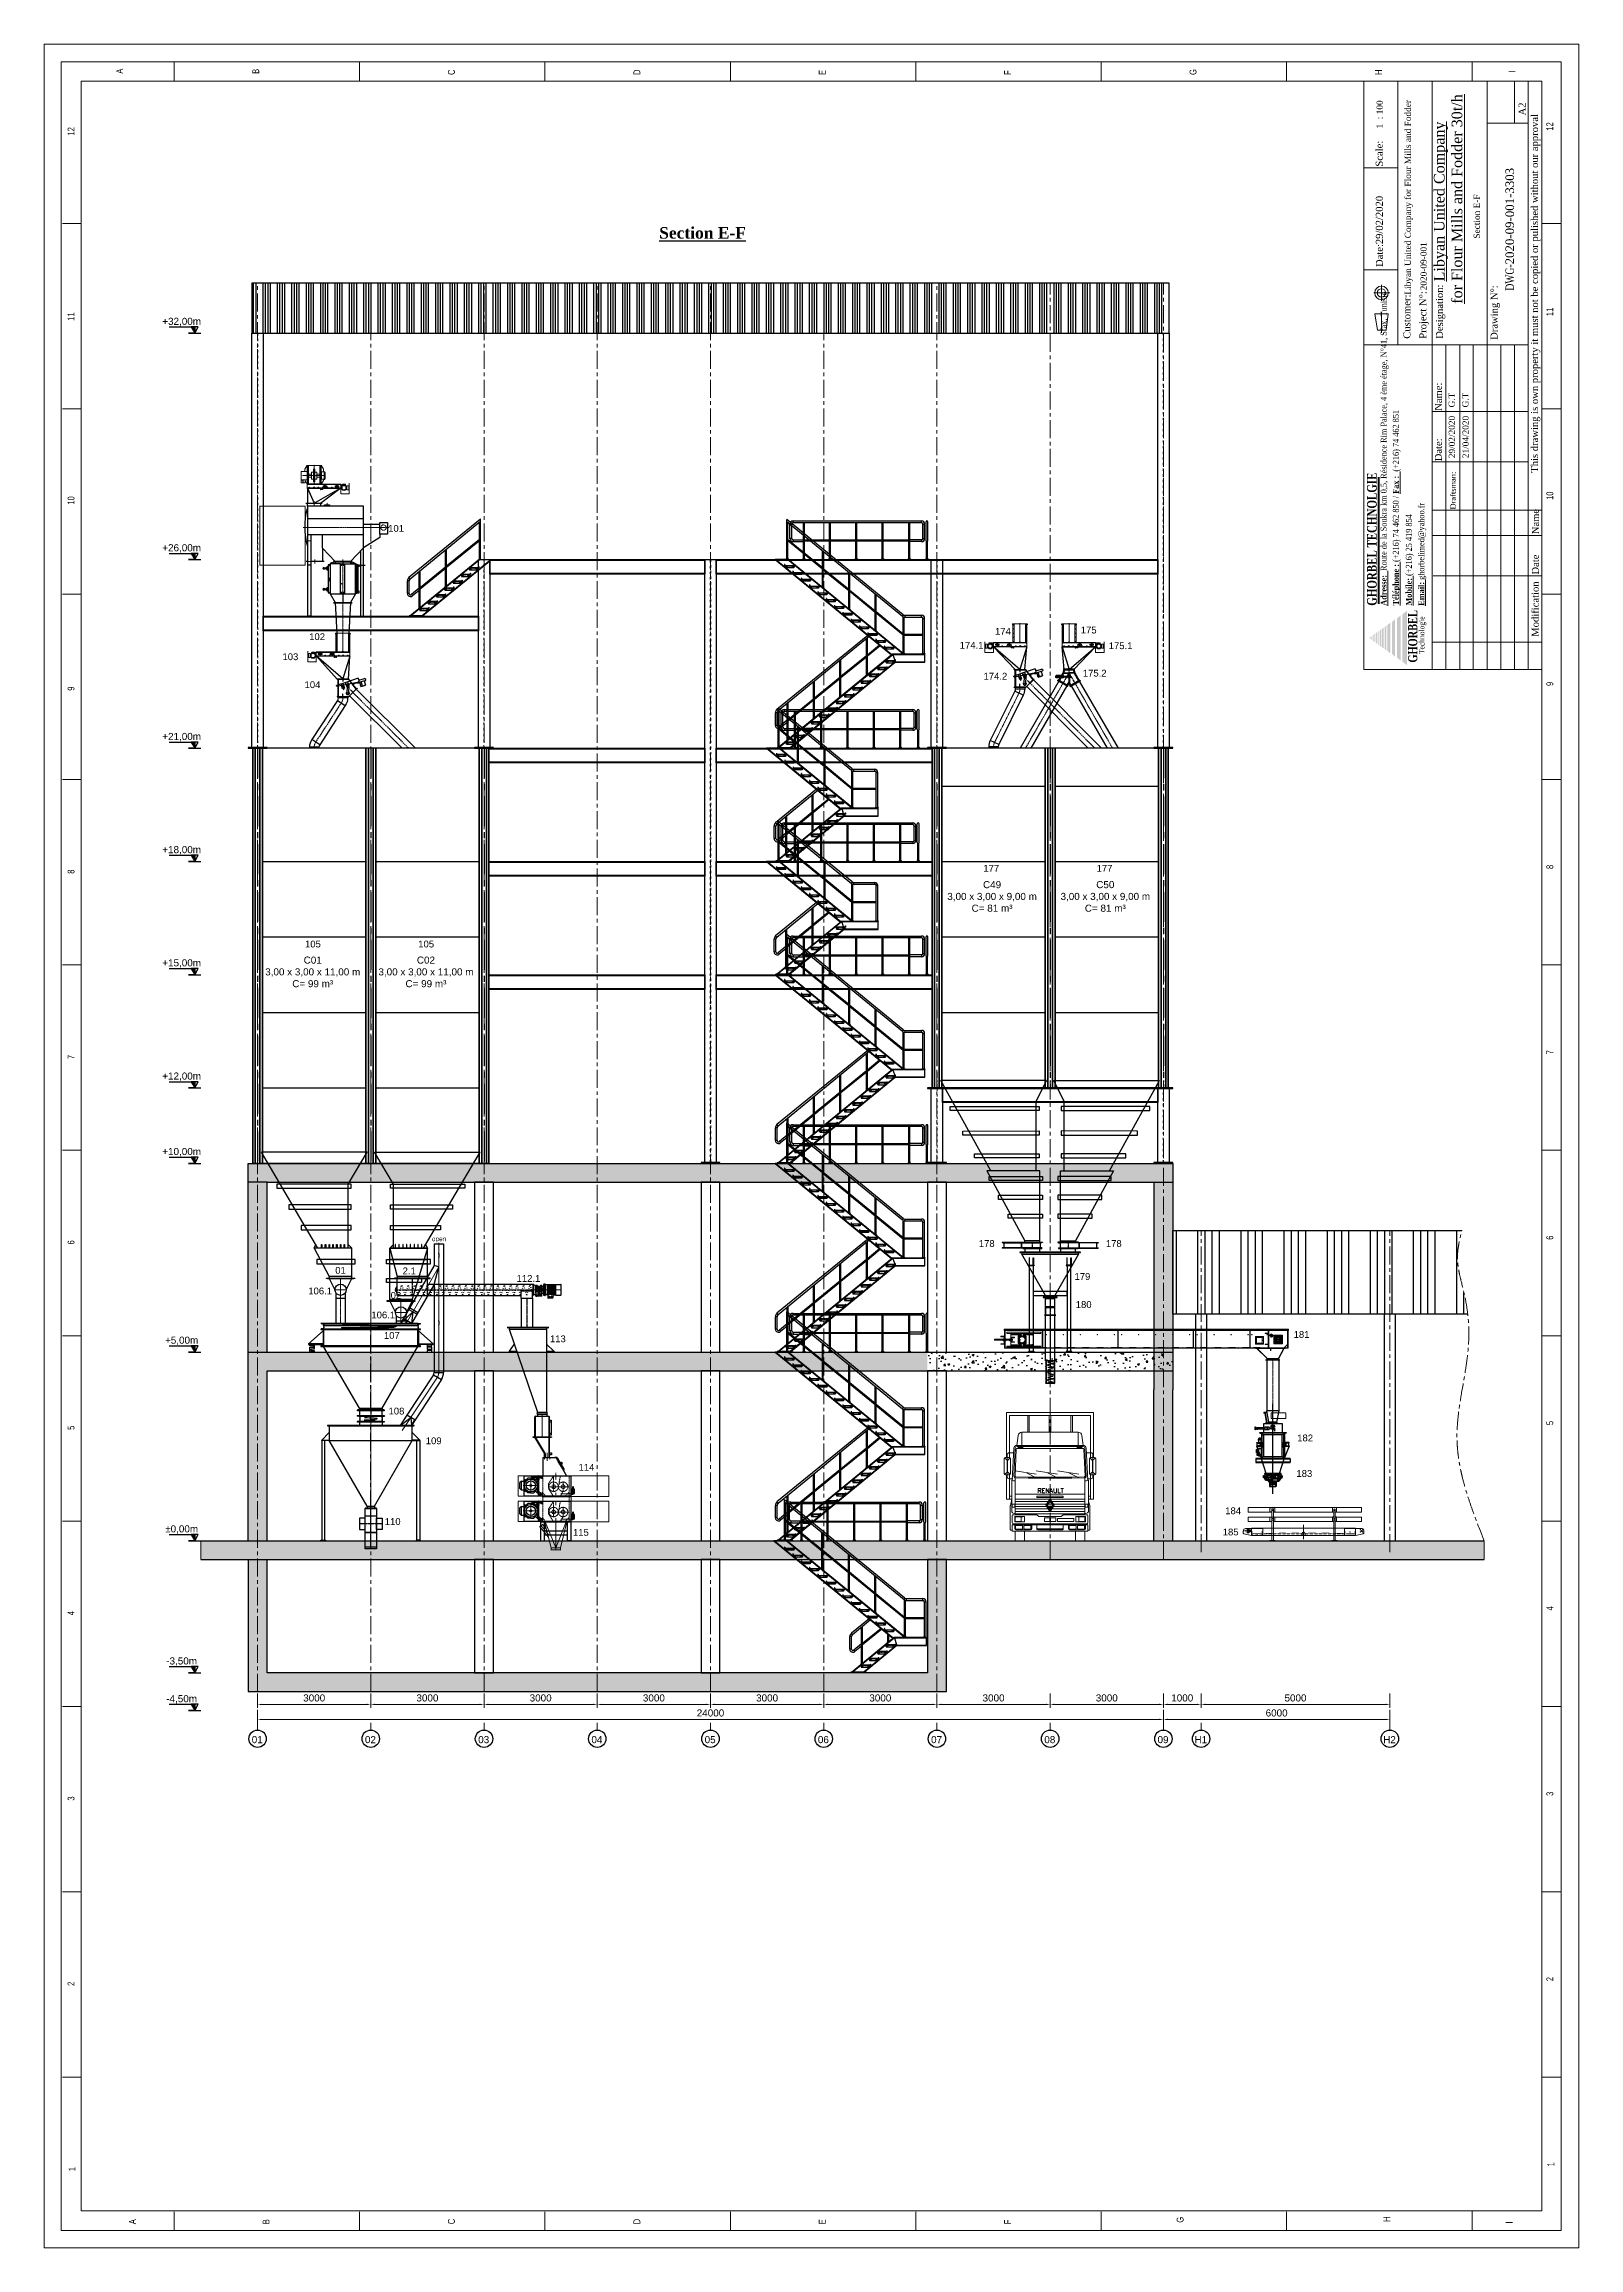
# Model space of a CAD drawing. Header units: millimetres. Extents: x 3220 to 226993, y 817 to 176024.
# Drawn here: x 144308 to 184975, y 817 to 59221 of the extents above; entities that cross this region are included whole.
import ezdxf
from ezdxf.enums import TextEntityAlignment as Align

# ---------------------------------------------------------------- set-up
doc = ezdxf.new("R2010")
doc.units = ezdxf.units.MM
for name, pattern in [('ACAD_ISO03W100', [30, 12, -18]), ('AXES', [50.8, 31.75, -6.35, 6.35, -6.35]), ('AXES2', [1.125, 0.75, -0.125, 0.125, -0.125]), ('CENTER', [10.16, 6.35, -1.27, 1.27, -1.27]), ('center_short', [6.875, 4.75, -0.875, 0.375, -0.875]), ('CHAIN', [0.3543, 0.2362, -0.0295, 0.0591, -0.0295]), ('DASHED', [15, 7, -8]), ('DASHED2', [9.525, 6.35, -3.175]), ('DOT_CENTER', [14, 12, -1, 0, -1]), ('GESTRICHELT2', [0.375, 0.25, -0.125]), ('hidden_short', [3.125, 2.25, -0.875]), ('LONG_DASHED', [15, 10, -5])]:
    doc.linetypes.add(name, pattern=pattern)
for name, color, linetype in [('1', 7, 'Continuous'), ('AXES', 1, 'AXES2'), ('BANDE', 6, 'Continuous'), ('Cajetín', 7, 'Continuous'), ('D3', 7, 'Continuous'), ('INTERROMPU', 3, 'DASHED2'), ('Repère', 76, 'Continuous'), ('TB', 7, 'Continuous')]:
    doc.layers.add(name, color=color, linetype=linetype)
for name, color, linetype, lineweight in [('Axe', 1, 'AXES', 9), ('Cache', 3, 'ACAD_ISO03W100', 13), ('Camion_renault', 7, 'Continuous', 18), ('DESSIN', 7, 'Continuous', 25), ('Gewinde(DIN)', 160, 'Continuous', 25), ('MACHINE-AXIS', 1, 'center_short', 18), ('MACHINE-HID', 4, 'hidden_short', 18), ('MACHINE-VIS18', 4, 'Continuous', 18), ('Mittellinie (ISO)', 7, 'Continuous', 25), ('RAHMEN025', 7, 'Continuous', 50), ('Sichtbar (ISO)', 7, 'Continuous', 50)]:
    doc.layers.add(name, color=color, linetype=linetype, lineweight=lineweight)
doc.layers.add('MACHINE-CLEARANCE', color=1, linetype='Continuous', lineweight=18, plot=False)
for name, color, linetype, lineweight, true_color in [('Mittellinie(DIN)', 7, 'Continuous', 25, 0x3f3f3f), ('Mittelpunktmarkierung(DIN)', 7, 'Continuous', 25, 0x3f3f3f), ('Sichtbare Kanten(DIN)', 7, 'Continuous', 50, 0x3f3f3f), ('Sichtbare tangentiale Kanten(DIN)', 7, 'Continuous', 50, 0x3f3f3f), ('Verdeckte Kanten(DIN)', 7, 'DASHED', 35, 0x3f3f3f), ('Verdeckte tangentiale Kanten(DIN)', 7, 'DASHED', 35, 0x3f3f3f)]:
    doc.layers.add(name, color=color, linetype=linetype, lineweight=lineweight, true_color=true_color)
doc.styles.add('ARIAL_BOLD', font='arial.ttf')
doc.styles.add('ROMAND', font='romand__.ttf')
doc.styles.add('SLDTEXTSTYLE0', font='TXT', dxfattribs={"width": 0.75})
doc.styles.get("Standard").update_dxf_attribs({"font": 'arial.ttf'})
doc.dimstyles.new('ECHE 75', dxfattribs={"dimscale": 75, "dimtxt": 2.5, "dimasz": 1.5, "dimexe": 1.25, "dimexo": 0.625, "dimgap": 1, "dimtad": 1, "dimdec": 0, "dimtxsty": 'ARIAL_BOLD', "dimcen": 2.5, "dimclrd": 4, "dimclre": 4, "dimclrt": 6, "dimadec": 0, "dimazin": 0, "dimtfac": 1, "dimtdec": 0, "dimtmove": 0, "dimatfit": 3, "dimfxl": 1, "dimlwd": 13, "dimlwe": 13, "dimarcsym": 0})

msp = doc.modelspace()

# ---------------------------------------------------------------- texts
at = {"linetype": 'Continuous', "lineweight": 18, "insert": (181131.5, 52165.3), "char_height": 282.158, "width": 5663.084, "attachment_point": 1, "rotation": 90, "style": 'SLDTEXTSTYLE0'}
msp.add_mtext('\\pi765.71;{\\fTimes New Roman|b0|i0|c0|p18;\\W1;\\LLibyan United Company\\P\\pi67.025; for Flour Mills and Fodder 30t/h}', dxfattribs=at)
at = {"attachment_point": 1, "rotation": 90}
for s, width, insert, char_height in [('{\\fTimes New Roman|b0|i0|c0|p18;1  : 100}', 2025.777, (179611.3, 56982), 163.275), ('{\\fTimes New Roman|b0|i0|c0|p18;Libyan United Company for Flour Mills and Fodder }', 6997.352, (180360.5, 52581.6), 163.275), ('{\\fTimes New Roman|b0|i0|c0|p18;29/02/2020}', 24.32, (179593.4, 53917.3), 186.035), ('{\\fTimes New Roman|b0|i0|c0|p18;2020-09-001}', 3387.535, (180776.8, 52694.9), 163.275), ('{\\fTimes New Roman|b0|i0|c0|p18;G.T}', 24.32, (181520.9, 49591.4), 163.275), ('{\\fTimes New Roman|b0|i0|c0|p18;G.T}', 24.32, (181885.3, 49591.4), 163.275), ('{\\fTimes New Roman|b0|i0|c0|p18;29/02/2020}', 24.32, (181526.4, 48246.2), 163.275), ('{\\fTimes New Roman|b0|i0|c0|p18;21/04/2020}', 24.32, (181890.8, 48246.2), 163.275)]:
    msp.add_mtext_dynamic_manual_height_columns(s, width=width, gutter_width=17.5, heights=[0], dxfattribs=dict(at, insert=insert, char_height=char_height))
at = {"color": 0, "linetype": 'Continuous', "lineweight": 18, "insert": (183028.8, 52686.8), "char_height": 225.726, "width": 5435.338, "attachment_point": 1, "rotation": 90, "style": 'SLDTEXTSTYLE0'}
msp.add_mtext('{\\fTimes New Roman|b0|i0|c0|p18;DWG-\\W1;\\C256;2020-09-001-3303}', dxfattribs=at)
at = {"color": 6, "insert": (182187.2, 54065.3), "char_height": 163.275, "attachment_point": 1, "rotation": 90}
msp.add_mtext_dynamic_manual_height_columns('{\\fTimes New Roman|b0|i0|c0|p18;Section E-F}', width=8095.526, gutter_width=17.5, heights=[0], dxfattribs=at)
at = {"insert": (160606.2, 54370.9), "char_height": 306.141, "attachment_point": 1}
msp.add_mtext_dynamic_manual_height_columns('{\\fTimes New Roman|b1|i0|c0|p18;\\LSection E-F}', width=5027.93, gutter_width=17.5, heights=[0], dxfattribs=at)
at = {"color": 6, "char_height": 187.5, "attachment_point": 5, "style": 'ARIAL_BOLD'}
for s, insert in [('{\\C1;+32,00m}', (147953, 51855.4)), ('{\\C1;+26,00m}', (147953, 45855.4)), ('{\\C1;+21,00m}', (147953, 40855.4)), ('{\\C1;+18,00m}', (147953, 37855.4)), ('{\\C1;+15,00m}', (147953, 34855.4)), ('{\\C1;+12,00m}', (147953, 31855.4)), ('{\\C1;+10,00m}', (147953, 29855.4)), ('{\\C1;+5,00m}', (147953, 24855.4)), ('{\\C1;%%P0,00m}', (147953, 19855.4)), ('{\\C1;-3,50m}', (147953, 16355.4)), ('{\\C1;-4,50m}', (147953, 15355.4))]:
    msp.add_mtext(s, dxfattribs=dict(at, insert=insert))
at = {"color": 30, "char_height": 187.5, "width": 3156.781, "attachment_point": 5, "style": 'ARIAL_BOLD'}
for s, insert in [('C49\\P3,00 x 3,00 x 9,00 m\\PC= 81 m³', (169426, 36632)), ('C50\\P3,00 x 3,00 x 9,00 m\\PC= 81 m³', (172426, 36632)), ('C01\\P3,00 x 3,00 x 11,00 m\\PC= 99 m³', (151426, 34632)), ('C02\\P3,00 x 3,00 x 11,00 m\\PC= 99 m³', (154426, 34632))]:
    msp.add_mtext(s, dxfattribs=dict(at, insert=insert))
at = {"char_height": 187.5, "attachment_point": 5, "style": 'ARIAL_BOLD'}
for s, insert in [('01', (149955.9, 14286.2)), ('02', (152955.9, 14286.2)), ('03', (155955.9, 14286.2)), ('04', (158955.9, 14286.2)), ('05', (161955.9, 14286.2)), ('06', (164955.9, 14286.2)), ('07', (167955.9, 14286.2)), ('08', (170955.9, 14286.2))]:
    msp.add_mtext(s, dxfattribs=dict(at, insert=insert))
at = {"char_height": 187.5, "width": 505.4, "attachment_point": 5, "style": 'ARIAL_BOLD'}
for s, insert in [('09', (173955.9, 14286.2)), ('H1', (174955.9, 14286.2)), ('H2', (179955.9, 14286.2))]:
    msp.add_mtext(s, dxfattribs=dict(at, insert=insert))
at = {"layer": 'Repère', "char_height": 180}
for s, insert, attachment_point in [('101', (153844, 46475.1), 3), ('102', (151332.3, 43606.3), 1), ('174.1', (168568.9, 43379.7), 1), ('174', (169504.3, 43748.4), 1), ('175', (171775.5, 43781.8), 1), ('175.1', (172516.9, 43366.3), 1), ('103', (150624.4, 43074.7), 1), ('175.2', (171830.2, 42639.2), 1), ('104', (151209.5, 42334.3), 1), ('174.2', (169198.2, 42559.1), 1), ('177', (169195.7, 37469.5), 1), ('177', (172195.7, 37469.5), 1), ('105', (151221.5, 35461.2), 1), ('105', (154221.5, 35461.2), 1), ('178', (169074.2, 27524.7), 1), ('178', (172440.3, 27524.7), 1), ('01', (152023.1, 26814.6), 1), ('2.1', (153808.9, 26799.8, 0), 1), ('112.1', (156827.7, 26599.3), 1), ('179', (171609.1, 26650.7), 1), ('106.1', (151308.5, 26267.8), 1), ('02', (153491.1, 26151.7), 1), ('180', (171643.2, 25908.5), 1), ('106.1', (152980.3, 25631.3), 1), ('181', (177415.6, 25115.2), 1), ('107', (153312.5, 25087.7), 1), ('113', (157711.3, 24999.1), 1), ('108', (153434.3, 23084.2), 1), ('109', (154421, 22296.1), 1), ('182', (177511.4, 22372.6), 1), ('114', (158468.4, 21595.3), 1), ('183', (177489.5, 21430.3), 1), ('184', (175603.5, 20442.2), 1), ('110', (153334.4, 20156.5), 1), ('115', (158321.7, 19869.3), 1), ('185', (175537.7, 19879.7), 1)]:
    msp.add_mtext_dynamic_manual_height_columns(s, width=631.382, gutter_width=12.5, heights=[0], dxfattribs=dict(at, insert=insert, attachment_point=attachment_point))

# ---------------------------------------------------------------- blocks, each defined once
blk = doc.blocks.new('*D599')
at = {"color": 4, "lineweight": 13, "transparency": 16777216}
for p, q in [((149965, 15512), (149965, 15127)), ((150077, 15220), (152852, 15220)), ((152965, 15512), (152965, 15127))]:
    blk.add_line(p, q, dxfattribs=at)
at = {"color": 4, "transparency": 16777216}
for points in [[(150077, 15239), (150077, 15202), (149965, 15220)], [(152852, 15239), (152852, 15202), (152965, 15220)]]:
    blk.add_solid(points, dxfattribs=at)
at = {"layer": 'Defpoints', "color": 0, "transparency": 16777216}
for p in [(149965, 15559), (152965, 15559), (152965, 15220)]:
    blk.add_point(p, dxfattribs=at)
at = {"color": 6, "transparency": 16777216, "insert": (151465, 15391), "char_height": 187.5, "attachment_point": 5, "style": 'ARIAL_BOLD'}
blk.add_mtext('3000', dxfattribs=at)
blk = doc.blocks.new('*D600')
at = {"color": 4, "lineweight": 13, "transparency": 16777216}
for p, q in [((152965, 15512), (152965, 15127)), ((153077, 15220), (155852, 15220)), ((155965, 15512), (155965, 15127))]:
    blk.add_line(p, q, dxfattribs=at)
at = {"color": 4, "transparency": 16777216}
for points in [[(153077, 15239), (153077, 15202), (152965, 15220)], [(155852, 15239), (155852, 15202), (155965, 15220)]]:
    blk.add_solid(points, dxfattribs=at)
at = {"layer": 'Defpoints', "color": 0, "transparency": 16777216}
for p in [(152965, 15559), (155965, 15559), (155965, 15220)]:
    blk.add_point(p, dxfattribs=at)
at = {"color": 6, "transparency": 16777216, "insert": (154465, 15391), "char_height": 187.5, "attachment_point": 5, "style": 'ARIAL_BOLD'}
blk.add_mtext('3000', dxfattribs=at)
blk = doc.blocks.new('*D601')
at = {"color": 4, "lineweight": 13, "transparency": 16777216}
for p, q in [((155965, 15512), (155965, 15127)), ((156077, 15220), (158852, 15220)), ((158965, 15512), (158965, 15127))]:
    blk.add_line(p, q, dxfattribs=at)
at = {"color": 4, "transparency": 16777216}
for points in [[(156077, 15239), (156077, 15202), (155965, 15220)], [(158852, 15239), (158852, 15202), (158965, 15220)]]:
    blk.add_solid(points, dxfattribs=at)
at = {"layer": 'Defpoints', "color": 0, "transparency": 16777216}
for p in [(155965, 15559), (158965, 15559), (158965, 15220)]:
    blk.add_point(p, dxfattribs=at)
at = {"color": 6, "transparency": 16777216, "insert": (157465, 15391), "char_height": 187.5, "attachment_point": 5, "style": 'ARIAL_BOLD'}
blk.add_mtext('3000', dxfattribs=at)
blk = doc.blocks.new('*D602')
at = {"color": 4, "lineweight": 13, "transparency": 16777216}
for p, q in [((158965, 15512), (158965, 15127)), ((159077, 15220), (161852, 15220)), ((161965, 15512), (161965, 15127))]:
    blk.add_line(p, q, dxfattribs=at)
at = {"color": 4, "transparency": 16777216}
for points in [[(159077, 15239), (159077, 15202), (158965, 15220)], [(161852, 15239), (161852, 15202), (161965, 15220)]]:
    blk.add_solid(points, dxfattribs=at)
at = {"layer": 'Defpoints', "color": 0, "transparency": 16777216}
for p in [(158965, 15559), (161965, 15559), (161965, 15220)]:
    blk.add_point(p, dxfattribs=at)
at = {"color": 6, "transparency": 16777216, "insert": (160465, 15391), "char_height": 187.5, "attachment_point": 5, "style": 'ARIAL_BOLD'}
blk.add_mtext('3000', dxfattribs=at)
blk = doc.blocks.new('*D603')
at = {"color": 4, "lineweight": 13, "transparency": 16777216}
for p, q in [((161965, 15512), (161965, 15127)), ((162077, 15220), (164852, 15220)), ((164965, 15512), (164965, 15127))]:
    blk.add_line(p, q, dxfattribs=at)
at = {"color": 4, "transparency": 16777216}
for points in [[(162077, 15239), (162077, 15202), (161965, 15220)], [(164852, 15239), (164852, 15202), (164965, 15220)]]:
    blk.add_solid(points, dxfattribs=at)
at = {"layer": 'Defpoints', "color": 0, "transparency": 16777216}
for p in [(161965, 15559), (164965, 15559), (164965, 15220)]:
    blk.add_point(p, dxfattribs=at)
at = {"color": 6, "transparency": 16777216, "insert": (163465, 15391), "char_height": 187.5, "attachment_point": 5, "style": 'ARIAL_BOLD'}
blk.add_mtext('3000', dxfattribs=at)
blk = doc.blocks.new('*D604')
at = {"color": 4, "lineweight": 13, "transparency": 16777216}
for p, q in [((164965, 15512), (164965, 15127)), ((165077, 15220), (167852, 15220)), ((167965, 15512), (167965, 15127))]:
    blk.add_line(p, q, dxfattribs=at)
at = {"color": 4, "transparency": 16777216}
for points in [[(165077, 15239), (165077, 15202), (164965, 15220)], [(167852, 15239), (167852, 15202), (167965, 15220)]]:
    blk.add_solid(points, dxfattribs=at)
at = {"layer": 'Defpoints', "color": 0, "transparency": 16777216}
for p in [(164965, 15559), (167965, 15559), (167965, 15220)]:
    blk.add_point(p, dxfattribs=at)
at = {"color": 6, "transparency": 16777216, "insert": (166465, 15391), "char_height": 187.5, "attachment_point": 5, "style": 'ARIAL_BOLD'}
blk.add_mtext('3000', dxfattribs=at)
blk = doc.blocks.new('*D605')
at = {"color": 4, "lineweight": 13, "transparency": 16777216}
for p, q in [((149965, 15080), (149965, 14729)), ((150077, 14823), (173852, 14823)), ((173965, 15080), (173965, 14729))]:
    blk.add_line(p, q, dxfattribs=at)
at = {"color": 4, "transparency": 16777216}
for points in [[(150077, 14841), (150077, 14804), (149965, 14823)], [(173852, 14841), (173852, 14804), (173965, 14823)]]:
    blk.add_solid(points, dxfattribs=at)
at = {"layer": 'Defpoints', "color": 0, "transparency": 16777216}
for p in [(149965, 15127), (173965, 15127), (173965, 14823)]:
    blk.add_point(p, dxfattribs=at)
at = {"color": 6, "transparency": 16777216, "insert": (161965, 14993), "char_height": 187.5, "attachment_point": 5, "style": 'ARIAL_BOLD'}
blk.add_mtext('24000', dxfattribs=at)
blk = doc.blocks.new('*D606')
at = {"color": 4, "lineweight": 13, "transparency": 16777216}
for p, q in [((167965, 15512), (167965, 15127)), ((168077, 15220), (170852, 15220)), ((170965, 15512), (170965, 15127))]:
    blk.add_line(p, q, dxfattribs=at)
at = {"color": 4, "transparency": 16777216}
for points in [[(168077, 15239), (168077, 15202), (167965, 15220)], [(170852, 15239), (170852, 15202), (170965, 15220)]]:
    blk.add_solid(points, dxfattribs=at)
at = {"layer": 'Defpoints', "color": 0, "transparency": 16777216}
for p in [(167965, 15559), (170965, 15559), (170965, 15220)]:
    blk.add_point(p, dxfattribs=at)
at = {"color": 6, "transparency": 16777216, "insert": (169465, 15391), "char_height": 187.5, "attachment_point": 5, "style": 'ARIAL_BOLD'}
blk.add_mtext('3000', dxfattribs=at)
blk = doc.blocks.new('*D607')
at = {"color": 4, "lineweight": 13, "transparency": 16777216}
for p, q in [((170965, 15512), (170965, 15127)), ((171077, 15220), (173852, 15220)), ((173965, 15512), (173965, 15127))]:
    blk.add_line(p, q, dxfattribs=at)
at = {"color": 4, "transparency": 16777216}
for points in [[(171077, 15239), (171077, 15202), (170965, 15220)], [(173852, 15239), (173852, 15202), (173965, 15220)]]:
    blk.add_solid(points, dxfattribs=at)
at = {"layer": 'Defpoints', "color": 0, "transparency": 16777216}
for p in [(170965, 15559), (173965, 15559), (173965, 15220)]:
    blk.add_point(p, dxfattribs=at)
at = {"color": 6, "transparency": 16777216, "insert": (172465, 15391), "char_height": 187.5, "attachment_point": 5, "style": 'ARIAL_BOLD'}
blk.add_mtext('3000', dxfattribs=at)
blk = doc.blocks.new('cell 2.5x2.5x10.2')
at = {"layer": 'Axe', "lineweight": -3, "ltscale": 25}
for p, q in [((0, 1000), (0, -10000)), ((3000, 1000), (3000, -10000))]:
    blk.add_line(p, q, dxfattribs=at)
at = {"layer": 'DESSIN', "color": 4}
for p, q in [((3130, 1000), (-130, 1000)), ((-130, -10000), (-130, 1000)), ((-130, 988), (-130, -10000)), ((-62, -10000), (-62, 1000)), ((-62, 988), (-62, -10000)), ((62, -10000), (62, 1000)), ((62, 988), (62, -10000)), ((130, -10000), (130, 1000)), ((130, 988), (130, -10000)), ((2870, -10000), (2870, 1000)), ((2870, 988), (2870, -10000)), ((2938, -10000), (2938, 1000)), ((2938, 988), (2938, -10000)), ((3062, -10000), (3062, 1000)), ((3062, 988), (3062, -10000)), ((3130, -10000), (3130, 1000)), ((3130, 988), (3130, -10000)), ((130, -2000), (2870, -2000)), ((130, -4000), (2870, -4000)), ((130, -6000), (2870, -6000)), ((130, -8000), (2870, -8000)), ((3130, -10000), (-130, -10000)), ((2910, -10000), (90, -10000))]:
    blk.add_line(p, q, dxfattribs=at)
at = {"layer": 'DESSIN'}
for p, q in [((2959, -3960), (2959, -3960)), ((2959, -4040), (2959, -4040)), ((2959, -8040), (2959, -8040))]:
    blk.add_line(p, q, dxfattribs=at)
blk = doc.blocks.new('cel3x3x9')
at = {"layer": 'Axe', "lineweight": -3, "ltscale": 25}
for p, q in [((0, 9000), (0, 0)), ((3000, 9000), (3000, 0))]:
    blk.add_line(p, q, dxfattribs=at)
at = {"layer": 'DESSIN', "color": 4}
for p, q in [((3130, 9000), (-130, 9000)), ((-130, 0), (-130, 9000)), ((-130, 8988), (-130, 0)), ((-62, 0), (-62, 9000)), ((-62, 8988), (-62, 0)), ((62, 0), (62, 9000)), ((62, 8988), (62, 0)), ((130, 0), (130, 9000)), ((130, 8988), (130, 0)), ((2870, 0), (2870, 9000)), ((2870, 8988), (2870, 0)), ((2938, 0), (2938, 9000)), ((2938, 8988), (2938, 0)), ((3062, 0), (3062, 9000)), ((3062, 8988), (3062, 0)), ((3130, 0), (3130, 9000)), ((3130, 8988), (3130, 0)), ((130, 8000), (2870, 8000)), ((130, 6000), (2870, 6000)), ((130, 4000), (2870, 4000)), ((130, 2000), (2870, 2000)), ((3130, 0), (-130, 0)), ((2910, 0), (90, 0))]:
    blk.add_line(p, q, dxfattribs=at)
at = {"layer": 'DESSIN'}
for p, q in [((2959, 6040), (2959, 6040)), ((2959, 5960), (2959, 5960)), ((2959, 1960), (2959, 1960))]:
    blk.add_line(p, q, dxfattribs=at)
blk = doc.blocks.new('1.5 M f')
at = {"color": 76}
for p, q in [((-294, 1074), (-2187, -474)), ((-294, 1012), (-2157, -512)), ((-320, 8, 0), (-320, 976, 0)), ((-294, 8, 0), (-294, 1074, 0)), ((-1218, -704), (-1218, 257)), ((-320, 539), (-1192, -174)), ((-320, 505), (-1192, -208)), ((-1192, -679), (-1192, 278)), ((-2181, -563), (-2229, -563)), ((-2229, -893), (-2229, -563)), ((-2157, -512), (-2187, -474)), ((-2181, -893), (-2181, -563)), ((-1918, -1276), (-1918, -316)), ((-1218, -196), (-1892, -747)), ((-1218, -229), (-1892, -781)), ((-1892, -1252), (-1892, -295)), ((-2181, -893, 0), (-2229, -893, 0)), ((-1918, -754), (-2122, -921)), ((-2122, -921, 0), (-2092, -958, 0)), ((-1918, -816), (-2092, -958)), ((-1236, -717, 0), (-1174, -666, 0)), ((-1236, -717, 0), (-1231, -723, 0)), ((-1174, -666, 0), (-1169, -672, 0)), ((-1936, -1290, 0), (-1874, -1239, 0)), ((-1936, -1290, 0), (-1931, -1296, 0)), ((-1874, -1239, 0), (-1869, -1245, 0))]:
    blk.add_line(p, q, dxfattribs=at)
for p, q in [((-2162, -1485), (-347, 0, 0)), ((-2143, -1485, 0), (-328, 0, 0)), ((-19, 0, 0), (-1834, -1485, 0)), ((0, 0, 0), (-1815, -1485, 0)), ((0, 0), (-347, 0)), ((-1779, -1485), (-2183, -1485)), ((-2183, -1500), (-2183, -1485)), ((-1779, -1500), (-2183, -1500)), ((-1779, -1485), (-1779, -1500))]:
    blk.add_line(p, q)
at = {"color": 5}
for p, q in [((-783, -570, 0), (-1033, -570, 0)), ((-1033, -570, 0), (-1033, -600, 0)), ((-778, -575, 0), (-1028, -575, 0)), ((-1028, -575, 0), (-1028, -600, 0)), ((-563, -390, 0), (-813, -390, 0)), ((-813, -390, 0), (-813, -420, 0)), ((-813, -420, 0), (-808, -420, 0)), ((-558, -395, 0), (-808, -395, 0)), ((-808, -395, 0), (-808, -420, 0)), ((-783, -540, 0), (-783, -570, 0)), ((-783, -540, 0), (-778, -540, 0)), ((-778, -540, 0), (-778, -575, 0)), ((-343, -210), (-593, -210)), ((-593, -210), (-593, -240)), ((-593, -240), (-588, -240)), ((-338, -215), (-588, -215)), ((-588, -215), (-588, -240)), ((-563, -360, 0), (-563, -390, 0)), ((-563, -360, 0), (-558, -360, 0)), ((-558, -360, 0), (-558, -395, 0)), ((-343, -180), (-343, -210)), ((-343, -180), (-338, -180)), ((-338, -180), (-338, -215)), ((-1443, -1110, 0), (-1693, -1110, 0)), ((-1693, -1110, 0), (-1693, -1140, 0)), ((-1693, -1140, 0), (-1688, -1140, 0)), ((-1438, -1115, 0), (-1688, -1115, 0)), ((-1688, -1115, 0), (-1688, -1140, 0)), ((-1223, -930, 0), (-1473, -930, 0)), ((-1473, -930, 0), (-1473, -960, 0)), ((-1473, -960, 0), (-1468, -960, 0)), ((-1218, -935, 0), (-1468, -935, 0)), ((-1468, -935, 0), (-1468, -960, 0)), ((-1443, -1080, 0), (-1443, -1110, 0)), ((-1443, -1080, 0), (-1438, -1080, 0)), ((-1438, -1080, 0), (-1438, -1115, 0)), ((-1003, -750, 0), (-1253, -750, 0)), ((-1253, -750, 0), (-1253, -780, 0)), ((-1253, -780, 0), (-1248, -780, 0)), ((-998, -755, 0), (-1248, -755, 0)), ((-1248, -755, 0), (-1248, -780, 0)), ((-1223, -900, 0), (-1223, -930, 0)), ((-1223, -900, 0), (-1218, -900, 0)), ((-1218, -900, 0), (-1218, -935, 0)), ((-1033, -600, 0), (-1028, -600, 0)), ((-1003, -720, 0), (-1003, -750, 0)), ((-1003, -720, 0), (-998, -720, 0)), ((-998, -720, 0), (-998, -755, 0)), ((-1663, -1290, 0), (-1913, -1290, 0)), ((-1913, -1290, 0), (-1913, -1320, 0)), ((-1913, -1320, 0), (-1908, -1320, 0)), ((-1658, -1295, 0), (-1908, -1295, 0)), ((-1908, -1295, 0), (-1908, -1320, 0)), ((-1663, -1260, 0), (-1663, -1290, 0)), ((-1663, -1260, 0), (-1658, -1260, 0)), ((-1658, -1260, 0), (-1658, -1295, 0))]:
    blk.add_line(p, q, dxfattribs=at)
at = {"color": 3, "linetype": 'ACAD_ISO03W100'}
for p, q in [((-1018, -580, 0), (-788, -580, 0)), ((-798, -400, 0), (-568, -400, 0)), ((-578, -220), (-348, -220)), ((-1678, -1120, 0), (-1448, -1120, 0)), ((-1458, -940, 0), (-1228, -940, 0)), ((-1238, -760, 0), (-1008, -760, 0)), ((-1898, -1300, 0), (-1668, -1300, 0))]:
    blk.add_line(p, q, dxfattribs=at)
at = {"color": 1, "linetype": 'AXES'}
for p, q in [((-776, -420, 0), (-760, -420, 0)), ((-768, -428, 0), (-768, -412, 0)), ((-616, -420, 0), (-600, -420, 0)), ((-608, -428, 0), (-608, -412, 0)), ((-556, -240), (-540, -240)), ((-548, -248), (-548, -232)), ((-396, -240), (-380, -240)), ((-388, -248), (-388, -232)), ((-1656, -1140, 0), (-1640, -1140, 0)), ((-1648, -1148, 0), (-1648, -1132, 0)), ((-1496, -1140, 0), (-1480, -1140, 0)), ((-1488, -1148, 0), (-1488, -1132, 0)), ((-1436, -960, 0), (-1420, -960, 0)), ((-1428, -968, 0), (-1428, -952, 0)), ((-1276, -960, 0), (-1260, -960, 0)), ((-1268, -968, 0), (-1268, -952, 0)), ((-1216, -780, 0), (-1200, -780, 0)), ((-1208, -788, 0), (-1208, -772, 0)), ((-1056, -780, 0), (-1040, -780, 0)), ((-1048, -788, 0), (-1048, -772, 0)), ((-996, -600, 0), (-980, -600, 0)), ((-988, -608, 0), (-988, -592, 0)), ((-836, -600, 0), (-820, -600, 0)), ((-828, -608, 0), (-828, -592, 0)), ((-1876, -1320, 0), (-1860, -1320, 0)), ((-1868, -1328, 0), (-1868, -1312, 0)), ((-1716, -1320, 0), (-1700, -1320, 0)), ((-1708, -1328, 0), (-1708, -1312, 0))]:
    blk.add_line(p, q, dxfattribs=at)
at = {"color": 76}
blk.add_lwpolyline([(-267, 0), (-347, 0), (-347, 8), (-267, 8)], close=True, dxfattribs=at)
at = {"elevation": 0}
for points in [[(-1018, -625), (-788, -625), (-788, -575), (-1018, -575)], [(-798, -445), (-568, -445), (-568, -395), (-798, -395)], [(-1678, -1165), (-1448, -1165), (-1448, -1115), (-1678, -1115)], [(-1458, -985), (-1228, -985), (-1228, -935), (-1458, -935)], [(-1238, -805), (-1008, -805), (-1008, -755), (-1238, -755)], [(-1898, -1345), (-1668, -1345), (-1668, -1295), (-1898, -1295)]]:
    blk.add_lwpolyline(points, close=True, dxfattribs=at)
blk.add_lwpolyline([(-578, -265), (-348, -265), (-348, -215), (-578, -215)], close=True)
for centre in [(-768, -420, 0), (-608, -420, 0), (-548, -240), (-388, -240), (-1648, -1140, 0), (-1488, -1140, 0), (-1428, -960, 0), (-1268, -960, 0), (-1208, -780, 0), (-1048, -780, 0), (-988, -600, 0), (-828, -600, 0), (-1868, -1320, 0), (-1708, -1320, 0)]:
    blk.add_circle(centre, 8)
at = {"color": 76}
for centre, radius, start, end in [((-2115, -563, 0), 114, 129.28941, 180), ((-2115, -563, 0), 66, 129.28941, 180), ((-2145, -893, 0), 84, 180, 309.28941), ((-2145, -893, 0), 36, 180, 309.28941)]:
    blk.add_arc(centre, radius, start, end, dxfattribs=at)
blk = doc.blocks.new('SECTION E-F')
h = blk.add_hatch()
h.set_pattern_fill('ANSI34', color=252, scale=20, angle=45)
h.paths.add_polyline_path([(-150, 32000), (0, 32000), (0, 33324), (-150, 33324)])
h.paths.add_polyline_path([(0, 33324), (0, 32000), (3000, 32000), (3000, 33324)])
h.paths.add_polyline_path([(6000, 32000), (6000, 33324), (3000, 33324), (3000, 32000)])
h.paths.add_polyline_path([(9000, 32000), (9000, 33324), (6000, 33324), (6000, 32000)])
h.paths.add_polyline_path([(9000, 33324), (9000, 32000), (24150, 32000), (24150, 33324)])
h = blk.add_hatch()
h.set_pattern_fill('AR-CONC', color=256, scale=3)
h.set_pattern_definition([(50, (0, 2000), (546.554, -47.817), [57.15, -628.65]), (355, (0, 2000), (-105.73, 573.17), [45.72, -502.922]), (100.4514, (45.55, 1996), (440.824, 525.353), [48.57, -534.271]), (46.1842, (0, 2152.4), (813.237, -126.127), [85.725, -942.975]), (96.6356, (67.8, 2141.9), (712.212, 742.278), [72.855, -801.407]), (351.184, (0, 2152.4), (712.212, 742.278), [68.58, -754.38]), (21, (76.2, 2114.3), (454.843, -306.7956), [57.15, -628.65]), (326, (76.2, 2114.3), (185.406, 552.564), [45.72, -502.92]), (71.4514, (114.1, 2088.73), (640.249, 245.768), [48.57, -534.27]), (37.5, (0, 2000), (9.2658, 253.6651), [0, -496.824, 0, -510.54, 0, -504.825]), (7.5, (0, 2000), (200.459, 300.5417), [0, -291.084, 0, -485.394, 0, -192.405]), (327.5, (-169.93, 2000), (406.7718, -17.1862), [0, -190.5, 0, -594.36, 0, -788.67]), (317.5, (-246.13, 2000), (444.3875, 76.2795), [0, -247.65, 0, -394.716, 0, -560.07])])
h.paths.add_polyline_path([(0, 9500), (-250, 9500), (-250, 5000), (0, 5000)])
h.paths.add_polyline_path([(250, 9500), (0, 9500), (0, 5000), (250, 5000)])
h.paths.add_polyline_path([(0, 10000), (-250, 10000), (-250, 9500), (0, 9500)])
h.paths.add_polyline_path([(3000, 10000), (0, 10000), (0, 9500), (250, 9500), (3000, 9500)])
h.paths.add_polyline_path([(6000, 10000), (3000, 10000), (3000, 9500), (6000, 9500)])
h.paths.add_polyline_path([(9000, 10000), (6000, 10000), (6000, 9500), (9000, 9500)])
h.paths.add_polyline_path([(12000, 10000), (9000, 10000), (9000, 9500), (12000, 9500)])
h.paths.add_polyline_path([(15000, 10000), (12000, 10000), (12000, 9500), (15000, 9500)])
h.paths.add_polyline_path([(24000, 10000), (15000, 10000), (15000, 9500), (15250, 9500), (17750, 9500), (24000, 9500)])
h.paths.add_polyline_path([(24000, 9500), (23750, 9500), (23750, 5000), (24000, 5000)])
h.paths.add_polyline_path([(24250, 9500), (24000, 9500), (24000, 5000), (24250, 5000)])
h.paths.add_polyline_path([(24250, 10000), (24000, 10000), (24000, 9500), (24250, 9500)])
h = blk.add_hatch()
h.set_pattern_fill('ANSI34', color=76, scale=60, angle=45)
h.paths.add_polyline_path([(25000, 8219), (24250, 8219), (24250, 6000), (25000, 6000)])
h.paths.add_polyline_path([(30000, 8219), (25000, 8219), (25000, 6000), (25150, 6000), (30000, 6000)])
edge = h.paths.add_edge_path()
edge.add_spline(control_points=[(32065, 6000), (32044, 6184), (31955, 6692), (31715, 7425), (31849, 7984), (31906, 8219)], knot_values=[6114.072042, 6114.072042, 6114.072042, 6114.072042, 6667.775317, 7650.016117, 8363.52173, 8363.52173, 8363.52173, 8363.52173], degree=3, periodic=0)
edge.add_line((31906, 8219), (30000, 8219))
edge.add_line((30000, 8219), (30000, 6000))
edge.add_line((30000, 6000), (32065, 6000))
h = blk.add_hatch()
h.set_pattern_fill('AR-CONC', color=256, scale=3)
h.set_pattern_definition([(50, (0, 1000), (546.554, -47.817), [57.15, -628.65]), (355, (0, 1000), (-105.73, 573.17), [45.72, -502.922]), (100.4514, (45.55, 996), (440.824, 525.353), [48.57, -534.271]), (46.1842, (0, 1152.4), (813.237, -126.127), [85.725, -942.975]), (96.6356, (67.8, 1141.9), (712.212, 742.278), [72.855, -801.407]), (351.184, (0, 1152.4), (712.212, 742.278), [68.58, -754.38]), (21, (76.2, 1114.3), (454.843, -306.796), [57.15, -628.65]), (326, (76.2, 1114.3), (185.406, 552.564), [45.72, -502.92]), (71.4514, (114.1, 1088.73), (640.249, 245.768), [48.57, -534.27]), (37.5, (0, 1000), (9.2658, 253.6651), [0, -496.824, 0, -510.54, 0, -504.825]), (7.5, (0, 1000), (200.459, 300.5417), [0, -291.084, 0, -485.394, 0, -192.405]), (327.5, (-169.93, 1000), (406.7718, -17.1862), [0, -190.5, 0, -594.36, 0, -788.67]), (317.5, (-246.13, 1000), (444.3875, 76.2795), [0, -247.65, 0, -394.716, 0, -560.07])])
h.paths.add_polyline_path([(0, 4500), (-250, 4500), (-250, 0), (0, 0)])
h.paths.add_polyline_path([(250, 4500), (0, 4500), (0, 0), (250, 0)])
h.paths.add_polyline_path([(0, 5000), (-250, 5000), (-250, 4500), (0, 4500)])
h.paths.add_polyline_path([(3000, 5000), (0, 5000), (0, 4500), (250, 4500), (3000, 4500)])
h.paths.add_polyline_path([(6000, 5000), (3000, 5000), (3000, 4500), (3250, 4500), (6000, 4500)])
h.paths.add_polyline_path([(9000, 5000), (6000, 5000), (6000, 4500), (6250, 4500), (9000, 4500)])
h.paths.add_polyline_path([(12000, 5000), (9000, 5000), (9000, 4500), (9250, 4500), (12000, 4500)])
h.paths.add_polyline_path([(15000, 5000), (12000, 5000), (12000, 4500), (12250, 4500), (15000, 4500)])
h.paths.add_polyline_path([(24000, 5000), (23750, 5000), (23750, 4500), (24000, 4500)])
h.paths.add_polyline_path([(24250, 5000), (24000, 5000), (24000, 4500), (24250, 4500)])
h.paths.add_polyline_path([(24250, 4500), (24000, 4500), (24000, 0), (24250, 0)])
h.paths.add_polyline_path([(24000, 4500), (23750, 4500), (23750, 0), (24000, 0)])
h.paths.add_polyline_path([(17750, 4500), (17750, 5000), (15000, 5000), (15000, 4500)])
h = blk.add_hatch()
h.set_pattern_fill('AR-CONC', color=256, scale=3)
h.paths.add_polyline_path([(18000, 5000), (17750, 5000), (17750, 4500), (18000, 4500)])
h.paths.add_polyline_path([(21000, 5000), (18000, 5000), (18000, 4500), (21000, 4500)])
h.paths.add_polyline_path([(23750, 5000), (21000, 5000), (21000, 4500), (23750, 4500)])
h.paths.add_polyline_path([(24000, 5000), (23750, 5000), (23750, 4500), (24000, 4500)])
h.paths.add_polyline_path([(24250, 5000), (24000, 5000), (24000, 4500), (24250, 4500)])
h = blk.add_hatch()
h.set_pattern_fill('AR-CONC', color=256, scale=3)
h.paths.add_polyline_path([(-250, 0), (-1500, 0), (-1500, -500), (-250, -500)])
h.paths.add_polyline_path([(0, 0), (-250, 0), (-250, -500), (0, -500)])
h.paths.add_polyline_path([(250, 0), (0, 0), (0, -500), (250, -500)])
h.paths.add_polyline_path([(3000, 0), (250, 0), (250, -500), (3000, -500)])
h.paths.add_polyline_path([(6000, 0), (3000, 0), (3000, -500), (3250, -500), (6000, -500)])
h.paths.add_polyline_path([(9000, 0), (6000, 0), (6000, -500), (6250, -500), (9000, -500)])
h.paths.add_polyline_path([(12000, 0), (9000, 0), (9000, -500), (9250, -500), (12000, -500)])
h.paths.add_polyline_path([(15000, 0), (14750, 0), (12000, 0), (12000, -500), (15000, -500)])
h.paths.add_polyline_path([(23750, 0), (15000, 0), (15000, -500), (23750, -500)])
h.paths.add_polyline_path([(24000, 0), (23750, 0), (23750, -500), (24000, -500)])
h.paths.add_polyline_path([(24250, 0), (24000, 0), (24000, -500), (24250, -500)])
h.paths.add_polyline_path([(32500, 0), (24250, 0), (24250, -500), (32500, -500)])
h = blk.add_hatch()
h.set_pattern_fill('AR-CONC', color=256, scale=3)
h.paths.add_polyline_path([(0, -500), (-250, -500), (-250, -4000), (0, -4000)])
h.paths.add_polyline_path([(250, -500), (0, -500), (0, -4000), (3000, -4000), (3000, -3500), (2750, -3500), (250, -3500)])
h.paths.add_polyline_path([(6000, -3500), (3000, -3500), (3000, -4000), (6000, -4000)])
h.paths.add_polyline_path([(9000, -3500), (8750, -3500), (6000, -3500), (6000, -4000), (9000, -4000)])
h.paths.add_polyline_path([(12000, -3500), (9000, -3500), (9000, -4000), (12000, -4000)])
h.paths.add_polyline_path([(15000, -3500), (12000, -3500), (12000, -4000), (15000, -4000)])
h.paths.add_polyline_path([(18000, -500), (17750, -500), (17750, -3500), (15000, -3500), (15000, -4000), (18000, -4000)])
h.paths.add_polyline_path([(18250, -500), (18000, -500), (18000, -4000), (18250, -4000)])
for p, q in [((250, 9500), (-250, 9500)), ((23750, 9500), (24250, 9500)), ((-1500, 0), (32500, 0)), ((-1500, -500), (32500, -500))]:
    blk.add_line(p, q)
for points in [[(-150, 32000), (24150, 32000), (24150, 33324), (-150, 33324)], [(150, 21020), (-150, 21020), (-150, 32000), (150, 32000)], [(6150, 21020), (5850, 21020), (5850, 26000), (6150, 26000)], [(11850, 25610), (6150, 25610), (6150, 26000), (11850, 26000)], [(6150, 25981), (11850, 25981), (11850, 25629), (6150, 25629)], [(12150, 10020), (11850, 10020), (11850, 26000), (12150, 26000)], [(23850, 25610), (12150, 25610), (12150, 26000), (23850, 26000)], [(12150, 25981), (23850, 25981), (23850, 25629), (12150, 25629)], [(18150, 21020), (17850, 21020), (17850, 26000), (18150, 26000)], [(5850, 24110), (150, 24110), (150, 24500), (5850, 24500)], [(150, 24481), (5850, 24481), (5850, 24129), (150, 24129)], [(-250, 21000), (250, 21000), (250, 21020), (-250, 21020)], [(5750, 21000), (6250, 21000), (6250, 21020), (5750, 21020)], [(11850, 20610), (6130, 20610), (6130, 21000), (11850, 21000)], [(6130, 20981), (11850, 20981), (11850, 20629), (6130, 20629)], [(17870, 20610), (12150, 20610), (12150, 21000), (17870, 21000)], [(12150, 20981), (17870, 20981), (17870, 20629), (12150, 20629)], [(17750, 21000), (18250, 21000), (18250, 21020), (17750, 21020)], [(23750, 21000), (24250, 21000), (24250, 21020), (23750, 21020)], [(11850, 17610), (6130, 17610), (6130, 18000), (11850, 18000)], [(6130, 17981), (11850, 17981), (11850, 17629), (6130, 17629)], [(17870, 17610), (12150, 17610), (12150, 18000), (17870, 18000)], [(12150, 17981), (17870, 17981), (17870, 17629), (12150, 17629)], [(11850, 14610), (6130, 14610), (6130, 15000), (11850, 15000)], [(6130, 14981), (11850, 14981), (11850, 14629), (6130, 14629)], [(17870, 14610), (12150, 14610), (12150, 15000), (17870, 15000)], [(12150, 14981), (17870, 14981), (17870, 14629), (12150, 14629)], [(17750, 11980), (18250, 11980), (18250, 12000), (17750, 12000)], [(18150, 10020), (17850, 10020), (17850, 11980), (18150, 11980)], [(18150, 11981), (23850, 11981), (23850, 11629), (18150, 11629)], [(23750, 11980), (24250, 11980), (24250, 12000), (23750, 12000)], [(11750, 10000), (12250, 10000), (12250, 10020), (11750, 10020)], [(17750, 10000), (18250, 10000), (18250, 10020), (17750, 10020)], [(23750, 10000), (24250, 10000), (24250, 10020), (23750, 10020)], [(5750, 5000), (6250, 5000), (6250, 9500), (5750, 9500)], [(11750, 5000), (12250, 5000), (12250, 9500), (11750, 9500)], [(17750, 5000), (18250, 5000), (18250, 9500), (17750, 9500)], [(5750, 0), (6250, 0), (6250, 4500), (5750, 4500)], [(11750, 0), (12250, 0), (12250, 4500), (11750, 4500)], [(17750, 0), (18250, 0), (18250, 4500), (17750, 4500)], [(5750, -3500), (6250, -3500), (6250, -500), (5750, -500)], [(11750, -3500), (12250, -3500), (12250, -500), (11750, -500)]]:
    blk.add_lwpolyline(points, close=True)
for points in [[(23850, 21020), (23850, 32000), (24150, 32000), (24150, 21020)], [(23850, 11981), (23850, 11610), (18150, 11610), (18150, 12000), (23850, 12000), (23850, 12000)], [(24150, 11980), (24150, 10020), (23850, 10020), (23850, 12000)], [(24150, 12000), (24150, 12000)], [(-250, 5000), (-250, 10000), (24250, 10000), (24250, 4000)], [(250, 5000), (250, 9500), (23750, 9500), (23750, 4000)], [(-250, 0), (-250, 5000), (17750, 5000)], [(17750, 5000), (24250, 5000)], [(250, 0), (250, 4500), (17750, 4500)], [(17750, 4500), (24250, 4500)], [(23750, 0), (23750, 4000)], [(24250, 0), (24250, 4000)], [(-250, -500), (-250, -4000), (18250, -4000), (18250, -500)], [(17750, -500), (17750, -3500), (250, -3500), (250, -500)], [(18250, -3500), (18250, -500), (17750, -500), (17750, -3500)]]:
    blk.add_lwpolyline(points)
at = {"color": 76}
blk.add_lwpolyline([(32065, 6000), (24250, 6000), (24250, 8219), (31906, 8219)], dxfattribs=at)
for points in [[(24850, 0), (25150, 0), (25150, 6000), (24850, 6000)], [(29850, 0), (30150, 0), (30150, 6000), (29850, 6000)]]:
    blk.add_lwpolyline(points, close=True, dxfattribs=at)
at = {"layer": 'Axe', "ltscale": 15}
for p, q in [((0, -4000), (0, 33324)), ((3000, -4000), (3000, 33324)), ((6000, -4000), (6000, 33324)), ((9000, -4000), (9000, 33324)), ((12000, -4000), (12000, 33324)), ((15000, -4000), (15000, 33324)), ((18000, -4000), (18000, 33324)), ((21000, -500), (21000, 33324)), ((24000, -500), (24000, 33324)), ((25000, -300), (25000, 8219)), ((30000, -300), (30000, 8219)), ((-1500, -500), (-1500, 0)), ((32500, -500), (32500, 0))]:
    blk.add_line(p, q, dxfattribs=at)
blk.add_spline([(32500, 0), (31779, 2718), (32093, 5400), (31970, 6549), (31792, 7515), (31906, 8219)], degree=3, dxfattribs=at)
at = {"layer": 'Cache', "ltscale": 5}
for points in [[(-6, 32000), (6, 32000), (6, 21020), (-6, 21020)], [(5994, 26000), (6006, 26000), (6006, 21020), (5994, 21020)], [(11994, 26000), (12006, 26000), (12006, 10020), (11994, 10020)], [(17994, 26000), (18006, 26000), (18006, 21020), (17994, 21020)], [(17994, 11980), (18006, 11980), (18006, 10020), (17994, 10020)]]:
    blk.add_lwpolyline(points, close=True, dxfattribs=at)
for points in [[(23994, 21000), (23994, 32000), (24006, 32000), (24006, 21000)], [(24006, 12000), (24006, 10020), (23994, 10020), (23994, 12000)]]:
    blk.add_lwpolyline(points, dxfattribs=at)
for name, p in [('1.5 M f', (6197, 25996)), ('cell 2.5x2.5x10.2', (0, 20000)), ('cell 2.5x2.5x10.2', (3000, 20000)), ('cel3x3x9', (18000, 12000)), ('cel3x3x9', (21000, 12000))]:
    blk.add_blockref(name, p)
blk = doc.blocks.new('cone w1')
at = {"color": 1}
for p, q in [((-4612, -370), (-4612, -420)), ((-1612, -370), (-1612, -420))]:
    blk.add_line(p, q, dxfattribs=at)
at = {"color": 4}
for p, q in [((-4012, -1220), (-4512, -370)), ((-4512, -370), (-1713, -370)), ((-3212, -2920), (-1713, -370)), ((-4012, -2920), (-4012, -1220)), ((-4112, -2920), (-4012, -2820)), ((-4112, -3670), (-4112, -2920)), ((-4112, -2920), (-3112, -2920)), ((-3112, -2920), (-3512, -3670)), ((-3112, -2920), (-3153, -2820)), ((-4112, -3710), (-4112, -3670)), ((-4112, -3670), (-3512, -3670)), ((-3512, -3670), (-3512, -3710))]:
    blk.add_line(p, q, dxfattribs=at)
for points in [[(-2120, -1330), (-4092, -1330), (-4092, -1220), (-2120, -1220)], [(-2443, -1880), (-4092, -1880), (-4092, -1770), (-2443, -1770)], [(-2767, -2430), (-4092, -2430), (-4092, -2320), (-2767, -2320)], [(-3917, -2920), (-3907, -2920), (-3907, -2820), (-3917, -2820)], [(-3817, -2920), (-3807, -2920), (-3807, -2820), (-3817, -2820)], [(-3717, -2920), (-3707, -2920), (-3707, -2820), (-3717, -2820)], [(-3617, -2920), (-3607, -2920), (-3607, -2820), (-3617, -2820)], [(-3517, -2920), (-3507, -2920), (-3507, -2820), (-3517, -2820)], [(-3417, -2920), (-3407, -2920), (-3407, -2820), (-3417, -2820)], [(-3317, -2920), (-3307, -2920), (-3307, -2820), (-3317, -2820)], [(-3182, -3330), (-4197, -3330), (-4197, -3220), (-3182, -3220)], [(-4187, -3720), (-3437, -3720), (-3437, -3710), (-4187, -3710)]]:
    blk.add_lwpolyline(points, close=True, dxfattribs=at)
blk = doc.blocks.new('Vis 4 L')
for p, q in [((-350, 0), (350, 0)), ((350, 0), (350, -5)), ((-350, -5), (350, -5)), ((-300, -5), (-150, -300, 0)), ((-125, -383, 0), (-125, -525)), ((-125, -525), (125, -525)), ((125, -383, 0), (125, -525)), ((150, -300, 0), (300, -5))]:
    blk.add_line(p, q)
at = {"color": 4}
blk.add_line((-350, 0), (-350, -5), dxfattribs=at)
blk.add_circle((0, -300, 0), 150)
at = {"layer": 'Axe', "ltscale": 30}
for p, q in [((-150, -300, 0), (150, -300, 0)), ((0, -525), (0, 0))]:
    blk.add_line(p, q, dxfattribs=at)
blk = doc.blocks.new('cone produit finie')
at = {"color": 1}
for p, q in [((-3000, 0), (-3000, -50)), ((0, 0), (0, -50))]:
    blk.add_line(p, q, dxfattribs=at)
at = {"color": 4}
for p, q in [((-100, 0), (-2900, 0)), ((-1575, -2400), (-2900, 0)), ((-375, -560), (-100, 0)), ((-375, -1845), (-375, -560)), ((-375, -2400), (-375, -1845)), ((-275, -2400), (-1675, -2400)), ((-1675, -2400), (-675, -4250)), ((-275, -4250), (-275, -2400)), ((-675, -4290), (-675, -4250)), ((-275, -4250), (-675, -4250)), ((-275, -4290), (-275, -4250))]:
    blk.add_line(p, q, dxfattribs=at)
for points in [[(-290, -800), (-2645, -800), (-2645, -690), (-290, -690)], [(-290, -1450), (-2313, -1453), (-2313, -1343), (-290, -1340)], [(-290, -2055), (-2008, -2055), (-2008, -1945), (-290, -1945)], [(-200, -2655), (-1618, -2655), (-1618, -2545), (-200, -2545)], [(-200, -3155), (-1366, -3155), (-1366, -3045), (-200, -3045)], [(-200, -3655), (-1114, -3655), (-1114, -3545), (-200, -3545)], [(-200, -4300), (-750, -4300), (-750, -4290), (-200, -4290)]]:
    blk.add_lwpolyline(points, close=True, dxfattribs=at)
blk = doc.blocks.new('157 L')
at = {"color": 6}
for p, q in [((-256, 0, 0), (800, 0, 0)), ((-256, 0, 0), (-256, -9, 0)), ((800, 0, 0), (800, -9, 0)), ((-256, -9, 0), (-226, -9, 0)), ((-256, -141, 0), (-256, -150, 0)), ((-256, -141, 0), (-226, -141, 0)), ((-256, -150, 0), (800, -150, 0)), ((769, -9, 0), (-226, -9, 0)), ((-226, -141, 0), (769, -141, 0)), ((-208, -21, 0), (-208, -129, 0)), ((-200, 0, 0), (-200, -9, 0)), ((-200, -141, 0), (-200, -150, 0)), ((200, 0, 0), (200, -9, 0)), ((200, -141, 0), (200, -150, 0)), ((281, -9, 0), (281, -141, 0)), ((297, -9, 0), (297, -141, 0)), ((751, -21, 0), (751, -129, 0)), ((769, -9, 0), (800, -9, 0)), ((769, -141, 0), (800, -141, 0)), ((800, -141, 0), (800, -150, 0))]:
    blk.add_line(p, q, dxfattribs=at)
for centre, start, end in [((-220, -21, 0), 0, 90), ((-220, -129, 0), 270, 0), ((763, -21, 0), 90, 180), ((763, -129, 0), 180, 270)]:
    blk.add_arc(centre, 11.5, start, end, dxfattribs=at)
at = {"layer": 'Axe', "lineweight": -3}
blk.add_line((0, 0), (0, -150, 0), dxfattribs=at)
blk = doc.blocks.new('178.1')
blk.add_blockref('157 L', (0, 0))
blk = doc.blocks.new('178')
blk.add_blockref('178.1', (0, 0))
blk = doc.blocks.new('101 1 G')
for p, q in [((125, 466), (-125, 466)), ((-125, 466), (-125, 446)), ((-125, 5), (-125, 446)), ((125, 446), (-125, 446)), ((125, 446), (-125, 446)), ((-125, 446), (125, 446)), ((125, 446), (125, 466)), ((125, 5), (125, 446))]:
    blk.add_line(p, q)
for points in [[(155, 466), (-155, 466), (-155, 471), (155, 471)], [(152, 0), (-152, 0), (-152, 5), (152, 5)], [(-125, 5), (125, 5), (125, 225), (-125, 225)], [(-125, 5), (125, 5), (125, 196), (-125, 196)]]:
    blk.add_lwpolyline(points, close=True)
at = {"layer": 'Axe', "lineweight": -3}
blk.add_line((0, 471), (0, 0), dxfattribs=at)
blk = doc.blocks.new('180L')
blk.add_blockref('101 1 G', (0, -471))
blk = doc.blocks.new('camion')
at = {"layer": 'Camion_renault', "color": 4}
for p, q in [((-474, 3400), (-474, 2202)), ((-474, 3400), (1826, 3400)), ((-394, 3320), (-394, 2202)), ((-394, 3320), (1746, 3320)), ((83, 2877), (83, 3320)), ((123, 2877), (123, 3320)), ((656, 2877), (656, 3320)), ((696, 2877), (696, 3320)), ((1229, 2877), (1229, 3320)), ((1269, 2877), (1269, 3320)), ((1746, 3320), (1746, 2202)), ((1826, 3400), (1826, 2202)), ((-474, 1742), (-474, 1100)), ((-394, 1743), (-394, 1100)), ((-394, 1180), (-340, 1180)), ((1746, 1180), (1691, 1180)), ((1746, 1743), (1746, 1100)), ((1826, 1742), (1826, 1100)), ((-474, 1100), (-340, 1100)), ((1826, 1100), (1691, 1100))]:
    blk.add_line(p, q, dxfattribs=at)
at = {"layer": 'Camion_renault'}
for p, q in [((-330, 1596), (-281, 2452)), ((-281, 1714), (-248, 2450)), ((-251, 1713), (-219, 2428)), ((-201, 2527), (-170, 2789)), ((-201, 2527), (1553, 2527)), ((-199, 2447), (1551, 2447)), ((-198, 2497), (1550, 2497)), ((-165, 2467), (-165, 2477)), ((-155, 2487), (-56, 2487)), ((-56, 2457), (-155, 2457)), ((-71, 2877), (1422, 2877)), ((-71, 2877), (-71, 2527)), ((-46, 2477), (-46, 2467)), ((1398, 2477), (1398, 2467)), ((1506, 2487), (1408, 2487)), ((1408, 2457), (1506, 2457)), ((1422, 2877), (1422, 2527)), ((1516, 2467), (1516, 2477)), ((1553, 2527), (1522, 2789)), ((1603, 1713), (1571, 2428)), ((1633, 1714), (1600, 2450)), ((1681, 1596), (1633, 2452)), ((-537, 2172), (-537, 1772)), ((-528, 2194), (-454, 2123)), ((-528, 1751), (-454, 1822)), ((-474, 2202), (-507, 2202)), ((-401, 2202), (-474, 2202)), ((-454, 2123), (-379, 2194)), ((-454, 1972), (-454, 2123)), ((-454, 1972), (-454, 1822)), ((-454, 1822), (-379, 1751)), ((-371, 1772), (-371, 2172)), ((-250, 1850), (312, 1760)), ((49, 1802), (312, 1667)), ((310, 1850), (871, 1760)), ((609, 1802), (871, 1667)), ((874, 1850), (1436, 1760)), ((1173, 1802), (1436, 1667)), ((1722, 1772), (1722, 2172)), ((1805, 2123), (1731, 2194)), ((1805, 1822), (1731, 1751)), ((1752, 2202), (1826, 2202)), ((1880, 2194), (1805, 2123)), ((1805, 1972), (1805, 2123)), ((1805, 1972), (1805, 1822)), ((1880, 1751), (1805, 1822)), ((1826, 2202), (1858, 2202)), ((1888, 2172), (1888, 1772)), ((-507, 1742), (-474, 1742)), ((-474, 1742), (-401, 1742)), ((-340, 1601), (-340, 762)), ((-247, 713), (-247, 1664)), ((-247, 1229), (1599, 1229)), ((95, 1655), (-238, 1662)), ((95, 1685), (-235, 1692)), ((102, 1685), (1250, 1685)), ((102, 1655), (1250, 1655)), ((328, 1155), (328, 1174)), ((338, 1184), (1013, 1184)), ((1023, 1155), (1023, 1174)), ((1256, 1685), (1587, 1692)), ((1257, 1655), (1590, 1662)), ((1599, 713), (1599, 1664)), ((1691, 1601), (1691, 762)), ((1826, 1742), (1752, 1742)), ((1858, 1742), (1826, 1742)), ((-379, 918), (-379, 298)), ((-330, 961), (-330, 898)), ((-324, 669), (-324, 500)), ((-267, 971), (-320, 971)), ((-267, 888), (-320, 888)), ((-304, 689), (328, 689)), ((-257, 898), (-257, 961)), ((-247, 1100), (1599, 1100)), ((-247, 1035), (628, 1035)), ((-247, 971), (586, 971)), ((-247, 906), (586, 906)), ((-247, 842), (628, 842)), ((-247, 777), (1599, 777)), ((-247, 713), (1599, 713)), ((328, 689), (378, 639)), ((338, 1145), (1013, 1145)), ((378, 639), (973, 639)), ((654, 1074), (564, 939)), ((654, 803), (564, 939)), ((612, 939), (564, 939)), ((666, 1074), (576, 939)), ((658, 815), (576, 939)), ((678, 1074), (588, 939)), ((664, 824), (588, 939)), ((689, 1074), (600, 939)), ((670, 833), (600, 939)), ((700, 1072), (612, 939)), ((676, 842), (612, 939)), ((633, 971), (718, 971)), ((633, 906), (718, 906)), ((652, 806), (739, 939)), ((654, 1074), (698, 1074)), ((654, 803), (698, 803)), ((662, 803), (751, 939)), ((674, 803), (763, 939)), ((676, 1035), (739, 939)), ((682, 1045), (751, 939)), ((686, 803), (775, 939)), ((688, 1054), (763, 939)), ((694, 1063), (775, 939)), ((698, 1074), (787, 939)), ((698, 803), (787, 939)), ((724, 1035), (1599, 1035)), ((724, 842), (1599, 842)), ((739, 939), (787, 939)), ((766, 971), (1599, 971)), ((766, 906), (1599, 906)), ((973, 639), (1023, 689)), ((1023, 689), (1656, 689)), ((1609, 898), (1609, 961)), ((1619, 971), (1671, 971)), ((1619, 888), (1671, 888)), ((1676, 669), (1676, 500)), ((1681, 961), (1681, 898)), ((1730, 918), (1730, 298)), ((-359, 278), (-324, 278)), ((-324, 500), (-324, 470)), ((-324, 410), (-324, 260)), ((-314, 420), (1666, 420)), ((-314, 250), (1666, 250)), ((-304, 450), (-304, 420)), ((-304, 450), (-250, 450)), ((-250, 450), (1602, 450)), ((-250, 250), (-250, 0)), ((-250, 0), (0, 0)), ((0, 250), (0, 0)), ((1352, 250), (1352, 0)), ((1602, 0), (1352, 0)), ((1656, 450), (1602, 450)), ((1602, 250), (1602, 0)), ((1656, 450), (1656, 420)), ((1676, 500), (1676, 470)), ((1676, 410), (1676, 260)), ((1710, 278), (1676, 278))]:
    blk.add_line(p, q, dxfattribs=at)
at = {"layer": 'Camion_renault', "color": 1}
for p, q in [((-260, 642), (-242, 628)), ((-260, 497), (-260, 642)), ((-260, 642), (-3, 642)), ((-247, 521), (-247, 617)), ((-235, 629), (-97, 629)), ((-91, 628), (-3, 642)), ((-85, 521), (-85, 617)), ((-3, 497), (-3, 642)), ((526, 609), (826, 609)), ((526, 609), (526, 509)), ((666, 609), (666, 509)), ((686, 609), (686, 509)), ((826, 609), (826, 509)), ((886, 589), (1295, 589)), ((1611, 642), (1355, 642)), ((1355, 497), (1355, 642)), ((1443, 628), (1355, 642)), ((1437, 521), (1437, 617)), ((1587, 629), (1449, 629)), ((1611, 642), (1593, 628)), ((1599, 521), (1599, 617)), ((1611, 497), (1611, 642)), ((-260, 497), (-242, 511)), ((-260, 497), (-3, 497)), ((-260, 420), (-260, 320)), ((-240, 390), (-240, 320)), ((-235, 509), (-97, 509)), ((-230, 400), (-65, 400)), ((-230, 310), (-65, 310)), ((-230, 290), (160, 290)), ((-91, 511), (-3, 497)), ((-55, 390), (-55, 320)), ((-15, 390), (-15, 320)), ((-5, 400), (160, 400)), ((-5, 310), (160, 310)), ((170, 390), (170, 320)), ((190, 420), (190, 320)), ((328, 420), (328, 310)), ((348, 314), (1003, 314)), ((348, 290), (1003, 290)), ((526, 509), (826, 509)), ((876, 579), (876, 519)), ((886, 509), (1295, 509)), ((1023, 420), (1023, 310)), ((1161, 420), (1161, 320)), ((1181, 390), (1181, 320)), ((1356, 400), (1191, 400)), ((1356, 310), (1191, 310)), ((1581, 290), (1191, 290)), ((1305, 579), (1305, 519)), ((1443, 511), (1355, 497)), ((1611, 497), (1355, 497)), ((1366, 390), (1366, 320)), ((1406, 390), (1406, 320)), ((1581, 400), (1416, 400)), ((1581, 310), (1416, 310)), ((1587, 509), (1449, 509)), ((1591, 390), (1591, 320)), ((1611, 497), (1593, 511)), ((1611, 420), (1611, 320))]:
    blk.add_line(p, q, dxfattribs=at)
at = {"layer": 'Camion_renault'}
for points in [[(-309, 1643), (-410, 1643, -0.414214), (-460, 1693), (-460, 2278, -0.414214), (-410, 2328), (-288, 2328)], [(1660, 1643), (1761, 1643, 0.414214), (1811, 1693), (1811, 2278, 0.414214), (1761, 2328), (1639, 2328)]]:
    blk.add_lwpolyline(points, format="xyb", dxfattribs=at)
at = {"layer": 'Camion_renault', "const_width": 5}
for points in [[(310, 1667, 1), (315, 1667, 1)], [(869, 1667, 1), (874, 1667, 1)], [(1433, 1667, 1), (1438, 1667, 1)]]:
    blk.add_lwpolyline(points, format="xyb", close=True, dxfattribs=at)
at = {"layer": 'Camion_renault'}
for centre, radius, start, end in [((-201, 2447), 80, 90, 176.66502), ((-198, 2447), 50, 90, 176.66502), ((-199, 2427), 20, 90, 177.45025), ((-71, 2777), 100, 90, 173.25873), ((-155, 2477), 10, 90, 180), ((-155, 2467), 10, 180, 270), ((-56, 2477), 10, 0, 90), ((-56, 2467), 10, 270, 0), ((1408, 2477), 10, 90, 180), ((1408, 2467), 10, 180, 270), ((1422, 2777), 100, 6.74127, 90), ((1506, 2477), 10, 0, 90), ((1506, 2467), 10, 270, 0), ((1550, 2447), 50, 3.33498, 90), ((1551, 2427), 20, 2.54975, 90), ((1553, 2447), 80, 3.33498, 90), ((-507, 2172), 30, 90, 180), ((-507, 1772), 30, 180, 270), ((-401, 2172), 30, 0, 90), ((-401, 1772), 30, 270, 0), ((1752, 2172), 30, 90, 180), ((1752, 1772), 30, 180, 270), ((1858, 2172), 30, 0, 90), ((1858, 1772), 30, 270, 0), ((-261, 1758), 176, 243.23117, 274.39509), ((-231, 1712), 50, 176.66502, 262.00414), ((-231, 1712), 20, 176.66502, 258.01955), ((102, 1705), 50, 262.00414, 270), ((338, 1174), 10, 90, 180), ((1013, 1174), 10, 0, 90), ((1583, 1712), 20, 281.98045, 3.33498), ((1583, 1712), 50, 277.99586, 3.33498), ((1612, 1758), 176, 265.60491, 296.76883), ((-329, 918), 50, 158.88557, 180), ((-1587, 1286), 1261, 343.90541, 351.52167), ((-242, 836), 123, 217.19438, 267.5452), ((-320, 961), 10, 90, 180), ((-320, 898), 10, 180, 270), ((-304, 669), 20, 90, 180), ((-267, 961), 10, 0, 90), ((-267, 898), 10, 270, 0), ((338, 1155), 10, 180, 270), ((1013, 1155), 10, 270, 0), ((1593, 836), 123, 272.4548, 322.80562), ((1619, 961), 10, 90, 180), ((1619, 898), 10, 180, 270), ((1656, 669), 20, 0, 90), ((1671, 961), 10, 0, 90), ((1671, 898), 10, 270, 0), ((2938, 1286), 1261, 188.47833, 196.09459), ((1680, 918), 50, 0, 21.11443), ((-359, 298), 20, 179.99997, 270), ((-304, 470), 20, 180, 270), ((-314, 410), 10, 90, 180), ((-314, 260), 10, 180, 270), ((1656, 470), 20, 270, 0), ((1666, 410), 10, 0, 90), ((1666, 260), 10, 270, 0), ((1710, 298), 20, 270, 0.00003)]:
    blk.add_arc(centre, radius, start, end, dxfattribs=at)
at = {"layer": 'Camion_renault', "color": 1}
for centre, radius, start, end in [((-235, 617), 12.2, 90, 180), ((-97, 617), 12.2, 0, 90), ((886, 579), 10, 90, 180), ((1295, 579), 10, 0, 90), ((1449, 617), 12.2, 90, 180), ((1587, 617), 12.2, 0, 90), ((-230, 320), 30, 180, 270), ((-235, 521), 12.2, 180, 270), ((-230, 390), 10, 90, 180), ((-230, 320), 10, 180, 270), ((-97, 521), 12.2, 270, 0), ((-65, 390), 10, 0, 90), ((-65, 320), 10, 270, 0), ((-5, 390), 10, 90, 180), ((-5, 320), 10, 180, 270), ((160, 390), 10, 0, 90), ((160, 320), 30, 270, 0), ((160, 320), 10, 270, 0), ((348, 334), 20, 180, 270), ((348, 310), 20, 180, 270), ((886, 519), 10, 180, 270), ((1003, 334), 20, 270, 0), ((1003, 310), 20, 270, 0), ((1191, 320), 30, 180, 270), ((1191, 390), 10, 90, 180), ((1191, 320), 10, 180, 270), ((1295, 519), 10, 270, 0), ((1356, 390), 10, 0, 90), ((1356, 320), 10, 270, 0), ((1416, 390), 10, 90, 180), ((1416, 320), 10, 180, 270), ((1449, 521), 12.2, 180, 270), ((1581, 390), 10, 0, 90), ((1581, 320), 10, 270, 0), ((1581, 320), 30, 270, 0), ((1587, 521), 12.2, 270, 0)]:
    blk.add_arc(centre, radius, start, end, dxfattribs=at)
at = {"layer": 'Camion_renault', "style": 'ROMAND'}
blk.add_text('RENAULT', height=120, dxfattribs=at).set_placement((691, 1267), align=Align.CENTER)
blk = doc.blocks.new('DFZL010L')
for p, q in [((-911, 412), (-954, 371)), ((-954, 213), (-954, 371)), ((-911, 172), (-954, 213)), ((-911, 172), (-911, 412)), ((-911, 406), (-836, 404)), ((-911, 178), (-836, 181)), ((-846, 546), (-461, 546)), ((-846, 546), (-846, 404)), ((-846, 181), (-846, 6)), ((401, 6), (-846, 6)), ((-740, 485), (-836, 389)), ((-836, 189), (-836, 404)), ((-740, 99), (-836, 195)), ((-836, 181), (-836, 189)), ((-817, 461), (-829, 449)), ((-829, 449), (-823, 442)), ((-829, 136), (-823, 143)), ((-817, 123), (-829, 136)), ((-823, 442), (-804, 422)), ((-823, 143), (-804, 163)), ((-817, 461), (-790, 436)), ((-817, 123), (-790, 149)), ((-660, 485), (-740, 485)), ((-660, 99), (-740, 99)), ((-660, 485), (-581, 485)), ((-660, 99), (-581, 99)), ((-635, 531), (-636, 511)), ((-636, 511), (-634, 509)), ((-635, 531), (-633, 533)), ((-633, 533), (-634, 509)), ((-634, 509), (-496, 503)), ((-633, 533), (-495, 527)), ((-581, 485), (-536, 440)), ((-581, 99), (-536, 144)), ((-491, 485), (-552, 424)), ((-491, 99), (-552, 160)), ((-491, 412), (-517, 386)), ((-491, 172), (-517, 199)), ((-465, 412), (-508, 370)), ((-465, 172), (-508, 215)), ((-497, 497), (-495, 533)), ((-495, 494), (-497, 497)), ((-493, 536), (-495, 533)), ((-495, 505), (-476, 504)), ((-495, 494), (-477, 493)), ((-494, 525), (-476, 524)), ((-493, 536), (-475, 535)), ((-491, 485), (-461, 485)), ((-491, 412), (-491, 485)), ((-461, 412), (-491, 412)), ((-491, 172), (-491, 99)), ((-461, 172), (-491, 172)), ((-491, 99), (-461, 99)), ((-487, 391), (-468, 372)), ((-487, 193), (-468, 212)), ((-477, 493), (-475, 496)), ((-476, 482), (-474, 514)), ((-473, 482), (-476, 482)), ((-475, 535), (-474, 532)), ((-475, 496), (-474, 532)), ((-474, 532), (-473, 542)), ((-470, 542), (-473, 542)), ((-470, 543), (-461, 543)), ((-470, 543), (-470, 483)), ((-470, 483), (-461, 483)), ((-468, 372), (-468, 212)), ((-461, 485), (-461, 412)), ((-451, 548), (-461, 548)), ((-461, 548), (-461, 483)), ((-460, 546), (401, 546)), ((-460, 546), (-460, 6)), ((-461, 42), (-461, 483)), ((-461, 99), (-461, 172)), ((-460, 42), (-461, 42)), ((-451, 546), (-451, 548)), ((-356, 6), (-356, 5)), ((-356, 5), (-346, 5)), ((-346, 550), (-346, 546)), ((-346, 550), (404, 550)), ((-346, 6), (-346, 0)), ((401, 546), (401, 6)), ((404, 100), (445, 100)), ((404, 550), (404, 0)), ((404, 163), (416, 163)), ((404, 112), (416, 112)), ((452, 50), (404, 50)), ((416, 163), (416, 112)), ((416, 160), (418, 160)), ((416, 115), (418, 115)), ((418, 167), (418, 108)), ((418, 167), (440, 167)), ((418, 108), (440, 108)), ((425, 167), (449, 233)), ((436, 167), (458, 230)), ((440, 167), (440, 108)), ((440, 154), (445, 154)), ((440, 122), (445, 122)), ((445, 173), (445, 102)), ((458, 230), (449, 233)), ((452, 180), (474, 180)), ((452, 50), (452, 95)), ((452, 95), (474, 95)), ((474, 198), (474, 78)), ((492, 198), (492, 78)), ((-346, 0), (404, 0))]:
    blk.add_line(p, q)
for radius in [171, 122, 27.5, 27.5]:
    blk.add_circle((-660, 292), radius)
for centre, radius, start, end in [((-487, 499), 9.19, 142.96415, 202.96415), ((-462, 513), 34.3, 159.78565, 195.01959), ((-486, 530), 9.19, 151.84109, 211.84109), ((-483, 530), 9.19, 322.96415, 22.96415), ((-509, 516), 34.3, 339.78565, 15.01959), ((-484, 499), 9.19, 331.84109, 31.84109), ((-509, 513), 48, 318.7803, 322.923), ((458, 243), 13, 272.61986, 227.38014), ((452, 173), 7, 89.99862, 180.00002), ((452, 102), 7, 179.99998, 270.00138), ((483, 198), 9, 0, 181.45333), ((483, 78), 9, 179.99723, 0)]:
    blk.add_arc(centre, radius, start, end)
at = {"layer": 'MACHINE-AXIS'}
for p, q in [((-454, 292), (-864, 292)), ((-660, 85), (-660, 496)), ((-649, 522), (-372, 509)), ((-431, 451), (-496, 451)), ((-431, 133), (-496, 133)), ((-400, 55), (-448, 55)), ((-386, 510), (-424, 510)), ((-400, 55), (-400, 102)), ((-400, 55), (-400, 8)), ((-400, 55), (-354, 55)), ((-386, 510), (-386, 549)), ((-386, 510), (-386, 471)), ((-386, 510), (-346, 510)), ((-55, 260), (-194, 260)), ((-55, 260), (-55, 399)), ((-55, 260), (-55, 121)), ((-55, 260), (84, 260)), ((0, 442), (0, 550)), ((0, 0), (0, 108)), ((195, 260), (56, 260)), ((466, 75), (138, 75)), ((195, 260), (195, 399)), ((195, 260), (195, 121)), ((195, 260), (334, 260)), ((506, 138), (391, 138))]:
    blk.add_line(p, q, dxfattribs=at)
at = {"layer": 'MACHINE-CLEARANCE', "color": 5}
for p, q in [((-996, 546), (-996, 6)), ((-846, 546), (-996, 546)), ((-846, 6), (-996, 6)), ((404, 550), (1404, 550)), ((1404, 550), (1404, 0)), ((1404, 0), (404, 0))]:
    blk.add_line(p, q, dxfattribs=at)
at = {"layer": 'MACHINE-HID', "color": 3}
for p, q in [((-846, 404), (-846, 181)), ((-460, 42), (-451, 42)), ((-451, 42), (-451, 546)), ((-451, 120), (-427, 120)), ((-419, 28), (-451, 42)), ((-442, 543), (-451, 543)), ((-442, 483), (-451, 483)), ((-446, 40), (-446, 120)), ((-442, 483), (-442, 543)), ((-442, 485), (-439, 485)), ((-439, 494), (-437, 530)), ((-439, 485), (-438, 512)), ((-437, 492), (-439, 494)), ((-437, 530), (-437, 545)), ((-437, 502), (-419, 501)), ((-437, 492), (-419, 491)), ((-436, 533), (-417, 532)), ((-436, 523), (-418, 522)), ((-389, 88), (-427, 120)), ((-419, 491), (-417, 493)), ((-417, 532), (-416, 529)), ((-417, 493), (-416, 529)), ((-416, 523), (-407, 523)), ((-400, 88), (-356, 88)), ((-400, 22), (-356, 22)), ((-386, 530), (-356, 530)), ((-386, 490), (-356, 490)), ((-356, 545), (-356, 475)), ((-356, 475), (-346, 475)), ((-356, 105), (-346, 105)), ((-356, 105), (-356, 6)), ((-346, 546), (-346, 6)), ((-346, 100), (-288, 42)), ((-288, 0), (-288, 42)), ((-55, 550), (-192, 339)), ((-192, 339), (-192, 210)), ((-192, 210), (-56, 0)), ((-55, 390), (-55, 550)), ((122, 550), (86, 343)), ((182, 114), (116, 0)), ((359, 119), (236, 0)), ((359, 550), (359, 0))]:
    blk.add_line(p, q, dxfattribs=at)
at = {"layer": 'MACHINE-HID'}
for p, q in [((-475, 500), (-475, 500)), ((-440, 545), (-437, 545)), ((-436, 533), (-437, 530)), ((-346, 545), (-356, 545))]:
    blk.add_line(p, q, dxfattribs=at)
at = {"layer": 'MACHINE-HID', "color": 3}
for centre, radius in [((-400, 55), 15), ((-400, 55), 13), ((-386, 510), 12), ((-386, 510), 10), ((-55, 260), 125), ((-55, 260), 50), ((195, 260), 125), ((195, 260), 50)]:
    blk.add_circle(centre, radius, dxfattribs=at)
for centre, radius, start, end in [((-404, 513), 48, 138.7162, 141.95565), ((-430, 496), 9.19, 142.96415, 202.96415), ((-404, 511), 34.3, 159.78565, 195.01959), ((-400, 55), 33, 90, 270), ((-451, 513), 34.3, 339.78565, 15.01959), ((-427, 496), 9.19, 331.84109, 31.84109), ((-425, 527), 9.19, 322.96415, 22.96415), ((-386, 510), 25, 53.1301, 306.8699), ((-386, 510), 20, 90, 270)]:
    blk.add_arc(centre, radius, start, end, dxfattribs=at)
at = {"layer": 'MACHINE-HID'}
blk.add_arc((-428, 528), 9.19, 151.84109, 211.84109, dxfattribs=at)
blk = doc.blocks.new('DFZL011L')
for p, q in [((7, 480), (-346, 480)), ((-346, 480), (-346, 0)), ((-346, 0), (285, 0)), ((39, 482), (-27, 482)), ((-27, 482), (-27, 480)), ((7, 480), (285, 0)), ((39, 482), (127, 328)), ((68, 381), (65, 380)), ((153, 234), (68, 381)), ((76, 368), (78, 370)), ((76, 368), (76, 368)), ((78, 370), (148, 249)), ((110, 315), (122, 322)), ((117, 303), (129, 311)), ((121, 325), (142, 337)), ((121, 325), (131, 308)), ((131, 308), (152, 320)), ((137, 352), (148, 358)), ((162, 308), (137, 352)), ((142, 337), (137, 352)), ((137, 312), (222, 165)), ((142, 337), (152, 320)), ((146, 247), (148, 249)), ((146, 247), (146, 247)), ((148, 358), (173, 315)), ((148, 358), (158, 346)), ((153, 234), (150, 232)), ((152, 320), (162, 308)), ((158, 346), (167, 329)), ((162, 308), (173, 315)), ((173, 315), (167, 329)), ((199, 152), (222, 165)), ((199, 152), (214, 126)), ((212, 125), (214, 126))]:
    blk.add_line(p, q)
at = {"layer": 'MACHINE-AXIS'}
for p, q in [((-228, 480), (-228, 396)), ((0, 82), (0, 0)), ((175, 345), (96, 299))]:
    blk.add_line(p, q, dxfattribs=at)
at = {"layer": 'MACHINE-HID', "color": 3}
for p, q in [((-300, 480), (-300, 430)), ((-154, 480), (-154, 430))]:
    blk.add_line(p, q, dxfattribs=at)
blk = doc.blocks.new('DFZL015L')
for p, q in [((-345.5, 110), (-345.5, 10)), ((-335.5, 120), (394.5, 120)), ((394.5, 0), (-335.5, 0)), ((404.5, 110), (404.5, 10))]:
    blk.add_line(p, q)
for centre, start, end in [((-335.5, 110), 90, 180), ((-335.5, 10), 180, 270), ((394.5, 110), 0, 90), ((394.5, 10), 270, 0)]:
    blk.add_arc(centre, 10, start, end)
at = {"layer": 'MACHINE-HID'}
blk.add_line((359, 120), (359, 0), dxfattribs=at)
blk = doc.blocks.new('DFZL016L')
at = {"color": 7}
for p, q in [((-329, 553), (-329, 1080)), ((-309, 1100), (41, 1100)), ((-267, 1153), (-1, 1153)), ((-267, 1153), (-267, 1151)), ((-267, 1151), (-1, 1151)), ((-259, 1151), (-259, 1100)), ((-9, 1151), (-9, 1100)), ((-1, 1153), (-1, 1151)), ((61, 553), (61, 1080)), ((61, 993), (106, 993)), ((106, 943), (61, 943)), ((106, 643), (61, 643)), ((106, 593), (61, 593)), ((106, 993), (106, 593)), ((-379, 553), (111, 553)), ((-379, 553), (-379, 547)), ((-379, 550), (111, 550)), ((-379, 547), (111, 547)), ((-332, 547), (-66, 100)), ((-66, 3), (-66, 100)), ((66, 3), (66, 547)), ((66, 125), (111, 125)), ((111, 75), (66, 75)), ((111, 553), (111, 547)), ((111, 125), (111, 75))]:
    blk.add_line(p, q, dxfattribs=at)
for p, q in [((-113, 3), (114, 3)), ((-113, 3), (-113, 0)), ((114, 0), (-113, 0)), ((114, 3), (114, 0))]:
    blk.add_line(p, q)
for centre, start, end in [((-309, 1080), 90, 180), ((41, 1080), 0, 90)]:
    blk.add_arc(centre, 20, start, end, dxfattribs=at)
at = {"layer": 'MACHINE-AXIS'}
for p, q in [((-134, 526), (-134, 1153)), ((0, 0), (0, 127))]:
    blk.add_line(p, q, dxfattribs=at)
at = {"layer": 'MACHINE-VIS18', "color": 7}
for p, q in [((-309, 553), (-309, 1100)), ((41, 553), (41, 1100)), ((-309, 547), (-46, 106)), ((-66, 100), (-46, 106)), ((-46, 3), (-46, 106)), ((46, 3), (46, 547))]:
    blk.add_line(p, q, dxfattribs=at)
blk = doc.blocks.new('DFZL017L')
at = {"color": 7}
for p, q in [((-430, -138), (-345, -66)), ((-430, -139), (-344, -67)), ((-430, -138), (-430, -139)), ((-425, -135), (-195, -410)), ((-251, -187), (-349, -71)), ((-344, -67), (-345, -66)), ((338, 0), (-338, 0)), ((-338, 0), (-338, -3)), ((-338, -3), (338, -3)), ((-297, -3), (-124, -690)), ((298, -3), (124, -690)), ((338, -3), (338, 0)), ((131, -742), (-130, -742)), ((-130, -742), (-130, -745)), ((131, -745), (-130, -745)), ((124, -690), (-124, -690)), ((-124, -690), (-124, -742)), ((124, -690), (124, -742)), ((131, -742), (131, -745))]:
    blk.add_line(p, q, dxfattribs=at)
at = {"layer": 'MACHINE-AXIS'}
for p, q in [((-388, -102), (-195, -332)), ((0, 0), (0, -745))]:
    blk.add_line(p, q, dxfattribs=at)
at = {"layer": 'MACHINE-VIS18', "color": 7}
for p in [(-278, -3), (278, -3)]:
    blk.add_line(p, (0, -690), dxfattribs=at)
blk = doc.blocks.new('113 L')
at = {"color": 34}
blk.add_line((-875, 2750), (125, 2750), dxfattribs=at)
at = {"color": 34, "elevation": 0}
for points in [[(-925, 2795), (175, 2795), (175, 2800), (-925, 2800)], [(-870, 2147), (-669, 2147), (-673, 2157), (-870, 2157)], [(125, 2147), (325, 2147), (325, 2157), (125, 2157)]]:
    blk.add_lwpolyline(points, close=True, dxfattribs=at)
for points in [[(-875, 2795), (-875, 2750), (-125, 550)], [(-860, 2157), (-860, 2167), (-738, 2347)], [(125, 550), (125, 2795)], [(-125, 505), (-125, 550), (125, 550), (125, 505)]]:
    blk.add_lwpolyline(points, dxfattribs=at)
at = {"color": 34}
blk.add_lwpolyline([(315, 2157), (315, 2167), (125, 2347)], dxfattribs=at)
blk.add_lwpolyline([(133, 500), (-133, 500), (-133, 505), (133, 505)], close=True, dxfattribs=at)
blk = doc.blocks.new('sup L')
at = {"color": 252}
for p, q in [((-403, 3), (-303, 3)), ((403, 3), (303, 3)), ((-403, -497, 0), (-303, -497, 0)), ((403, -498, 0), (303, -498, 0))]:
    blk.add_line(p, q, dxfattribs=at)
at = {"layer": 'DESSIN', "color": 252, "ltscale": 2}
for p, q in [((-403, 3), (-403, -497, 0)), ((-303, 3), (-303, -497, 0)), ((303, 3), (303, -498, 0)), ((403, 3), (403, -498, 0)), ((303, -247, 0), (-303, -247, 0)), ((303, -347, 0), (-303, -347, 0))]:
    blk.add_line(p, q, dxfattribs=at)
blk = doc.blocks.new('niveau')
h = blk.add_hatch(color=1)
h.dxf.hatch_style = 1
h.paths.add_polyline_path([(0, 164), (-93, 164), (0, 0)])
at = {"color": 1}
blk.add_line((0, 164), (0, 0), dxfattribs=at)
blk.add_lwpolyline([(-674, 164), (-93, 164), (0, 0), (93, 164), (-93, 164), (0, 0), (-165, 0), (165, 0)], dxfattribs=at)
blk = doc.blocks.new('179 L')
at = {"color": 34}
for p, q in [((-125, 550), (-750, 1650)), ((-560, 1375), (-550, 1375)), ((-440, 1375), (-450, 1375)), ((750, 1650), (125, 550)), ((440, 1375), (450, 1375)), ((560, 1375), (550, 1375)), ((-125, 550), (125, 550)), ((-125, 550), (-125, 505)), ((125, 505), (125, 550))]:
    blk.add_line(p, q, dxfattribs=at)
at = {"color": 34, "elevation": 0}
for points in [[(-725, 1799), (-225, 1799), (-225, 1805), (-725, 1805)], [(-275, 1799), (-675, 1799), (-675, 1700), (-275, 1700)], [(225, 1799), (725, 1799), (725, 1805), (225, 1805)], [(675, 1799), (275, 1799), (275, 1700), (675, 1700)], [(-800, 1694), (800, 1694), (800, 1700), (-800, 1700)], [(-750, 1650), (750, 1650), (750, 1694), (-750, 1694)]]:
    blk.add_lwpolyline(points, close=True, dxfattribs=at)
at = {"color": 34}
for points in [[(-425, 1350), (-575, 1350), (-575, 1360), (-425, 1360)], [(-560, 1360), (-550, 1360), (-550, 1554), (-560, 1554)], [(-450, -935), (-550, -935), (-550, 1350), (-450, 1350)], [(-440, 1360), (-450, 1360), (-450, 1554), (-440, 1554)], [(425, 1350), (575, 1350), (575, 1360), (425, 1360)], [(440, 1360), (450, 1360), (450, 1554), (440, 1554)], [(450, -935), (550, -935), (550, 1350), (450, 1350)], [(560, 1360), (550, 1360), (550, 1554), (560, 1554)], [(-450, 655), (-450, 555), (450, 555), (450, 655)], [(-185, 500), (185, 500), (185, 505), (-185, 505)], [(-425, -945), (-575, -945), (-575, -935), (-425, -935)], [(425, -945), (575, -945), (575, -935), (425, -935)]]:
    blk.add_lwpolyline(points, close=True, dxfattribs=at)
blk = doc.blocks.new('TKF 300 tondeur F')
at = {"layer": 'Gewinde(DIN)', "color": 5, "lineweight": 0}
for p, q in [((807, -7), (797, -7)), ((797, -33), (807, -33)), ((972, -7), (873, -7)), ((873, -33), (972, -33)), ((1277, -7), (1044, -7)), ((1044, -33), (1277, -33))]:
    blk.add_line(p, q, dxfattribs=at)
for centre in [(270, 120), (582, 120), (270, -160), (582, -160)]:
    blk.add_arc(centre, 4.95, 176.19313, 86.19313, dxfattribs=at)
at = {"layer": 'Mittelpunktmarkierung(DIN)', "color": 5, "linetype": 'CHAIN', "lineweight": 0, "ltscale": 5.555937}
for p, q in [((607, 6), (607, -44)), ((632, -19), (582, -19))]:
    blk.add_line(p, q, dxfattribs=at)
at = {"layer": 'Sichtbare Kanten(DIN)', "color": 5, "lineweight": 0}
for p, q in [((0, 252), (0, 257)), ((0, 257), (0, 257)), ((1023, 257), (0, 257)), ((0, 252), (0, 249)), ((0, 236), (0, 249)), ((0, 236), (0, -236)), ((0, 236), (0, 236)), ((4, 228), (4, -236)), ((10, 226), (995, 226)), ((995, 226), (10, 226)), ((50, 150), (50, 176)), ((52, 178), (948, 178)), ((948, 148), (52, 148)), ((245, -182), (245, 142)), ((250, 147), (840, 147)), ((287, 127), (508, 127)), ((508, 113), (287, 113)), ((437, 67), (437, -108)), ((440, -20), (440, 65)), ((446, 51), (458, 39)), ((632, 87), (457, 87)), ((460, 85), (545, 85)), ((486, 67), (474, 79)), ((545, 85), (630, 85)), ((599, 127), (820, 127)), ((820, 113), (599, 113)), ((616, 79), (604, 67)), ((632, 39), (644, 51)), ((650, 65), (650, -20)), ((652, -108), (652, 67)), ((745, 45), (748, 45)), ((745, 45), (745, 35)), ((748, 35), (745, 35)), ((787, 45), (748, 45)), ((748, 35), (787, 35)), ((787, 45), (794, 45)), ((794, 35), (787, 35)), ((794, 45), (825, 45)), ((794, 35), (825, 35)), ((807, 1), (809, 4)), ((807, 1), (807, -42)), ((828, 6), (810, 6)), ((831, 1), (829, 4)), ((831, -48), (831, 8)), ((835, 8), (831, 8)), ((835, 25), (835, -65)), ((845, 142), (845, 25)), ((845, -65), (845, 25)), ((845, 8), (849, 8)), ((849, 8), (849, -48)), ((849, 1), (852, 6)), ((852, 6), (870, 6)), ((873, 1), (870, 6)), ((873, -42), (873, 1)), ((950, 176), (950, 150)), ((972, 1), (974, 5)), ((972, 1), (972, -42)), ((993, 6), (975, 6)), ((996, 1), (994, 5)), ((996, 8), (996, 227)), ((996, -48), (996, 8)), ((1000, 8), (996, 8)), ((997, 252), (1011, 252)), ((997, 252), (997, 252)), ((997, 252), (997, 249)), ((997, 250), (1000, 250)), ((1000, 250), (997, 250)), ((997, 228), (997, 249)), ((997, 246), (1000, 246)), ((997, 246), (1000, 246)), ((997, 228), (997, 228)), ((1000, 247), (1000, 252)), ((1000, 155), (1000, 247)), ((1008, 155), (1000, 155)), ((1000, 155), (1000, -11)), ((1008, 252), (1008, 247)), ((1011, 250), (1008, 250)), ((1008, 247), (1008, 155)), ((1008, -145), (1008, 155)), ((1046, 74), (1008, 74)), ((1008, 59), (1008, 74)), ((1008, 59), (1016, 59)), ((1008, -125), (1008, 59)), ((1046, 59), (1008, 59)), ((1011, 249), (1011, 252)), ((1011, 252), (1011, 252)), ((1011, 249), (1011, 228)), ((1011, 228), (1011, 228)), ((1013, 226), (1021, 226)), ((1021, 226), (1013, 226)), ((1016, -11), (1016, 59)), ((1016, 8), (1020, 8)), ((1020, 8), (1020, -48)), ((1020, 1), (1023, 6)), ((1023, 252), (1023, 257)), ((1023, 257), (1023, 257)), ((1023, 252), (1023, 249)), ((1023, 228), (1023, 249)), ((1023, 228), (1023, 228)), ((1041, 6), (1023, 6)), ((1044, 1), (1041, 6)), ((1044, -42), (1044, 1)), ((1046, 74), (1064, 74)), ((1064, 59), (1046, 59)), ((1064, 74), (1106, 74)), ((1106, 59), (1064, 59)), ((1106, 74), (1108, 74)), ((1108, 59), (1106, 59)), ((1108, 59), (1108, 74)), ((4, -236), (0, -236)), ((0, -241), (0, -237)), ((1000, -237), (0, -237)), ((0, -241), (1000, -241)), ((0, -241), (0, -245)), ((1000, -241), (0, -241)), ((0, -245), (1000, -245)), ((8, -233), (4, -233)), ((8, -233), (8, -237)), ((50, -216), (50, -190)), ((52, -188), (948, -188)), ((948, -218), (52, -218)), ((840, -187), (250, -187)), ((287, -153), (508, -153)), ((508, -167), (287, -167)), ((440, -105), (440, -20)), ((458, -79), (446, -91)), ((457, -128), (632, -128)), ((545, -125), (460, -125)), ((474, -119), (486, -107)), ((630, -125), (545, -125)), ((599, -153), (820, -153)), ((820, -167), (599, -167)), ((604, -107), (616, -119)), ((644, -91), (632, -79)), ((650, -20), (650, -105)), ((745, -75), (748, -75)), ((745, -75), (745, -85)), ((748, -85), (745, -85)), ((787, -75), (748, -75)), ((748, -85), (787, -85)), ((787, -75), (794, -75)), ((794, -85), (787, -85)), ((825, -75), (794, -75)), ((825, -85), (794, -85)), ((797, -6), (798, -5)), ((797, -34), (797, -6)), ((797, -34), (798, -35)), ((798, -5), (798, -35)), ((798, -5), (807, -5)), ((798, -35), (807, -35)), ((807, -42), (809, -44)), ((828, -13), (810, -13)), ((828, -38), (810, -38)), ((828, -46), (810, -46)), ((831, -42), (829, -44)), ((835, -48), (831, -48)), ((845, -48), (849, -48)), ((845, -65), (845, -182)), ((849, -42), (852, -46)), ((852, -8), (870, -8)), ((852, -35), (870, -35)), ((852, -47), (870, -47)), ((873, -42), (870, -46)), ((873, -5), (972, -5)), ((873, -35), (972, -35)), ((950, -190), (950, -216)), ((972, -42), (974, -45)), ((993, -10), (975, -10)), ((993, -36), (975, -36)), ((993, -47), (975, -47)), ((992, -233), (996, -233)), ((992, -237), (992, -233)), ((992, -236), (996, -236)), ((996, -42), (994, -45)), ((996, -236), (996, -48)), ((1000, -48), (996, -48)), ((996, -236), (1000, -236)), ((1000, -29), (1000, -11)), ((1000, -29), (1000, -145)), ((1000, -238), (1000, -145)), ((1000, -145), (1008, -145)), ((1000, -243), (1000, -238)), ((1000, -243), (1000, -245)), ((1000, -243), (1008, -243)), ((1008, -125), (1016, -125)), ((1046, -125), (1008, -125)), ((1008, -140), (1008, -125)), ((1046, -140), (1008, -140)), ((1008, -145), (1008, -238)), ((1008, -238), (1008, -243)), ((1016, -11), (1016, -29)), ((1016, -125), (1016, -29)), ((1016, -48), (1020, -48)), ((1020, -42), (1023, -47)), ((1041, -7), (1023, -7)), ((1041, -33), (1023, -33)), ((1041, -47), (1023, -47)), ((1044, -42), (1041, -47)), ((1044, -5), (1276, -5)), ((1044, -35), (1276, -35)), ((1046, -125), (1064, -125)), ((1064, -140), (1046, -140)), ((1064, -125), (1106, -125)), ((1106, -140), (1064, -140)), ((1106, -125), (1108, -125)), ((1108, -140), (1106, -140)), ((1108, -140), (1108, -125)), ((1276, -35), (1276, -5)), ((1277, -6), (1276, -5)), ((1277, -34), (1276, -35)), ((1277, -6), (1277, -34))]:
    blk.add_line(p, q, dxfattribs=at)
for centre, radius in [((270, 120), 18.5), ((270, 120), 8.6), ((270, 120), 6), ((270, 120), 6), ((270, 120), 4), ((545, -20), 99), ((460, 65), 8), ((460, 65), 6.92), ((545, -20), 81.5), ((582, 120), 18.5), ((582, 120), 8.6), ((582, 120), 6), ((582, 120), 6), ((582, 120), 4), ((630, 65), 8), ((630, 65), 6.92), ((270, -160), 18.5), ((270, -160), 8.6), ((270, -160), 6), ((270, -160), 6), ((270, -160), 4), ((460, -105), 8), ((460, -105), 6.92), ((545, -20), 0.01), ((582, -160), 18.5), ((582, -160), 8.6), ((582, -160), 6), ((582, -160), 6), ((582, -160), 4), ((630, -105), 8), ((630, -105), 6.92)]:
    blk.add_circle(centre, radius, dxfattribs=at)
for centre, radius, start, end in [((52, 176), 2, 90, 180), ((52, 150), 2, 180, 270), ((250, 142), 5, 90, 180), ((457, 67), 20, 90, 180), ((460, 65), 20, 45, 225), ((545, -20), 105, 145.98058, 214.01942), ((545, -20), 105, 55.98058, 124.01942), ((508, 120), 7, 270, 90), ((630, 65), 20, 315, 135), ((632, 67), 20, 0, 90), ((545, -20), 105, 325.98058, 34.01942), ((820, 120), 7, 270, 90), ((825, 25), 20, 0, 90), ((825, 25), 10, 0, 90), ((840, 142), 5, 0, 90), ((948, 176), 2, 0, 90), ((948, 150), 2, 270, 0), ((52, -190), 2, 90, 180), ((52, -216), 2, 180, 270), ((250, -182), 5, 180, 270), ((457, -108), 20, 180, 270), ((460, -105), 20, 135, 315), ((545, -20), 105, 235.98058, 304.01942), ((508, -160), 7, 270, 90), ((630, -105), 20, 225, 45), ((632, -108), 20, 270, 0), ((820, -160), 7, 270, 90), ((825, -65), 10, 270, 0), ((825, -65), 20, 270, 0), ((840, -182), 5, 270, 0), ((948, -190), 2, 0, 90), ((948, -216), 2, 270, 0)]:
    blk.add_arc(centre, radius, start, end, dxfattribs=at)
for centre, major_axis, start_param, end_param in [((10, 236), (-10, 0), 0, 1.570796), ((10, 236), (-10, 0), 0, 1.570796), ((995, 228), (2, 0), 4.712389, 6.283185), ((995, 228), (2, 0), 4.712389, 6.283185), ((1013, 228), (-2, 0), 0, 1.570796), ((1013, 228), (-2, 0), 0, 1.570796), ((1021, 228), (2, 0), 4.712389, 6.283185), ((1021, 228), (2, 0), 4.712389, 6.283185)]:
    blk.add_ellipse(centre, major_axis=major_axis, ratio=0.996195, start_param=start_param, end_param=end_param, dxfattribs=at)
for centre in [(50, 253), (230, 253), (410, 253), (590, 253), (770, 253), (950, 253)]:
    blk.add_ellipse(centre, major_axis=(-5, 0), ratio=0.026186, dxfattribs=at)
for points, weights in [([(260, 125), (265, 128), (270, 131)], [1, 1.15470053838, 1]), ([(260, 114), (260, 120), (260, 125)], [1, 1.15470053838, 1]), ([(270, 109), (265, 112), (260, 114)], [1, 1.15470053838, 1]), ([(270, 131), (275, 128), (279, 125)], [1, 1.15470053838, 1]), ([(279, 114), (275, 112), (270, 109)], [1, 1.15470053838, 1]), ([(279, 125), (279, 120), (279, 114)], [1, 1.15470053838, 1]), ([(572, 125), (577, 128), (582, 131)], [1, 1.15470053838, 1]), ([(572, 114), (572, 120), (572, 125)], [1, 1.15470053838, 1]), ([(582, 109), (577, 112), (572, 114)], [1, 1.15470053838, 1]), ([(582, 131), (587, 128), (591, 125)], [1, 1.15470053838, 1]), ([(591, 114), (587, 112), (582, 109)], [1, 1.15470053838, 1]), ([(591, 125), (591, 120), (591, 114)], [1, 1.15470053838, 1]), ([(810, 6), (806, -3), (810, -13)], [1, 1.15470053838, 1]), ([(809, 4), (809, 5), (810, 6)], [1.05428215884, 1.03510900329, 1]), ([(828, 6), (829, 5), (829, 4)], [1, 1.03510900329, 1.05428215884]), ([(828, -13), (832, -3), (828, 6)], [1, 1.15470053838, 1]), ([(852, 6), (848, -1), (852, -8)], [1, 1.15470053838, 1]), ([(852, 6), (852, 6), (852, 6)], [1.01498110201, 1.00789329063, 1]), ([(870, 6), (870, 6), (870, 6)], [1, 1.00789329063, 1.01498110201]), ([(870, -8), (874, -1), (870, 6)], [1, 1.15470053838, 1]), ([(975, 6), (971, -2), (975, -10)], [1, 1.15470053838, 1]), ([(974, 5), (974, 5), (975, 6)], [1.03585620826, 1.02069714234, 1]), ([(993, 6), (994, 5), (994, 5)], [1, 1.02069714234, 1.03585620826]), ([(993, -10), (997, -2), (993, 6)], [1, 1.15470053838, 1]), ([(1023, 6), (1019, 0), (1023, -7)], [1, 1.15470053838, 1]), ([(1041, -7), (1045, 0), (1041, 6)], [1, 1.15470053838, 1]), ([(260, -155), (265, -152), (270, -149)], [1, 1.15470053838, 1]), ([(260, -166), (260, -160), (260, -155)], [1, 1.15470053838, 1]), ([(270, -171), (265, -168), (260, -166)], [1, 1.15470053838, 1]), ([(270, -149), (275, -152), (279, -155)], [1, 1.15470053838, 1]), ([(279, -166), (275, -168), (270, -171)], [1, 1.15470053838, 1]), ([(279, -155), (279, -160), (279, -166)], [1, 1.15470053838, 1]), ([(572, -155), (577, -152), (582, -149)], [1, 1.15470053838, 1]), ([(572, -166), (572, -160), (572, -155)], [1, 1.15470053838, 1]), ([(582, -171), (577, -168), (572, -166)], [1, 1.15470053838, 1]), ([(582, -149), (587, -152), (591, -155)], [1, 1.15470053838, 1]), ([(591, -166), (587, -168), (582, -171)], [1, 1.15470053838, 1]), ([(591, -155), (591, -160), (591, -166)], [1, 1.15470053838, 1]), ([(810, -13), (806, -26), (810, -38)], [1, 1.15470053838, 1]), ([(810, -38), (806, -42), (810, -46)], [1, 1.15470053838, 1]), ([(828, -38), (832, -26), (828, -13)], [1, 1.15470053838, 1]), ([(828, -46), (832, -42), (828, -38)], [1, 1.15470053838, 1]), ([(852, -8), (848, -21), (852, -35)], [1, 1.15470053838, 1]), ([(852, -35), (848, -41), (852, -47)], [1, 1.15470053838, 1]), ([(870, -35), (874, -21), (870, -8)], [1, 1.15470053838, 1]), ([(870, -47), (874, -41), (870, -35)], [1, 1.15470053838, 1]), ([(975, -10), (971, -23), (975, -36)], [1, 1.15470053838, 1]), ([(975, -36), (971, -41), (975, -47)], [1, 1.15470053838, 1]), ([(993, -36), (997, -23), (993, -10)], [1, 1.15470053838, 1]), ([(993, -47), (997, -41), (993, -36)], [1, 1.15470053838, 1]), ([(1023, -7), (1019, -20), (1023, -33)], [1, 1.15470053838, 1]), ([(1023, -33), (1019, -40), (1023, -47)], [1, 1.15470053838, 1]), ([(1041, -33), (1045, -20), (1041, -7)], [1, 1.15470053838, 1]), ([(1041, -47), (1045, -40), (1041, -33)], [1, 1.15470053838, 1])]:
    blk.add_rational_spline(points, weights, degree=2, dxfattribs=at)
at = {"layer": 'Sichtbare tangentiale Kanten(DIN)', "color": 5, "lineweight": 0}
for p, q in [((0, 257), (1023, 257)), ((0, 252), (997, 252)), ((0, 249), (997, 249)), ((8, 226), (8, -233)), ((10, 226), (10, 226)), ((748, 35), (748, 45)), ((787, 45), (787, 35)), ((794, 35), (794, 45)), ((992, 6), (992, 226)), ((995, 226), (995, 226)), ((1000, 247), (1008, 247)), ((1011, 252), (1023, 252)), ((1011, 249), (1023, 249)), ((1013, 226), (1013, 226)), ((1021, 226), (1021, 226)), ((1046, 74), (1046, 59)), ((1064, 59), (1064, 74)), ((1106, 74), (1106, 59)), ((8, -233), (992, -233)), ((748, -85), (748, -75)), ((787, -75), (787, -85)), ((794, -85), (794, -75)), ((992, -233), (992, -47)), ((1008, -238), (1000, -238)), ((1046, -125), (1046, -140)), ((1064, -140), (1064, -125)), ((1106, -125), (1106, -140))]:
    blk.add_line(p, q, dxfattribs=at)
for radius in [97, 82.5, 78.8]:
    blk.add_circle((545, -20), radius, dxfattribs=at)
blk = doc.blocks.new('TKF 300 2000 F')
at = {"layer": 'Sichtbare Kanten(DIN)', "color": 5, "lineweight": 0}
for p, q in [((-2000, 495), (-2000, 492)), ((-2000, 495), (-1999, 495)), ((-2000, 492), (-1999, 492)), ((-1999, 492), (-2000, 492)), ((-2000, 7), (-2000, 492)), ((-2000, 4), (-2000, 7)), ((0, 7), (-2000, 7)), ((-1997, 7), (-2000, 7)), ((-2000, 7), (-2000, 7)), ((-2000, 4), (0, 4)), ((-2000, 0), (-2000, 4)), ((0, 4), (-2000, 4)), ((-1999, 497), (-1999, 502)), ((-1999, 502), (-1999, 502)), ((-1, 502), (-1999, 502)), ((-1999, 497), (-1999, 493)), ((-1999, 481), (-1999, 493)), ((-1999, 481), (-1999, 481)), ((-1997, 7), (-1997, 475)), ((-1994, 10), (-1997, 10)), ((-1994, 10), (-1994, 7)), ((-11, 471), (-1989, 471)), ((-1989, 471), (-11, 471)), ((-6, 10), (-3, 10)), ((-6, 7), (-6, 10)), ((-3, 475), (-3, 7)), ((-3, 7), (0, 7)), ((-1, 502), (-1, 497)), ((-1, 502), (-1, 502)), ((-1, 493), (-1, 497)), ((-1, 495), (0, 495)), ((-1, 493), (-1, 481)), ((-1, 492), (0, 492)), ((-1, 492), (0, 492)), ((-1, 481), (-1, 481)), ((0, 495), (0, 492)), ((0, 492), (0, 7)), ((0, 4), (0, 7)), ((0, 7), (0, 7)), ((0, 0), (0, 4)), ((-2000, 0), (0, 0))]:
    blk.add_line(p, q, dxfattribs=at)
for centre in [(-1900, 360), (-1450, 360), (-1000, 360), (-550, 360), (-100, 360)]:
    blk.add_circle(centre, 6, dxfattribs=at)
for centre, major_axis, start_param, end_param in [((-1989, 481), (-10, 0), 0, 1.570796), ((-1989, 481), (-10, 0), 0, 1.570796), ((-11, 481), (10, 0), 4.712389, 6.283185), ((-11, 481), (10, 0), 4.712389, 6.283185)]:
    blk.add_ellipse(centre, major_axis=major_axis, ratio=0.996195, start_param=start_param, end_param=end_param, dxfattribs=at)
for centre in [(-1950, 498), (-1760, 498), (-1570, 498), (-1380, 498), (-1190, 498), (-1000, 498), (-810, 498), (-620, 498), (-430, 498), (-240, 498), (-50, 498)]:
    blk.add_ellipse(centre, major_axis=(-5, 0), ratio=0.026186, dxfattribs=at)
at = {"layer": 'Sichtbare tangentiale Kanten(DIN)', "color": 5, "lineweight": 0}
for p, q in [((-1999, 502), (-1, 502)), ((-1999, 497), (-1, 497)), ((-1999, 493), (-1, 493)), ((-1994, 472), (-1994, 10)), ((-1994, 10), (-6, 10)), ((-1989, 471), (-1989, 471)), ((-11, 471), (-11, 471)), ((-6, 10), (-6, 472))]:
    blk.add_line(p, q, dxfattribs=at)
at = {"layer": 'Verdeckte Kanten(DIN)', "color": 5, "lineweight": 0, "ltscale": 0.571309}
for p, q in [((-2000, 489), (-1997, 489)), ((-1997, 475), (-2000, 475)), ((-1997, 463), (-2000, 463)), ((-1997, 365), (-2000, 365)), ((-1997, 353), (-2000, 353)), ((-1997, 255), (-2000, 255)), ((-1997, 243), (-2000, 243)), ((-1997, 145), (-2000, 145)), ((-1997, 133), (-2000, 133)), ((-1997, 35), (-2000, 35)), ((-1997, 23), (-2000, 23)), ((-1997, 10), (-2000, 10)), ((-1994, 495), (-1994, 492)), ((-1994, 7), (-1994, 4)), ((-1956, 492), (-1956, 495)), ((-1956, 7), (-1956, 4)), ((-1944, 492), (-1944, 495)), ((-1944, 7), (-1944, 4)), ((-1856, 7), (-1856, 4)), ((-1844, 7), (-1844, 4)), ((-1766, 492), (-1766, 495)), ((-1756, 7), (-1756, 4)), ((-1754, 492), (-1754, 495)), ((-1744, 7), (-1744, 4)), ((-1656, 7), (-1656, 4)), ((-1644, 7), (-1644, 4)), ((-1576, 492), (-1576, 495)), ((-1564, 492), (-1564, 495)), ((-1556, 7), (-1556, 4)), ((-1544, 7), (-1544, 4)), ((-1456, 7), (-1456, 4)), ((-1444, 7), (-1444, 4)), ((-1386, 492), (-1386, 495)), ((-1374, 492), (-1374, 495)), ((-1356, 7), (-1356, 4)), ((-1344, 7), (-1344, 4)), ((-1256, 7), (-1256, 4)), ((-1244, 7), (-1244, 4)), ((-1196, 492), (-1196, 495)), ((-1184, 492), (-1184, 495)), ((-1156, 7), (-1156, 4)), ((-1144, 7), (-1144, 4)), ((-1056, 7), (-1056, 4)), ((-1044, 7), (-1044, 4)), ((-1006, 492), (-1006, 495)), ((-994, 492), (-994, 495)), ((-956, 7), (-956, 4)), ((-944, 7), (-944, 4)), ((-856, 7), (-856, 4)), ((-844, 7), (-844, 4)), ((-816, 492), (-816, 495)), ((-804, 492), (-804, 495)), ((-756, 7), (-756, 4)), ((-744, 7), (-744, 4)), ((-656, 7), (-656, 4)), ((-644, 7), (-644, 4)), ((-626, 492), (-626, 495)), ((-614, 492), (-614, 495)), ((-556, 7), (-556, 4)), ((-544, 7), (-544, 4)), ((-456, 7), (-456, 4)), ((-444, 7), (-444, 4)), ((-436, 492), (-436, 495)), ((-424, 492), (-424, 495)), ((-356, 7), (-356, 4)), ((-344, 7), (-344, 4)), ((-256, 7), (-256, 4)), ((-246, 492), (-246, 495)), ((-244, 7), (-244, 4)), ((-234, 492), (-234, 495)), ((-156, 7), (-156, 4)), ((-144, 7), (-144, 4)), ((-56, 492), (-56, 495)), ((-56, 7), (-56, 4)), ((-44, 492), (-44, 495)), ((-44, 7), (-44, 4)), ((-6, 492), (-6, 495)), ((-6, 7), (-6, 4)), ((-3, 489), (0, 489)), ((0, 475), (-3, 475)), ((0, 463), (-3, 463)), ((0, 365), (-3, 365)), ((0, 353), (-3, 353)), ((0, 255), (-3, 255)), ((0, 243), (-3, 243)), ((0, 145), (-3, 145)), ((0, 133), (-3, 133)), ((0, 35), (-3, 35)), ((0, 23), (-3, 23)), ((0, 10), (-3, 10))]:
    blk.add_line(p, q, dxfattribs=at)
at = {"layer": 'Verdeckte Kanten(DIN)', "color": 5, "lineweight": 0, "ltscale": 1.971787}
for p, q in [((-2000, 13), (-1990, 16)), ((-10, 16), (0, 13))]:
    blk.add_line(p, q, dxfattribs=at)
at = {"layer": 'Verdeckte Kanten(DIN)', "color": 5, "lineweight": 0, "ltscale": 25.437323}
for p, q in [((-1, 500), (-1999, 500)), ((-1999, 492), (-1, 492))]:
    blk.add_line(p, q, dxfattribs=at)
at = {"layer": 'Verdeckte Kanten(DIN)', "color": 5, "lineweight": 0, "ltscale": 0.380839}
for p, q in [((-1997, 492), (-1999, 492)), ((-3, 492), (-1, 492))]:
    blk.add_line(p, q, dxfattribs=at)
at = {"layer": 'Verdeckte Kanten(DIN)', "color": 5, "lineweight": 0, "ltscale": 3.233633}
for p, q in [((-1997, 475), (-1997, 492)), ((-3, 492), (-3, 475))]:
    blk.add_line(p, q, dxfattribs=at)
at = {"layer": 'Verdeckte Kanten(DIN)', "color": 5, "lineweight": 0, "ltscale": 0.897467}
for p, q in [((-1994, 489), (-1997, 489)), ((-1994, 492), (-1994, 489)), ((-6, 489), (-6, 492)), ((-6, 489), (-3, 489))]:
    blk.add_line(p, q, dxfattribs=at)
at = {"layer": 'Verdeckte Kanten(DIN)', "color": 5, "lineweight": 0, "ltscale": 25.208158}
blk.add_line((-1990, 16), (-10, 16), dxfattribs=at)
at = {"layer": 'Verdeckte Kanten(DIN)', "color": 5, "lineweight": 0, "ltscale": 0.38097}
for p, q in [((-1955, 496), (-1955, 498)), ((-1945, 496), (-1945, 498)), ((-1765, 496), (-1765, 498)), ((-1755, 496), (-1755, 498)), ((-1575, 496), (-1575, 498)), ((-1565, 496), (-1565, 498)), ((-1385, 496), (-1385, 498)), ((-1375, 496), (-1375, 498)), ((-1195, 496), (-1195, 498)), ((-1185, 496), (-1185, 498)), ((-1005, 496), (-1005, 498)), ((-995, 496), (-995, 498)), ((-815, 496), (-815, 498)), ((-805, 496), (-805, 498)), ((-625, 496), (-625, 498)), ((-615, 496), (-615, 498)), ((-435, 496), (-435, 498)), ((-425, 496), (-425, 498)), ((-245, 496), (-245, 498)), ((-235, 496), (-235, 498)), ((-55, 496), (-55, 498)), ((-45, 496), (-45, 498))]:
    blk.add_line(p, q, dxfattribs=at)
at = {"layer": 'Verdeckte Kanten(DIN)', "color": 5, "lineweight": 0, "ltscale": 0.761779}
for p, q in [((-1955, 0), (-1955, 4)), ((-1945, 0), (-1945, 4)), ((-1905, 0), (-1905, 4)), ((-1895, 0), (-1895, 4)), ((-1855, 0), (-1855, 4)), ((-1845, 0), (-1845, 4)), ((-1755, 0), (-1755, 4)), ((-1745, 0), (-1745, 4)), ((-1705, 0), (-1705, 4)), ((-1695, 0), (-1695, 4)), ((-1655, 0), (-1655, 4)), ((-1645, 0), (-1645, 4)), ((-1555, 0), (-1555, 4)), ((-1545, 0), (-1545, 4)), ((-1505, 0), (-1505, 4)), ((-1495, 0), (-1495, 4)), ((-1455, 0), (-1455, 4)), ((-1445, 0), (-1445, 4)), ((-1355, 0), (-1355, 4)), ((-1345, 0), (-1345, 4)), ((-1305, 0), (-1305, 4)), ((-1295, 0), (-1295, 4)), ((-1255, 0), (-1255, 4)), ((-1245, 0), (-1245, 4)), ((-1155, 0), (-1155, 4)), ((-1145, 0), (-1145, 4)), ((-1105, 0), (-1105, 4)), ((-1095, 0), (-1095, 4)), ((-1055, 0), (-1055, 4)), ((-1045, 0), (-1045, 4)), ((-955, 0), (-955, 4)), ((-945, 0), (-945, 4)), ((-905, 0), (-905, 4)), ((-895, 0), (-895, 4)), ((-855, 0), (-855, 4)), ((-845, 0), (-845, 4)), ((-755, 0), (-755, 4)), ((-745, 0), (-745, 4)), ((-705, 0), (-705, 4)), ((-695, 0), (-695, 4)), ((-655, 0), (-655, 4)), ((-645, 0), (-645, 4)), ((-555, 0), (-555, 4)), ((-545, 0), (-545, 4)), ((-505, 0), (-505, 4)), ((-495, 0), (-495, 4)), ((-455, 0), (-455, 4)), ((-445, 0), (-445, 4)), ((-355, 0), (-355, 4)), ((-345, 0), (-345, 4)), ((-305, 0), (-305, 4)), ((-295, 0), (-295, 4)), ((-255, 0), (-255, 4)), ((-245, 0), (-245, 4)), ((-155, 0), (-155, 4)), ((-145, 0), (-145, 4)), ((-105, 0), (-105, 4)), ((-95, 0), (-95, 4)), ((-55, 0), (-55, 4)), ((-45, 0), (-45, 4))]:
    blk.add_line(p, q, dxfattribs=at)
at = {"layer": 'Verdeckte Kanten(DIN)', "color": 5, "lineweight": 0, "ltscale": 1.104296}
for p, q in [((-1904, 12), (-1909, 16)), ((-1895, 12), (-1891, 16)), ((-1704, 12), (-1709, 16)), ((-1695, 12), (-1691, 16)), ((-1504, 12), (-1509, 16)), ((-1495, 12), (-1491, 16)), ((-1304, 12), (-1309, 16)), ((-1295, 12), (-1291, 16)), ((-1104, 12), (-1109, 16)), ((-1095, 12), (-1091, 16)), ((-904, 12), (-909, 16)), ((-895, 12), (-891, 16)), ((-704, 12), (-709, 16)), ((-695, 12), (-691, 16)), ((-504, 12), (-509, 16)), ((-495, 12), (-491, 16)), ((-304, 12), (-309, 16)), ((-295, 12), (-291, 16)), ((-104, 12), (-109, 16)), ((-95, 12), (-91, 16))]:
    blk.add_line(p, q, dxfattribs=at)
at = {"layer": 'Verdeckte Kanten(DIN)', "color": 5, "lineweight": 0, "ltscale": 2.692601}
for p, q in [((-1904, 12), (-1895, 12)), ((-1704, 12), (-1695, 12)), ((-1504, 12), (-1495, 12)), ((-1304, 12), (-1295, 12)), ((-1104, 12), (-1095, 12)), ((-904, 12), (-895, 12)), ((-704, 12), (-695, 12)), ((-504, 12), (-495, 12)), ((-304, 12), (-295, 12)), ((-104, 12), (-95, 12))]:
    blk.add_line(p, q, dxfattribs=at)
at = {"layer": 'Verdeckte Kanten(DIN)', "color": 5, "lineweight": 0, "ltscale": 1.50461}
for p, q in [((-1904, 4), (-1904, 12)), ((-1895, 4), (-1895, 12)), ((-1704, 4), (-1704, 12)), ((-1695, 4), (-1695, 12)), ((-1504, 4), (-1504, 12)), ((-1495, 4), (-1495, 12)), ((-1304, 4), (-1304, 12)), ((-1295, 4), (-1295, 12)), ((-1104, 4), (-1104, 12)), ((-1095, 4), (-1095, 12)), ((-904, 4), (-904, 12)), ((-895, 4), (-895, 12)), ((-704, 4), (-704, 12)), ((-695, 4), (-695, 12)), ((-504, 4), (-504, 12)), ((-495, 4), (-495, 12)), ((-304, 4), (-304, 12)), ((-295, 4), (-295, 12)), ((-104, 4), (-104, 12)), ((-95, 4), (-95, 12))]:
    blk.add_line(p, q, dxfattribs=at)
at = {"layer": 'Verdeckte Kanten(DIN)', "color": 5, "lineweight": 0, "ltscale": 5.984706}
for centre in [(-1950, 496), (-1760, 496), (-1570, 496), (-1380, 496), (-1190, 496), (-1000, 496), (-810, 496), (-620, 496), (-430, 496), (-240, 496), (-50, 496)]:
    blk.add_ellipse(centre, major_axis=(5, 0), ratio=0.026186, dxfattribs=at)
at = {"layer": 'Verdeckte tangentiale Kanten(DIN)', "color": 5, "lineweight": 0, "ltscale": 25.437323}
for p, q in [((-1, 500), (-1999, 500)), ((-1, 495), (-1999, 495)), ((-1, 493), (-1999, 493))]:
    blk.add_line(p, q, dxfattribs=at)
at = {"layer": 'Verdeckte tangentiale Kanten(DIN)', "color": 5, "lineweight": 0, "ltscale": 3.18604}
for p, q in [((-1994, 489), (-1994, 472)), ((-6, 472), (-6, 489))]:
    blk.add_line(p, q, dxfattribs=at)
at = {"layer": 'Verdeckte tangentiale Kanten(DIN)', "color": 5, "lineweight": 0, "ltscale": 25.310009}
blk.add_line((-6, 489), (-1994, 489), dxfattribs=at)
blk = doc.blocks.new('TKF 300 Motor F')
at = {"layer": 'Gewinde(DIN)', "color": 5, "lineweight": 0}
for centre in [(-590, 63), (-500, 63), (-410, 63), (-590, -27), (-590, -117), (-500, -117), (-410, -27), (-410, -117)]:
    blk.add_arc(centre, 3.26, 350, 260, dxfattribs=at)
at = {"layer": 'Mittelpunktmarkierung(DIN)', "color": 1, "linetype": 'CHAIN', "lineweight": 0, "ltscale": 11.889819}
for p, q in [((-135, 102), (-242, 102)), ((-188, 155), (-188, 48))]:
    blk.add_line(p, q, dxfattribs=at)
at = {"layer": 'Mittelpunktmarkierung(DIN)', "color": 1, "linetype": 'CHAIN', "lineweight": 0, "ltscale": 23.990969}
for p, q in [((99, 0), (-99, 0)), ((0, 99), (0, -99))]:
    blk.add_line(p, q, dxfattribs=at)
at = {"layer": 'Sichtbare Kanten(DIN)', "color": 5, "lineweight": 0}
for p, q in [((-750, 261), (-750, 266)), ((-750, 266), (-750, 266)), ((273, 266), (-750, 266)), ((-750, 261), (-750, 257)), ((-750, 245), (-750, 257)), ((-750, 245), (-750, 244)), ((-750, -227), (-750, 244)), ((-746, -227), (-746, 236)), ((245, 235), (-740, 235)), ((-740, 234), (245, 234)), ((-605, -127), (-605, 73)), ((-600, 78), (-400, 78)), ((-575, -97), (-575, 43)), ((-570, 48), (-430, 48)), ((-425, 43), (-425, -97)), ((-395, 73), (-395, -127)), ((-265, 164), (-345, 164)), ((-345, 154), (-345, 164)), ((-345, 154), (-265, 154)), ((-265, 234), (-265, 233)), ((-265, 213), (-265, 233)), ((-250, 233), (-265, 233)), ((-265, 213), (-265, -207)), ((-250, 233), (-250, 234)), ((-250, 233), (-250, 213)), ((-250, 213), (-250, -207)), ((-223, 127), (-228, 119)), ((-228, 119), (-219, 114)), ((-214, 122), (-223, 127)), ((-219, 114), (-214, 122)), ((-193, 69), (-193, 59)), ((-183, 69), (-193, 69)), ((-193, 59), (-183, 59)), ((-183, 59), (-183, 69)), ((-174, 77), (-167, 70)), ((-157, 81), (-163, 87)), ((-153, 127), (-162, 122)), ((-162, 122), (-157, 114)), ((-157, 114), (-148, 119)), ((-148, 119), (-153, 127)), ((-115, -110), (-115, 110)), ((-110, 115), (110, 115)), ((-105, 0), (-105, 85)), ((-105, -85), (-105, 0)), ((-99, 71), (-87, 59)), ((-85, 105), (0, 105)), ((-59, 87), (-71, 99)), ((0, 105), (85, 105)), ((71, 99), (59, 87)), ((87, 59), (99, 71)), ((105, 85), (105, 0)), ((105, 0), (105, -85)), ((115, 110), (115, -110)), ((246, 235), (246, -227)), ((247, 261), (261, 261)), ((247, 261), (247, 261)), ((247, 261), (247, 257)), ((247, 259), (250, 259)), ((250, 259), (247, 259)), ((247, 237), (247, 257)), ((247, 255), (250, 255)), ((247, 254), (250, 254)), ((247, 236), (247, 237)), ((250, 241), (250, 261)), ((258, 261), (250, 261)), ((250, 241), (250, -214)), ((258, 261), (258, 241)), ((261, 259), (258, 259)), ((258, 241), (258, -214)), ((261, 257), (261, 261)), ((261, 261), (261, 261)), ((261, 257), (261, 237)), ((261, 236), (261, 237)), ((271, 235), (263, 235)), ((263, 234), (271, 234)), ((273, 261), (273, 266)), ((273, 266), (273, 266)), ((273, 261), (273, 257)), ((273, 237), (273, 257)), ((273, 236), (273, 237)), ((-746, -227), (-750, -227)), ((-750, -227), (-750, -228)), ((-750, -228), (-750, -232)), ((250, -228), (-750, -228)), ((250, -232), (-750, -232)), ((-750, -232), (-750, -236)), ((250, -232), (-750, -232)), ((-750, -236), (250, -236)), ((-742, -224), (-746, -224)), ((-742, -224), (-742, -228)), ((-400, -132), (-600, -132)), ((-430, -102), (-570, -102)), ((-265, -127), (-345, -127)), ((-345, -137), (-345, -127)), ((-345, -137), (-265, -137)), ((-265, -227), (-265, -207)), ((-265, -227), (-250, -227)), ((-250, -207), (-250, -227)), ((110, -115), (-110, -115)), ((-87, -59), (-99, -71)), ((0, -105), (-85, -105)), ((-71, -99), (-59, -87)), ((85, -105), (0, -105)), ((59, -87), (71, -99)), ((99, -71), (87, -59)), ((242, -224), (246, -224)), ((242, -228), (242, -224)), ((246, -227), (242, -227)), ((246, -227), (250, -227)), ((250, -234), (250, -214)), ((250, -234), (250, -236)), ((250, -234), (258, -234)), ((258, -214), (258, -234))]:
    blk.add_line(p, q, dxfattribs=at)
for centre, radius in [((-700, 124), 6), ((-590, 63), 8), ((-590, 63), 5.8), ((-590, 63), 4), ((-590, 63), 3.5), ((-590, 63), 4), ((-500, 63), 8), ((-500, 63), 5.8), ((-500, 63), 4), ((-500, 63), 3.5), ((-500, 63), 4), ((-410, 63), 8), ((-410, 63), 5.8), ((-410, 63), 4), ((-410, 63), 3.5), ((-410, 63), 4), ((-300, 124), 6), ((0, 0), 99), ((-85, 85), 8), ((0, 0), 89.5), ((0, 0), 57.3), ((0, 0), 40.5), ((0, 0), 40), ((0, 0), 39), ((85, 85), 8), ((-590, -27), 8), ((-590, -117), 8), ((-590, -27), 5.8), ((-590, -117), 5.8), ((-590, -27), 4), ((-590, -27), 3.5), ((-590, -27), 4), ((-590, -117), 4), ((-590, -117), 3.5), ((-590, -117), 4), ((-500, -117), 8), ((-500, -117), 5.8), ((-500, -117), 4), ((-500, -117), 3.5), ((-500, -117), 4), ((-410, -27), 8), ((-410, -117), 8), ((-410, -27), 5.8), ((-410, -117), 5.8), ((-410, -27), 4), ((-410, -27), 3.5), ((-410, -27), 4), ((-410, -117), 4), ((-410, -117), 3.5), ((-410, -117), 4), ((-85, -85), 8), ((85, -85), 8)]:
    blk.add_circle(centre, radius, dxfattribs=at)
at = {"layer": 'Sichtbare Kanten(DIN)', "color": 1, "lineweight": 0}
blk.add_circle((0, 0), 0.01, dxfattribs=at)
at = {"layer": 'Sichtbare Kanten(DIN)', "color": 5, "lineweight": 0}
for centre, radius, start, end in [((-600, 73), 5, 90, 180), ((-570, 43), 5, 90, 180), ((-430, 43), 5, 0, 90), ((-400, 73), 5, 0, 90), ((-188, 102), 28.5, 330.25752, 299.74248), ((-162, 75), 7.5, 225, 45), ((-110, 110), 5, 90, 180), ((-85, 85), 20, 45, 225), ((0, 0), 105, 145.98058, 214.01942), ((0, 0), 105, 55.98058, 124.01942), ((85, 85), 20, 315, 135), ((0, 0), 105, 325.98058, 34.01942), ((110, 110), 5, 0, 90), ((-600, -127), 5, 180, 270), ((-570, -97), 5, 180, 270), ((-430, -97), 5, 270, 0), ((-400, -127), 5, 270, 0), ((-110, -110), 5, 180, 270), ((-85, -85), 20, 135, 315), ((0, 0), 105, 235.98058, 304.01942), ((85, -85), 20, 225, 45), ((110, -110), 5, 270, 0)]:
    blk.add_arc(centre, radius, start, end, dxfattribs=at)
for centre, major_axis, start_param, end_param in [((-740, 245), (-10, 0), 0, 1.570796), ((-740, 244), (-10, 0), 0, 1.570796), ((245, 237), (2, 0), 4.712389, 6.283185), ((245, 236), (2, 0), 4.712389, 6.283185), ((263, 237), (-2, 0), 0, 1.570796), ((263, 236), (-2, 0), 0, 1.570796), ((271, 237), (2, 0), 4.712389, 6.283185), ((271, 236), (2, 0), 4.712389, 6.283185)]:
    blk.add_ellipse(centre, major_axis=major_axis, ratio=0.996195, start_param=start_param, end_param=end_param, dxfattribs=at)
for centre in [(-700, 261), (-520, 261), (-340, 261), (-160, 261), (20, 261), (200, 261)]:
    blk.add_ellipse(centre, major_axis=(-5, 0), ratio=0.026186, dxfattribs=at)
for points in [[(-597, 67), (-593, 69), (-590, 71)], [(-597, 59), (-597, 63), (-597, 67)], [(-590, 55), (-593, 57), (-597, 59)], [(-590, 71), (-587, 69), (-584, 67)], [(-584, 59), (-587, 57), (-590, 55)], [(-584, 67), (-584, 63), (-584, 59)], [(-507, 67), (-503, 69), (-500, 71)], [(-507, 59), (-507, 63), (-507, 67)], [(-500, 55), (-503, 57), (-507, 59)], [(-500, 71), (-497, 69), (-494, 67)], [(-494, 59), (-497, 57), (-500, 55)], [(-494, 67), (-494, 63), (-494, 59)], [(-417, 67), (-413, 69), (-410, 71)], [(-417, 59), (-417, 63), (-417, 67)], [(-410, 55), (-413, 57), (-417, 59)], [(-410, 71), (-407, 69), (-404, 67)], [(-404, 59), (-407, 57), (-410, 55)], [(-404, 67), (-404, 63), (-404, 59)], [(-597, -23), (-593, -21), (-590, -19)], [(-597, -31), (-597, -27), (-597, -23)], [(-590, -35), (-593, -33), (-597, -31)], [(-597, -113), (-593, -111), (-590, -109)], [(-597, -121), (-597, -117), (-597, -113)], [(-590, -125), (-593, -123), (-597, -121)], [(-590, -19), (-587, -21), (-584, -23)], [(-584, -31), (-587, -33), (-590, -35)], [(-590, -109), (-587, -111), (-584, -113)], [(-584, -121), (-587, -123), (-590, -125)], [(-584, -23), (-584, -27), (-584, -31)], [(-584, -113), (-584, -117), (-584, -121)], [(-507, -113), (-503, -111), (-500, -109)], [(-507, -121), (-507, -117), (-507, -113)], [(-500, -125), (-503, -123), (-507, -121)], [(-500, -109), (-497, -111), (-494, -113)], [(-494, -121), (-497, -123), (-500, -125)], [(-494, -113), (-494, -117), (-494, -121)], [(-417, -23), (-413, -21), (-410, -19)], [(-417, -31), (-417, -27), (-417, -23)], [(-410, -35), (-413, -33), (-417, -31)], [(-417, -113), (-413, -111), (-410, -109)], [(-417, -121), (-417, -117), (-417, -113)], [(-410, -125), (-413, -123), (-417, -121)], [(-410, -19), (-407, -21), (-404, -23)], [(-404, -31), (-407, -33), (-410, -35)], [(-410, -109), (-407, -111), (-404, -113)], [(-404, -121), (-407, -123), (-410, -125)], [(-404, -23), (-404, -27), (-404, -31)], [(-404, -113), (-404, -117), (-404, -121)]]:
    blk.add_rational_spline(points, [1, 1.15470053838, 1], degree=2, dxfattribs=at)
at = {"layer": 'Sichtbare tangentiale Kanten(DIN)', "color": 5, "lineweight": 0}
for p, q in [((-750, 266), (273, 266)), ((-750, 261), (247, 261)), ((-750, 257), (247, 257)), ((-742, 235), (-742, -224)), ((-740, 234), (-740, 235)), ((-265, 213), (-250, 213)), ((242, -224), (242, 234)), ((245, 234), (245, 235)), ((250, 241), (258, 241)), ((261, 261), (273, 261)), ((261, 257), (273, 257)), ((263, 234), (263, 235)), ((271, 234), (271, 235)), ((-742, -224), (-265, -224)), ((-250, -207), (-265, -207)), ((-250, -224), (242, -224)), ((258, -214), (250, -214))]:
    blk.add_line(p, q, dxfattribs=at)
for radius in [97, 91.5, 86.8, 75.1, 74]:
    blk.add_circle((0, 0), radius, dxfattribs=at)
at = {"layer": 'Verdeckte Kanten(DIN)', "color": 5, "lineweight": 0, "ltscale": 26.048429}
blk.add_line((273, 264), (-750, 264), dxfattribs=at)
at = {"layer": 'Verdeckte Kanten(DIN)', "color": 5, "lineweight": 0, "ltscale": 25.386398}
blk.add_line((-750, 255), (247, 255), dxfattribs=at)
at = {"layer": 'Verdeckte Kanten(DIN)', "color": 5, "lineweight": 0, "ltscale": 0.761779}
for p, q in [((-746, 254), (-750, 254)), ((-750, 251), (-746, 251)), ((-746, 239), (-750, 239)), ((-746, 227), (-750, 227)), ((-746, 129), (-750, 129)), ((-746, 117), (-750, 117)), ((-746, 19), (-750, 19)), ((-746, 7), (-750, 7)), ((-742, 259), (-742, 255)), ((-706, 255), (-706, 259)), ((-694, 255), (-694, 259)), ((-526, 255), (-526, 259)), ((-514, 255), (-514, 259)), ((-346, 255), (-346, 259)), ((-334, 255), (-334, 259)), ((-165, 259), (-165, 255)), ((-156, 259), (-156, 255)), ((15, 259), (15, 255)), ((24, 259), (24, 255)), ((195, 259), (195, 255)), ((204, 259), (204, 255)), ((220, 258), (220, 254)), ((226, 258), (226, 254)), ((233, 258), (233, 254)), ((242, 255), (242, 259)), ((246, 251), (250, 251)), ((250, 240), (246, 240)), ((250, 227), (246, 227)), ((250, 130), (246, 130)), ((250, 117), (246, 117)), ((250, 20), (246, 20)), ((250, 7), (246, 7)), ((-746, -91), (-750, -91)), ((-746, -103), (-750, -103)), ((-746, -201), (-750, -201)), ((-746, -213), (-750, -213)), ((-746, -224), (-750, -224)), ((-742, -228), (-742, -232)), ((-706, -228), (-706, -232)), ((-705, -232), (-705, -236)), ((-695, -232), (-695, -236)), ((-694, -228), (-694, -232)), ((-606, -228), (-606, -232)), ((-605, -232), (-605, -236)), ((-595, -232), (-595, -236)), ((-594, -228), (-594, -232)), ((-535, -236), (-535, -232)), ((-525, -236), (-525, -232)), ((-506, -228), (-506, -232)), ((-505, -232), (-505, -236)), ((-495, -232), (-495, -236)), ((-494, -228), (-494, -232)), ((-485, -232), (-485, -236)), ((-470, -232), (-470, -236)), ((-406, -228), (-406, -232)), ((-405, -232), (-405, -236)), ((-395, -232), (-395, -236)), ((-394, -228), (-394, -232)), ((-306, -228), (-306, -232)), ((-305, -232), (-305, -236)), ((-295, -232), (-295, -236)), ((-294, -228), (-294, -232)), ((-206, -228), (-206, -232)), ((-205, -232), (-205, -236)), ((-195, -232), (-195, -236)), ((-194, -228), (-194, -232)), ((-106, -228), (-106, -232)), ((-105, -232), (-105, -236)), ((-95, -232), (-95, -236)), ((-94, -228), (-94, -232)), ((-6, -228), (-6, -232)), ((-5, -232), (-5, -236)), ((5, -232), (5, -236)), ((6, -228), (6, -232)), ((94, -228), (94, -232)), ((95, -232), (95, -236)), ((105, -232), (105, -236)), ((106, -228), (106, -232)), ((150, -232), (150, -236)), ((165, -232), (165, -236)), ((175, -232), (175, -236)), ((194, -228), (194, -232)), ((195, -232), (195, -236)), ((205, -232), (205, -236)), ((206, -228), (206, -232)), ((220, -227), (220, -231)), ((226, -227), (226, -231)), ((233, -227), (233, -231)), ((242, -228), (242, -232)), ((250, -90), (246, -90)), ((250, -103), (246, -103)), ((250, -200), (246, -200)), ((250, -213), (246, -213)), ((250, -224), (246, -224))]:
    blk.add_line(p, q, dxfattribs=at)
at = {"layer": 'Verdeckte Kanten(DIN)', "color": 5, "lineweight": 0, "ltscale": 3.25123}
blk.add_line((-746, 236), (-746, 254), dxfattribs=at)
at = {"layer": 'Verdeckte Kanten(DIN)', "color": 5, "lineweight": 0, "ltscale": 1.196656}
for p, q in [((-742, 251), (-746, 251)), ((-742, 255), (-742, 251)), ((242, 251), (242, 255)), ((242, 251), (246, 251))]:
    blk.add_line(p, q, dxfattribs=at)
at = {"layer": 'Verdeckte Kanten(DIN)', "color": 5, "lineweight": 0, "ltscale": 0.38097}
for p, q in [((-705, 259), (-705, 261)), ((-695, 259), (-695, 261)), ((-525, 259), (-525, 261)), ((-515, 259), (-515, 261)), ((-345, 259), (-345, 261)), ((-335, 259), (-335, 261)), ((-165, 259), (-165, 261)), ((-155, 259), (-155, 261)), ((15, 259), (15, 261)), ((25, 259), (25, 261)), ((195, 259), (195, 261)), ((205, 259), (205, 261))]:
    blk.add_line(p, q, dxfattribs=at)
at = {"layer": 'Verdeckte Kanten(DIN)', "color": 5, "lineweight": 0, "ltscale": 2.393412}
for p, q in [((-265, 246), (-265, 254)), ((-250, 254), (-250, 246))]:
    blk.add_line(p, q, dxfattribs=at)
at = {"layer": 'Verdeckte Kanten(DIN)', "color": 5, "lineweight": 0, "ltscale": 2.856945}
for p, q in [((-250, 254), (-265, 254)), ((-250, 203), (-265, 203)), ((-250, 189), (-265, 189)), ((-250, 86), (-265, 86)), ((-250, 72), (-265, 72)), ((-250, -45), (-265, -45)), ((-250, -59), (-265, -59)), ((-250, -162), (-265, -162)), ((-250, -176), (-265, -176))]:
    blk.add_line(p, q, dxfattribs=at)
at = {"layer": 'Verdeckte Kanten(DIN)', "color": 5, "lineweight": 0, "ltscale": 2.106962}
for p, q in [((-265, 246), (-265, 234)), ((-250, 234), (-250, 246))]:
    blk.add_line(p, q, dxfattribs=at)
at = {"layer": 'Verdeckte Kanten(DIN)', "color": 5, "lineweight": 0, "ltscale": 29.027576}
for p, q in [((-60, 60), (60, 60)), ((-60, -60), (-60, 60)), ((60, 60), (60, -60)), ((60, -60), (-60, -60))]:
    blk.add_line(p, q, dxfattribs=at)
at = {"layer": 'Verdeckte Kanten(DIN)', "color": 5, "lineweight": 0, "ltscale": 2.991791}
for p, q in [((220, 258), (230, 258)), ((230, 254), (220, 254)), ((220, -227), (230, -227)), ((230, -231), (220, -231))]:
    blk.add_line(p, q, dxfattribs=at)
at = {"layer": 'Verdeckte Kanten(DIN)', "color": 5, "lineweight": 0, "ltscale": 3.809293}
for p, q in [((250, 258), (230, 258)), ((250, -231), (230, -231))]:
    blk.add_line(p, q, dxfattribs=at)
at = {"layer": 'Verdeckte Kanten(DIN)', "color": 5, "lineweight": 0, "ltscale": 3.047415}
blk.add_line((246, 254), (230, 254), dxfattribs=at)
at = {"layer": 'Verdeckte Kanten(DIN)', "color": 5, "lineweight": 0, "ltscale": 0.19037}
blk.add_line((246, 254), (247, 254), dxfattribs=at)
at = {"layer": 'Verdeckte Kanten(DIN)', "color": 5, "lineweight": 0, "ltscale": 3.579878}
blk.add_line((246, 254), (246, 235), dxfattribs=at)
at = {"layer": 'Verdeckte Kanten(DIN)', "color": 5, "lineweight": 0, "ltscale": 1.523657}
for p, q in [((258, 259), (250, 259)), ((250, 240), (258, 240)), ((250, 227), (258, 227)), ((258, 203), (250, 203)), ((258, 189), (250, 189)), ((250, 130), (258, 130)), ((250, 117), (258, 117)), ((258, 86), (250, 86)), ((258, 72), (250, 72)), ((250, 20), (258, 20)), ((250, 7), (258, 7)), ((258, -45), (250, -45)), ((258, -59), (250, -59)), ((250, -90), (258, -90)), ((250, -103), (258, -103)), ((250, -114), (258, -114)), ((250, -125), (258, -125)), ((258, -162), (250, -162)), ((258, -176), (250, -176)), ((250, -200), (258, -200)), ((250, -213), (258, -213))]:
    blk.add_line(p, q, dxfattribs=at)
at = {"layer": 'Verdeckte Kanten(DIN)', "color": 5, "lineweight": 0, "ltscale": 1.971787}
for p, q in [((-750, -223), (-740, -220)), ((-490, -220), (-480, -223))]:
    blk.add_line(p, q, dxfattribs=at)
at = {"layer": 'Verdeckte Kanten(DIN)', "color": 5, "lineweight": 0, "ltscale": 24.189648}
blk.add_line((-490, -220), (-740, -220), dxfattribs=at)
at = {"layer": 'Verdeckte Kanten(DIN)', "color": 5, "lineweight": 0, "ltscale": 1.104296}
for p, q in [((-705, -225), (-709, -220)), ((-696, -225), (-691, -220)), ((-535, -225), (-539, -220)), ((-526, -225), (-521, -220))]:
    blk.add_line(p, q, dxfattribs=at)
at = {"layer": 'Verdeckte Kanten(DIN)', "color": 5, "lineweight": 0, "ltscale": 2.692601}
for p, q in [((-705, -225), (-696, -225)), ((-535, -225), (-526, -225))]:
    blk.add_line(p, q, dxfattribs=at)
at = {"layer": 'Verdeckte Kanten(DIN)', "color": 5, "lineweight": 0, "ltscale": 1.50461}
for p, q in [((-705, -232), (-705, -225)), ((-696, -232), (-696, -225)), ((-535, -232), (-535, -225)), ((-526, -232), (-526, -225))]:
    blk.add_line(p, q, dxfattribs=at)
at = {"layer": 'Verdeckte Kanten(DIN)', "color": 5, "lineweight": 0, "ltscale": 1.775174}
blk.add_line((-480, -232), (-480, -223), dxfattribs=at)
at = {"layer": 'Verdeckte Kanten(DIN)', "color": 5, "lineweight": 0, "ltscale": 30.486076}
for p, q in [((246, -133), (157, -222)), ((248, -135), (159, -224))]:
    blk.add_line(p, q, dxfattribs=at)
at = {"layer": 'Verdeckte Kanten(DIN)', "color": 5, "lineweight": 0, "ltscale": 4.715426}
for p, q in [((186, -229), (161, -229)), ((161, -232), (186, -232))]:
    blk.add_line(p, q, dxfattribs=at)
at = {"layer": 'Verdeckte Kanten(DIN)', "color": 5, "lineweight": 0, "ltscale": 1.495845}
for p, q in [((186, -229), (191, -229)), ((191, -232), (186, -232)), ((247, -113), (247, -108))]:
    blk.add_line(p, q, dxfattribs=at)
at = {"layer": 'Verdeckte Kanten(DIN)', "color": 5, "lineweight": 0, "ltscale": 0.571309}
for p, q in [((191, -232), (191, -229)), ((250, -108), (247, -108)), ((250, -116), (247, -116)), ((250, -125), (247, -125))]:
    blk.add_line(p, q, dxfattribs=at)
at = {"layer": 'Verdeckte Kanten(DIN)', "color": 5, "lineweight": 0, "ltscale": 2.285536}
blk.add_line((242, -227), (230, -227), dxfattribs=at)
at = {"layer": 'Verdeckte Kanten(DIN)', "color": 5, "lineweight": 0, "ltscale": 3.335922}
blk.add_line((247, -113), (247, -131), dxfattribs=at)
at = {"layer": 'Verdeckte Kanten(DIN)', "color": 5, "lineweight": 0, "ltscale": 7.180437}
for centre in [(-590, 63), (-500, 63), (-410, 63), (-590, -27), (-590, -117), (-500, -117), (-410, -27), (-410, -117)]:
    blk.add_circle(centre, 6, dxfattribs=at)
at = {"layer": 'Verdeckte Kanten(DIN)', "color": 5, "lineweight": 0, "ltscale": 5.385303}
for centre in [(-590, 63), (-500, 63), (-410, 63), (-590, -27), (-590, -117), (-500, -117), (-410, -27), (-410, -117)]:
    blk.add_circle(centre, 4.5, dxfattribs=at)
at = {"layer": 'Verdeckte Kanten(DIN)', "color": 5, "lineweight": 0, "ltscale": 5.026276}
for centre in [(-590, 63), (-500, 63), (-410, 63), (-590, -27), (-590, -117), (-500, -117), (-410, -27), (-410, -117)]:
    blk.add_circle(centre, 4.2, dxfattribs=at)
at = {"layer": 'Verdeckte Kanten(DIN)', "color": 5, "lineweight": 0, "ltscale": 3.977319}
for centre in [(-590, 63), (-500, 63), (-410, 63), (-590, -27), (-590, -117), (-500, -117), (-410, -27), (-410, -117)]:
    blk.add_circle(centre, 3.32, dxfattribs=at)
at = {"layer": 'Verdeckte Kanten(DIN)', "color": 5, "lineweight": 0, "ltscale": 24.951368}
blk.add_circle((0, 0), 98.5, dxfattribs=at)
at = {"layer": 'Verdeckte Kanten(DIN)', "color": 5, "lineweight": 0, "ltscale": 14.959352}
for centre in [(-85, 85), (85, 85), (-85, -85), (85, -85)]:
    blk.add_circle(centre, 12.5, dxfattribs=at)
at = {"layer": 'Verdeckte Kanten(DIN)', "color": 5, "lineweight": 0, "ltscale": 24.824713}
blk.add_circle((0, 0), 98, dxfattribs=at)
at = {"layer": 'Verdeckte Kanten(DIN)', "color": 5, "lineweight": 0, "ltscale": 13.762596}
for centre in [(-85, 85), (85, 85), (-85, -85), (85, -85)]:
    blk.add_circle(centre, 11.5, dxfattribs=at)
at = {"layer": 'Verdeckte Kanten(DIN)', "color": 5, "lineweight": 0, "ltscale": 24.77405}
blk.add_circle((0, 0), 81.5, dxfattribs=at)
at = {"layer": 'Verdeckte Kanten(DIN)', "color": 5, "lineweight": 0, "ltscale": 24.318085}
blk.add_circle((0, 0), 80, dxfattribs=at)
at = {"layer": 'Verdeckte Kanten(DIN)', "color": 5, "lineweight": 0, "ltscale": 25.162464}
blk.add_circle((0, 0), 74.5, dxfattribs=at)
at = {"layer": 'Verdeckte Kanten(DIN)', "color": 5, "lineweight": 0, "ltscale": 24.233648}
blk.add_circle((0, 0), 71.8, dxfattribs=at)
at = {"layer": 'Verdeckte Kanten(DIN)', "color": 5, "lineweight": 0, "ltscale": 23.883833}
blk.add_circle((0, 0), 55, dxfattribs=at)
at = {"layer": 'Verdeckte Kanten(DIN)', "color": 5, "lineweight": 0, "ltscale": 25.331339}
blk.add_circle((0, 0), 50, dxfattribs=at)
at = {"layer": 'Verdeckte Kanten(DIN)', "color": 5, "lineweight": 0, "ltscale": 0.001099}
for centre in [(-590, -27), (-410, -27)]:
    blk.add_arc(centre, 3.26, 349.88926, 350, dxfattribs=at)
at = {"layer": 'Verdeckte Kanten(DIN)', "color": 5, "lineweight": 0, "ltscale": 0.000568857}
for centre in [(-590, -117), (-500, -117), (-410, -117)]:
    blk.add_arc(centre, 3.26, 349.93821, 350, dxfattribs=at)
at = {"layer": 'Verdeckte Kanten(DIN)', "color": 5, "lineweight": 0, "ltscale": 2.692601}
blk.add_arc((161, -226), 6, 135, 270, dxfattribs=at)
at = {"layer": 'Verdeckte Kanten(DIN)', "color": 5, "lineweight": 0, "ltscale": 1.346251}
blk.add_arc((161, -226), 3, 135, 270, dxfattribs=at)
at = {"layer": 'Verdeckte Kanten(DIN)', "color": 5, "lineweight": 0, "ltscale": 0.448684}
blk.add_arc((244, -131), 3, 315, 0, dxfattribs=at)
at = {"layer": 'Verdeckte Kanten(DIN)', "color": 5, "lineweight": 0, "ltscale": 0.897467}
blk.add_arc((244, -131), 6, 315, 0, dxfattribs=at)
at = {"layer": 'Verdeckte Kanten(DIN)', "color": 5, "lineweight": 0, "ltscale": 5.984706}
for centre in [(-700, 259), (-520, 259), (-340, 259), (-160, 259), (20, 259), (200, 259)]:
    blk.add_ellipse(centre, major_axis=(5, 0), ratio=0.026186, dxfattribs=at)
at = {"layer": 'Verdeckte tangentiale Kanten(DIN)', "color": 5, "lineweight": 0, "ltscale": 26.048429}
blk.add_line((273, 264), (-750, 264), dxfattribs=at)
at = {"layer": 'Verdeckte tangentiale Kanten(DIN)', "color": 5, "lineweight": 0, "ltscale": 25.386398}
for p, q in [((247, 259), (-750, 259)), ((247, 257), (-750, 257))]:
    blk.add_line(p, q, dxfattribs=at)
at = {"layer": 'Verdeckte tangentiale Kanten(DIN)', "color": 5, "lineweight": 0, "ltscale": 3.020975}
blk.add_line((-742, 251), (-742, 235), dxfattribs=at)
at = {"layer": 'Verdeckte tangentiale Kanten(DIN)', "color": 5, "lineweight": 0, "ltscale": 25.055382}
blk.add_line((242, 251), (-742, 251), dxfattribs=at)
at = {"layer": 'Verdeckte tangentiale Kanten(DIN)', "color": 5, "lineweight": 0, "ltscale": 2.856945}
for p, q in [((-250, 250), (-265, 250)), ((-265, 246), (-250, 246)), ((-265, -223), (-250, -223)), ((-265, -224), (-250, -224))]:
    blk.add_line(p, q, dxfattribs=at)
at = {"layer": 'Verdeckte tangentiale Kanten(DIN)', "color": 5, "lineweight": 0, "ltscale": 0.761779}
for p, q in [((230, 254), (230, 258)), ((230, -231), (230, -227))]:
    blk.add_line(p, q, dxfattribs=at)
at = {"layer": 'Verdeckte tangentiale Kanten(DIN)', "color": 5, "lineweight": 0, "ltscale": 3.059311}
blk.add_line((242, 234), (242, 251), dxfattribs=at)
at = {"layer": 'Verdeckte tangentiale Kanten(DIN)', "color": 5, "lineweight": 0, "ltscale": 2.285536}
for p, q in [((273, 259), (261, 259)), ((273, 257), (261, 257))]:
    blk.add_line(p, q, dxfattribs=at)
at = {"layer": 'Verdeckte tangentiale Kanten(DIN)', "color": 5, "lineweight": 0, "ltscale": 0.571309}
for p, q in [((186, -229), (186, -232)), ((247, -113), (250, -113))]:
    blk.add_line(p, q, dxfattribs=at)
at = {"layer": 'Verdeckte tangentiale Kanten(DIN)', "color": 5, "lineweight": 0, "ltscale": 25.078026}
blk.add_circle((0, 0), 82.5, dxfattribs=at)
at = {"layer": 'Verdeckte tangentiale Kanten(DIN)', "color": 5, "lineweight": 0, "ltscale": 24.622061}
blk.add_circle((0, 0), 81, dxfattribs=at)
at = {"layer": 'Verdeckte tangentiale Kanten(DIN)', "color": 5, "lineweight": 0, "ltscale": 24.166098}
blk.add_circle((0, 0), 79.5, dxfattribs=at)
at = {"layer": 'Verdeckte tangentiale Kanten(DIN)', "color": 5, "lineweight": 0, "ltscale": 26.597906}
blk.add_circle((0, 0), 78.8, dxfattribs=at)
blk = doc.blocks.new('612060V__444', base_point=(-508147, -204177))
at = {"layer": '1', "color": 6, "linetype": 'Continuous'}
for p, q in [((-379430, -147738), (-379430, -147735)), ((-379430, -147735), (-378656, -147735)), ((-378656, -147738), (-379430, -147738)), ((-379133, -148005), (-379401, -147738)), ((-378684, -147738), (-378827, -148005)), ((-378656, -147735), (-378656, -147738)), ((-379170, -148042), (-379136, -148042)), ((-379170, -148045), (-379170, -148042)), ((-379170, -148045), (-379136, -148045)), ((-379136, -148042), (-378790, -148042)), ((-378980, -148045), (-379136, -148045)), ((-379133, -148039), (-379133, -148005)), ((-379130, -148005), (-378830, -148005)), ((-378824, -148045), (-378980, -148045)), ((-378827, -148005), (-378830, -148005)), ((-378827, -148005), (-378827, -148039)), ((-378824, -148045), (-378790, -148045)), ((-378790, -148042), (-378790, -148045))]:
    blk.add_line(p, q, dxfattribs=at)
at = {"layer": '1', "color": 3, "linetype": 'LONG_DASHED'}
for p, q in [((-379130, -148003), (-379400, -147735)), ((-378686, -147735), (-378830, -148003)), ((-379130, -148039), (-379130, -148003)), ((-378830, -148003), (-378830, -148039))]:
    blk.add_line(p, q, dxfattribs=at)
at = {"layer": '1', "color": 3, "linetype": 'DOT_CENTER'}
for p, q in [((-379043, -147735), (-379043, -147800)), ((-378980, -147999), (-378980, -148045))]:
    blk.add_line(p, q, dxfattribs=at)
at = {"layer": '1', "color": 2, "linetype": 'Continuous'}
blk.add_line((-379130, -148005), (-379133, -148005), dxfattribs=at)
at = {"layer": '1', "color": 6, "linetype": 'Continuous'}
for centre, start, end in [((-379136, -148039), 270, 0), ((-378824, -148039), 180, 270)]:
    blk.add_arc(centre, 3, start, end, dxfattribs=at)
at = {"layer": '1', "color": 3, "linetype": 'LONG_DASHED'}
for centre, start, end in [((-379136, -148039), 270, 0), ((-378824, -148039), 180, 270)]:
    blk.add_arc(centre, 6, start, end, dxfattribs=at)
blk = doc.blocks.new('181')
at = {"layer": 'Sichtbare Kanten(DIN)', "color": 5, "lineweight": 0}
for p, q in [((-991, 493), (-991, 490)), ((-991, 493), (-990, 493)), ((-991, 490), (-990, 490)), ((-990, 490), (-991, 490)), ((-991, 5), (-991, 490)), ((-991, 2), (-991, 5)), ((509, 5), (-991, 5)), ((-988, 5), (-991, 5)), ((-991, 5), (-991, 5)), ((-991, 2), (509, 2)), ((-991, -2), (-991, 2)), ((509, 2), (-991, 2)), ((-990, 495), (-990, 500)), ((-990, 500), (-990, 500)), ((508, 500), (-990, 500)), ((-990, 495), (-990, 491)), ((-990, 479), (-990, 491)), ((-990, 479), (-990, 479)), ((-988, 5), (-988, 473)), ((-985, 8), (-988, 8)), ((-985, 8), (-985, 5)), ((498, 469), (-980, 469)), ((-980, 469), (498, 469)), ((503, 8), (506, 8)), ((503, 5), (503, 8)), ((506, 473), (506, 5)), ((506, 5), (509, 5)), ((508, 500), (508, 495)), ((508, 500), (508, 500)), ((508, 491), (508, 495)), ((508, 493), (509, 493)), ((508, 491), (508, 479)), ((508, 490), (509, 490)), ((508, 490), (509, 490)), ((508, 479), (508, 479)), ((509, 493), (509, 490)), ((509, 490), (509, 5)), ((509, 2), (509, 5)), ((509, 5), (509, 5)), ((509, -2), (509, 2)), ((-991, -2), (509, -2))]:
    blk.add_line(p, q, dxfattribs=at)
for centre in [(-941, 358), (-491, 358), (-41, 358), (409, 358)]:
    blk.add_circle(centre, 6, dxfattribs=at)
for centre, major_axis, start_param, end_param in [((-980, 479), (-10, 0), 0, 1.570796), ((-980, 479), (-10, 0), 0, 1.570796), ((498, 479), (10, 0), 4.712389, 6.283185), ((498, 479), (10, 0), 4.712389, 6.283185)]:
    blk.add_ellipse(centre, major_axis=major_axis, ratio=0.996195, start_param=start_param, end_param=end_param, dxfattribs=at)
for centre in [(-941, 496), (-871, 496), (-751, 496), (-681, 496), (-561, 496), (-491, 496), (-301, 496), (-111, 496), (79, 496), (269, 496), (459, 496)]:
    blk.add_ellipse(centre, major_axis=(-5, 0), ratio=0.026186, dxfattribs=at)
at = {"layer": 'Sichtbare tangentiale Kanten(DIN)', "color": 5, "lineweight": 0}
for p, q in [((-990, 500), (508, 500)), ((-990, 495), (508, 495)), ((-990, 491), (508, 491)), ((-985, 470), (-985, 8)), ((-985, 8), (503, 8)), ((-980, 469), (-980, 469)), ((498, 469), (498, 469)), ((503, 8), (503, 470))]:
    blk.add_line(p, q, dxfattribs=at)
at = {"layer": 'Verdeckte Kanten(DIN)', "color": 5, "lineweight": 0, "ltscale": 0.761779}
for p, q in [((-1236, -2), (-1236, 2)), ((-1196, -2), (-1196, 2)), ((-1186, -2), (-1186, 2)), ((-996, -2), (-996, 2)), ((-986, -2), (-986, 2)), ((-946, -2), (-946, 2)), ((-946, -2), (-946, 2)), ((-936, -2), (-936, 2)), ((-936, -2), (-936, 2)), ((-896, -2), (-896, 2)), ((-886, -2), (-886, 2)), ((-846, -2), (-846, 2)), ((-846, -2), (-846, 2)), ((-836, -2), (-836, 2)), ((-836, -2), (-836, 2)), ((-796, -2), (-796, 2)), ((-786, -2), (-786, 2)), ((-746, -2), (-746, 2)), ((-746, -2), (-746, 2)), ((-736, -2), (-736, 2)), ((-736, -2), (-736, 2)), ((-696, -2), (-696, 2)), ((-686, -2), (-686, 2)), ((-646, -2), (-646, 2)), ((-646, -2), (-646, 2)), ((-636, -2), (-636, 2)), ((-636, -2), (-636, 2)), ((-596, -2), (-596, 2)), ((-586, -2), (-586, 2)), ((-546, -2), (-546, 2)), ((-546, -2), (-546, 2)), ((-536, -2), (-536, 2)), ((-536, -2), (-536, 2)), ((-446, -2), (-446, 2)), ((-436, -2), (-436, 2)), ((-396, -2), (-396, 2)), ((-386, -2), (-386, 2)), ((-346, -2), (-346, 2)), ((-336, -2), (-336, 2)), ((-246, -2), (-246, 2)), ((-236, -2), (-236, 2)), ((-196, -2), (-196, 2)), ((-186, -2), (-186, 2)), ((-146, -2), (-146, 2)), ((-136, -2), (-136, 2)), ((-46, -2), (-46, 2)), ((-36, -2), (-36, 2)), ((4, -2), (4, 2)), ((14, -2), (14, 2)), ((54, -2), (54, 2)), ((64, -2), (64, 2)), ((154, -2), (154, 2)), ((164, -2), (164, 2)), ((204, -2), (204, 2)), ((214, -2), (214, 2)), ((254, -2), (254, 2)), ((264, -2), (264, 2)), ((354, -2), (354, 2)), ((364, -2), (364, 2)), ((404, -2), (404, 2)), ((414, -2), (414, 2)), ((454, -2), (454, 2)), ((464, -2), (464, 2))]:
    blk.add_line(p, q, dxfattribs=at)
at = {"layer": 'Verdeckte Kanten(DIN)', "color": 5, "lineweight": 0, "ltscale": 0.571309}
for p, q in [((-1235, 5), (-1235, 2)), ((-991, 487), (-988, 487)), ((-988, 473), (-991, 473)), ((-988, 461), (-991, 461)), ((-988, 363), (-991, 363)), ((-988, 351), (-991, 351)), ((-988, 253), (-991, 253)), ((-988, 241), (-991, 241)), ((-988, 143), (-991, 143)), ((-988, 131), (-991, 131)), ((-988, 33), (-991, 33)), ((-988, 21), (-991, 21)), ((-988, 8), (-991, 8)), ((-985, 493), (-985, 490)), ((-985, 5), (-985, 2)), ((-947, 490), (-947, 493)), ((-947, 5), (-947, 2)), ((-947, 5), (-947, 2)), ((-935, 490), (-935, 493)), ((-935, 5), (-935, 2)), ((-935, 5), (-935, 2)), ((-877, 490), (-877, 493)), ((-865, 490), (-865, 493)), ((-847, 5), (-847, 2)), ((-847, 5), (-847, 2)), ((-835, 5), (-835, 2)), ((-835, 5), (-835, 2)), ((-757, 490), (-757, 493)), ((-747, 5), (-747, 2)), ((-747, 5), (-747, 2)), ((-745, 490), (-745, 493)), ((-735, 5), (-735, 2)), ((-735, 5), (-735, 2)), ((-687, 490), (-687, 493)), ((-675, 490), (-675, 493)), ((-647, 5), (-647, 2)), ((-647, 5), (-647, 2)), ((-635, 5), (-635, 2)), ((-635, 5), (-635, 2)), ((-567, 490), (-567, 493)), ((-555, 490), (-555, 493)), ((-547, 5), (-547, 2)), ((-547, 5), (-547, 2)), ((-535, 5), (-535, 2)), ((-535, 5), (-535, 2)), ((-497, 490), (-497, 493)), ((-485, 490), (-485, 493)), ((-447, 5), (-447, 2)), ((-435, 5), (-435, 2)), ((-347, 5), (-347, 2)), ((-335, 5), (-335, 2)), ((-307, 490), (-307, 493)), ((-295, 490), (-295, 493)), ((-247, 5), (-247, 2)), ((-235, 5), (-235, 2)), ((-147, 5), (-147, 2)), ((-135, 5), (-135, 2)), ((-117, 490), (-117, 493)), ((-105, 490), (-105, 493)), ((-47, 5), (-47, 2)), ((-35, 5), (-35, 2)), ((53, 5), (53, 2)), ((65, 5), (65, 2)), ((73, 490), (73, 493)), ((85, 490), (85, 493)), ((153, 5), (153, 2)), ((165, 5), (165, 2)), ((253, 5), (253, 2)), ((263, 490), (263, 493)), ((265, 5), (265, 2)), ((275, 490), (275, 493)), ((353, 5), (353, 2)), ((365, 5), (365, 2)), ((453, 490), (453, 493)), ((453, 5), (453, 2)), ((465, 490), (465, 493)), ((465, 5), (465, 2)), ((503, 490), (503, 493)), ((503, 5), (503, 2)), ((506, 487), (509, 487)), ((509, 473), (506, 473)), ((509, 461), (506, 461)), ((509, 363), (506, 363)), ((509, 351), (506, 351)), ((509, 253), (506, 253)), ((509, 241), (506, 241)), ((509, 143), (506, 143)), ((509, 131), (506, 131)), ((509, 33), (506, 33)), ((509, 21), (506, 21)), ((509, 8), (506, 8))]:
    blk.add_line(p, q, dxfattribs=at)
at = {"layer": 'Verdeckte Kanten(DIN)', "color": 5, "lineweight": 0, "ltscale": 1.104296}
for p, q in [((-1195, 10), (-1200, 14)), ((-1186, 10), (-1182, 14)), ((-995, 10), (-1000, 14)), ((-986, 10), (-982, 14)), ((-895, 10), (-900, 14)), ((-886, 10), (-882, 14)), ((-795, 10), (-800, 14)), ((-786, 10), (-782, 14)), ((-695, 10), (-700, 14)), ((-686, 10), (-682, 14)), ((-595, 10), (-600, 14)), ((-586, 10), (-582, 14)), ((-395, 10), (-400, 14)), ((-386, 10), (-382, 14)), ((-195, 10), (-200, 14)), ((-186, 10), (-182, 14)), ((5, 10), (0, 14)), ((14, 10), (18, 14)), ((205, 10), (200, 14)), ((214, 10), (218, 14)), ((405, 10), (400, 14)), ((414, 10), (418, 14))]:
    blk.add_line(p, q, dxfattribs=at)
at = {"layer": 'Verdeckte Kanten(DIN)', "color": 5, "lineweight": 0, "ltscale": 2.692601}
for p, q in [((-1195, 10), (-1186, 10)), ((-995, 10), (-986, 10)), ((-895, 10), (-886, 10)), ((-795, 10), (-786, 10)), ((-695, 10), (-686, 10)), ((-595, 10), (-586, 10)), ((-395, 10), (-386, 10)), ((-195, 10), (-186, 10)), ((5, 10), (14, 10)), ((205, 10), (214, 10)), ((405, 10), (414, 10))]:
    blk.add_line(p, q, dxfattribs=at)
at = {"layer": 'Verdeckte Kanten(DIN)', "color": 5, "lineweight": 0, "ltscale": 1.50461}
for p, q in [((-1195, 2), (-1195, 10)), ((-1186, 2), (-1186, 10)), ((-995, 2), (-995, 10)), ((-986, 2), (-986, 10)), ((-895, 2), (-895, 10)), ((-886, 2), (-886, 10)), ((-795, 2), (-795, 10)), ((-786, 2), (-786, 10)), ((-695, 2), (-695, 10)), ((-686, 2), (-686, 10)), ((-595, 2), (-595, 10)), ((-586, 2), (-586, 10)), ((-395, 2), (-395, 10)), ((-386, 2), (-386, 10)), ((-195, 2), (-195, 10)), ((-186, 2), (-186, 10)), ((5, 2), (5, 10)), ((14, 2), (14, 10)), ((205, 2), (205, 10)), ((214, 2), (214, 10)), ((405, 2), (405, 10)), ((414, 2), (414, 10))]:
    blk.add_line(p, q, dxfattribs=at)
at = {"layer": 'Verdeckte Kanten(DIN)', "color": 5, "lineweight": 0, "ltscale": 1.971787}
for p, q in [((-991, 11), (-981, 14)), ((499, 14), (509, 11))]:
    blk.add_line(p, q, dxfattribs=at)
at = {"layer": 'Verdeckte Kanten(DIN)', "color": 5, "lineweight": 0, "ltscale": 25.437323}
for p, q in [((508, 498), (-990, 498)), ((-990, 490), (508, 490))]:
    blk.add_line(p, q, dxfattribs=at)
at = {"layer": 'Verdeckte Kanten(DIN)', "color": 5, "lineweight": 0, "ltscale": 0.380839}
for p, q in [((-988, 490), (-990, 490)), ((506, 490), (508, 490))]:
    blk.add_line(p, q, dxfattribs=at)
at = {"layer": 'Verdeckte Kanten(DIN)', "color": 5, "lineweight": 0, "ltscale": 3.233633}
for p, q in [((-988, 473), (-988, 490)), ((506, 490), (506, 473))]:
    blk.add_line(p, q, dxfattribs=at)
at = {"layer": 'Verdeckte Kanten(DIN)', "color": 5, "lineweight": 0, "ltscale": 0.897467}
for p, q in [((-985, 487), (-988, 487)), ((-985, 490), (-985, 487)), ((503, 487), (503, 490)), ((503, 487), (506, 487))]:
    blk.add_line(p, q, dxfattribs=at)
at = {"layer": 'Verdeckte Kanten(DIN)', "color": 5, "lineweight": 0, "ltscale": 25.208158}
blk.add_line((-981, 14), (499, 14), dxfattribs=at)
at = {"layer": 'Verdeckte Kanten(DIN)', "color": 5, "lineweight": 0, "ltscale": 0.38097}
for p, q in [((-946, 494), (-946, 496)), ((-936, 494), (-936, 496)), ((-876, 494), (-876, 496)), ((-866, 494), (-866, 496)), ((-756, 494), (-756, 496)), ((-746, 494), (-746, 496)), ((-686, 494), (-686, 496)), ((-676, 494), (-676, 496)), ((-566, 494), (-566, 496)), ((-556, 494), (-556, 496)), ((-496, 494), (-496, 496)), ((-486, 494), (-486, 496)), ((-306, 494), (-306, 496)), ((-296, 494), (-296, 496)), ((-116, 494), (-116, 496)), ((-106, 494), (-106, 496)), ((74, 494), (74, 496)), ((84, 494), (84, 496)), ((264, 494), (264, 496)), ((274, 494), (274, 496)), ((454, 494), (454, 496)), ((464, 494), (464, 496))]:
    blk.add_line(p, q, dxfattribs=at)
at = {"layer": 'Verdeckte Kanten(DIN)', "color": 5, "lineweight": 0, "ltscale": 5.984706}
for centre in [(-941, 494), (-871, 494), (-751, 494), (-681, 494), (-561, 494), (-491, 494), (-301, 494), (-111, 494), (79, 494), (269, 494), (459, 494)]:
    blk.add_ellipse(centre, major_axis=(5, 0), ratio=0.026186, dxfattribs=at)
at = {"layer": 'Verdeckte tangentiale Kanten(DIN)', "color": 5, "lineweight": 0, "ltscale": 25.437323}
for p, q in [((508, 498), (-990, 498)), ((508, 493), (-990, 493)), ((508, 491), (-990, 491))]:
    blk.add_line(p, q, dxfattribs=at)
at = {"layer": 'Verdeckte tangentiale Kanten(DIN)', "color": 5, "lineweight": 0, "ltscale": 3.18604}
for p, q in [((-985, 487), (-985, 470)), ((503, 470), (503, 487))]:
    blk.add_line(p, q, dxfattribs=at)
at = {"layer": 'Verdeckte tangentiale Kanten(DIN)', "color": 5, "lineweight": 0, "ltscale": 25.310009}
blk.add_line((503, 487), (-985, 487), dxfattribs=at)
at = {"xscale": -1}
for name, p in [('TKF 300 Motor F', (-1740, 234)), ('612060V__444', (127572, -56444))]:
    blk.add_blockref(name, p, dxfattribs=at)
for name, p in [('TKF 300 2000 F', (2507, -2)), ('TKF 300 2000 F', (4505, -2)), ('TKF 300 tondeur F', (4504, 243))]:
    blk.add_blockref(name, p)
blk = doc.blocks.new('*D630')
at = {"color": 4, "lineweight": 13, "transparency": 16777216}
for p, q in [((173965, 15080), (173965, 14729)), ((174077, 14823), (179852, 14823)), ((179965, 15080), (179965, 14729))]:
    blk.add_line(p, q, dxfattribs=at)
at = {"color": 4, "transparency": 16777216}
for points in [[(174077, 14841), (174077, 14804), (173965, 14823)], [(179852, 14841), (179852, 14804), (179965, 14823)]]:
    blk.add_solid(points, dxfattribs=at)
at = {"layer": 'Defpoints', "color": 0, "transparency": 16777216}
for p in [(173965, 15127), (179965, 15127), (179965, 14823)]:
    blk.add_point(p, dxfattribs=at)
at = {"color": 6, "transparency": 16777216, "insert": (176965, 14993), "char_height": 187.5, "attachment_point": 5, "style": 'ARIAL_BOLD'}
blk.add_mtext('6000', dxfattribs=at)
blk = doc.blocks.new('*D631')
at = {"color": 4, "lineweight": 13, "transparency": 16777216}
for p, q in [((173965, 15512), (173965, 15127)), ((174077, 15220), (174852, 15220)), ((174965, 15512), (174965, 15127))]:
    blk.add_line(p, q, dxfattribs=at)
at = {"color": 4, "transparency": 16777216}
for points in [[(174077, 15239), (174077, 15202), (173965, 15220)], [(174852, 15239), (174852, 15202), (174965, 15220)]]:
    blk.add_solid(points, dxfattribs=at)
at = {"layer": 'Defpoints', "color": 0, "transparency": 16777216}
for p in [(173965, 15559), (174965, 15559), (174965, 15220)]:
    blk.add_point(p, dxfattribs=at)
at = {"color": 6, "transparency": 16777216, "insert": (174465, 15391), "char_height": 187.5, "attachment_point": 5, "style": 'ARIAL_BOLD'}
blk.add_mtext('1000', dxfattribs=at)
blk = doc.blocks.new('*D632')
at = {"color": 4, "lineweight": 13, "transparency": 16777216}
for p, q in [((174965, 15512), (174965, 15127)), ((175077, 15220), (179852, 15220)), ((179965, 15512), (179965, 15127))]:
    blk.add_line(p, q, dxfattribs=at)
at = {"color": 4, "transparency": 16777216}
for points in [[(175077, 15239), (175077, 15202), (174965, 15220)], [(179852, 15239), (179852, 15202), (179965, 15220)]]:
    blk.add_solid(points, dxfattribs=at)
at = {"layer": 'Defpoints', "color": 0, "transparency": 16777216}
for p in [(174965, 15559), (179965, 15559), (179965, 15220)]:
    blk.add_point(p, dxfattribs=at)
at = {"color": 6, "transparency": 16777216, "insert": (177465, 15391), "char_height": 187.5, "attachment_point": 5, "style": 'ARIAL_BOLD'}
blk.add_mtext('5000', dxfattribs=at)
blk = doc.blocks.new('logo gt')
h = blk.add_hatch(color=252)
h.dxf.hatch_style = 1
h.paths.add_polyline_path([(428, -605), (-428, -605), (-500, -696), (500, -696)])
h.paths.add_polyline_path([(356, -509), (-356, -509), (-414, -576), (414, -576)])
h.paths.add_polyline_path([(292, -418), (-292, -418), (-342, -476), (342, -476)])
h.paths.add_polyline_path([(238, -335), (-238, -335), (-277, -386), (277, -386)])
h.paths.add_polyline_path([(198, -284), (-198, -284), (-227, -316), (227, -316)])
h.paths.add_polyline_path([(162, -232), (-162, -232), (-191, -266), (191, -266)])
h.paths.add_polyline_path([(134, -192), (-134, -192), (-155, -216), (155, -216)])
h.paths.add_polyline_path([(112, -156), (-112, -156), (-126, -176), (126, -176)])
h.paths.add_polyline_path([(91, -126), (-90, -126), (-105, -146), (105, -146)])
h.paths.add_polyline_path([(69, -96), (-69, -96), (-83, -116), (83, -116)])
h.paths.add_polyline_path([(47, -69), (-47, -69), (-62, -86), (62, -86)])
h.paths.add_polyline_path([(27, -42), (-27, -42), (-40, -56), (40, -56)])
h.paths.add_polyline_path([(0, 0), (-22, -30), (22, -30)])
at = {"color": 5, "linetype": 'Continuous', "lineweight": 18, "attachment_point": 1, "style": 'SLDTEXTSTYLE0'}
for s, insert, char_height in [('{\\fTimes New Roman|b1|i0|c0|p18;GHORBEL }', (-449, -713), 167.37), ('{\\fTimes New Roman|b0|i0|c0|p18;Technologie}', (-294, -912), 100)]:
    blk.add_mtext(s, dxfattribs=dict(at, insert=insert, char_height=char_height))
blk = doc.blocks.new('A2 E1-50')
at = {"color": 1, "linetype": 'Continuous', "lineweight": 18}
for p, q in [((-28847, 0), (-28847, 20086)), ((-28847, 20086), (0, 20086)), ((-28363, 485), (-28363, 19601)), ((-28363, 19601), (-485, 19601)), ((-485, 485), (-485, 19601)), ((-28363, 485), (-485, 485))]:
    blk.add_line(p, q, dxfattribs=at)
at = {"color": 1, "linetype": 'Continuous', "lineweight": 15}
for p, q in [((0, 0), (0, 20086)), ((-28847, 0), (0, 0))]:
    blk.add_line(p, q, dxfattribs=at)
at = {"linetype": 'Continuous', "lineweight": 18}
for p, q in [((-28619, 231), (-28619, 19861)), ((-28619, 19861), (-232, 19861)), ((-232, 231), (-232, 19861)), ((-28619, 231), (-232, 231))]:
    blk.add_line(p, q, dxfattribs=at)
at = {"color": 5, "linetype": 'Continuous', "lineweight": 15}
for p, q in [((-26612, 19601), (-26612, 19844)), ((-24186, 19844), (-24186, 19601)), ((-21759, 19601), (-21759, 19844)), ((-19333, 19844), (-19333, 19601)), ((-16907, 19601), (-16907, 19844)), ((-14480, 19844), (-14480, 19601)), ((-12054, 19601), (-12054, 19844)), ((-9628, 19844), (-9628, 19601)), ((-7201, 19601), (-7201, 19844)), ((-4775, 19844), (-4775, 19601)), ((-2349, 19601), (-2349, 19844)), ((-28375, 18383), (-28618, 18383)), ((-242, 18383), (-485, 18383)), ((-28618, 15957), (-28375, 15957)), ((-485, 15957), (-242, 15957)), ((-28375, 13531), (-28618, 13531)), ((-242, 13531), (-485, 13531)), ((-28618, 11104), (-28375, 11104)), ((-485, 11104), (-242, 11104)), ((-28375, 8678), (-28618, 8678)), ((-242, 8678), (-485, 8678)), ((-28618, 6252), (-28375, 6252)), ((-485, 6252), (-242, 6252)), ((-28375, 3826), (-28618, 3826)), ((-242, 3826), (-485, 3826)), ((-242, 1399), (-485, 1399)), ((-26612, 243), (-26612, 486)), ((-24186, 486), (-24186, 243)), ((-21759, 243), (-21759, 486)), ((-19333, 486), (-19333, 243)), ((-16907, 243), (-16907, 486)), ((-14480, 486), (-14480, 243)), ((-12054, 243), (-12054, 486)), ((-9628, 486), (-9628, 243)), ((-7201, 243), (-7201, 486)), ((-4775, 486), (-4775, 243)), ((-2349, 243), (-2349, 486))]:
    blk.add_line(p, q, dxfattribs=at)
at = {"color": 7, "linetype": 'Continuous', "lineweight": 18}
for p, q in [((-8187, 2813), (-485, 2813)), ((-8187, 2813), (-8187, 485)), ((-3936, 2813), (-3936, 662)), ((-485, 1919), (-8187, 1919)), ((-6100, 482), (-6100, 1919)), ((-3936, 1202), (-485, 1202)), ((-1036, 662), (-1036, 1202))]:
    blk.add_line(p, q, dxfattribs=at)
at = {"color": 5, "lineweight": 53}
blk.add_line((-5667, 2622), (-7327, 2622), dxfattribs=at)
at = {"lineweight": 18}
for p, q in [((-3746, 2638), (-3530, 2673)), ((-3746, 2523), (-3746, 2638)), ((-3530, 2673), (-3530, 2496)), ((-3530, 2496), (-3746, 2523))]:
    blk.add_line(p, q, dxfattribs=at)
at = {"color": 1, "linetype": 'CENTER', "lineweight": 9}
for p, q in [((-3257, 2685), (-3257, 2473)), ((-3778, 2585), (-3503, 2585)), ((-3362, 2584), (-3152, 2584))]:
    blk.add_line(p, q, dxfattribs=at)
at = {"color": 5, "linetype": 'Continuous', "lineweight": 18}
for p, q in [((-2956, 2368), (-2956, 2811)), ((-1621, 2369), (-1621, 2813)), ((-485, 2369), (-3933, 2369)), ((-3934, 1740), (-8187, 1740)), ((-7830, 1919), (-7830, 479)), ((-6960, 1909), (-6960, 482)), ((-6432, 1915), (-6432, 482)), ((-5468, 662), (-5468, 1919)), ((-4808, 1916), (-4808, 662)), ((-3938, 1560), (-8187, 1560)), ((-3936, 1382), (-8187, 1382)), ((-3936, 1202), (-8187, 1202)), ((-3936, 1022), (-8187, 1022)), ((-3936, 842), (-8187, 842)), ((-8187, 662), (-3936, 662))]:
    blk.add_line(p, q, dxfattribs=at)
at = {"color": 5, "lineweight": 9}
for p, q in [((-28363, 1399), (-28619, 1399)), ((-3936, 662), (-485, 662)), ((-1036, 842), (-485, 842))]:
    blk.add_line(p, q, dxfattribs=at)
at = {"lineweight": 18}
for radius in [88.8, 54]:
    blk.add_circle((-3257, 2584), radius, dxfattribs=at)
at = {"xscale": 0.7172818791120003, "yscale": 0.7172818791120003, "zscale": 0.7172818791120003}
blk.add_blockref('logo gt', (-7774, 2747), dxfattribs=at)
at = {"color": 5, "linetype": 'Continuous', "lineweight": 15, "char_height": 89.9, "attachment_point": 1, "style": 'SLDTEXTSTYLE0'}
for s, insert in [('1', (-27842, 19766)), ('2', (-25418, 19779)), ('3', (-22992, 19779)), ('4', (-20566, 19779)), ('5', (-18139, 19779)), ('6', (-15713, 19779)), ('7', (-13287, 19779)), ('8', (-10860, 19779)), ('9', (-8464, 19779)), ('10', (-6028, 19779)), ('11', (-3622, 19779)), ('12', (-1196, 19779)), ('A', (-387, 19143)), ('A', (-28537, 18975)), ('B', (-389, 17361)), ('B', (-28537, 17227)), ('C', (-28537, 14801)), ('C', (-404, 14801)), ('D', (-28537, 12374)), ('D', (-404, 12374)), ('E', (-28537, 9948)), ('E', (-404, 9948)), ('F', (-28537, 7522)), ('F', (-404, 7522)), ('G', (-28517, 5264)), ('G', (-404, 5095)), ('H', (-404, 2669)), ('H', (-28506, 2560)), ('I', (-28528, 958)), ('I', (-374, 921)), ('1', (-27780, 412)), ('2', (-25356, 426)), ('3', (-22930, 426)), ('4', (-20503, 426)), ('5', (-18077, 426)), ('6', (-15651, 426)), ('7', (-13224, 426)), ('8', (-10798, 426)), ('9', (-8402, 426)), ('10', (-5966, 426)), ('11', (-3560, 426)), ('12', (-1133, 426))]:
    blk.add_mtext(s, dxfattribs=dict(at, insert=insert))
at = {"color": 0, "linetype": 'Continuous', "lineweight": 18, "attachment_point": 1, "style": 'SLDTEXTSTYLE0'}
for s, insert, char_height in [('{\\fTimes New Roman|b1|i0|c0|p18;\\LAdresse:\\fTimes New Roman|b0|i0|c0|p18;\\l  Route de la Soukra km 0,5, Résidence Rim Palace, 4 ème étage, N°41, Sfax, Tunisie }', (-7352, 2594), 78.565), ('{\\fTimes New Roman|b1|i0|c0|p18;\\LTéléphone :\\fTimes New Roman|b0|i0|c0|p18;\\l (+216) 74 462 850 /\\fTimes New Roman|b1|i0|c0|p18;\\L Fax : \\fTimes New Roman|b0|i0|c0|p18;\\l (+216) 74 462 851 }', (-7349, 2435), 78.565), ('{\\fTimes New Roman|b1|i0|c0|p18;\\LEmail:\\fTimes New Roman|b0|i0|c0|p18;\\l ghorbelimed@yahoo.fr}', (-7352, 2103), 78.57), ('{\\fTimes New Roman|b1|i0|c0|p18;\\LMobile:\\fTimes New Roman|b0|i0|c0|p18;\\l (+216) 25 419 854}', (-7349, 2265), 78.57)]:
    blk.add_mtext(s, dxfattribs=dict(at, insert=insert, char_height=char_height))
at = {"color": 5, "linetype": 'Continuous', "lineweight": 18, "insert": (-7352, 2773), "char_height": 126.72, "attachment_point": 1, "style": 'SLDTEXTSTYLE0'}
blk.add_mtext('{\\fTimes New Roman|b1|i0|c0|p18;GHORBEL TECHNOLGIE}', dxfattribs=at)
at = {"color": 1, "attachment_point": 1}
for s, width, insert, char_height in [('\\pt367.56;{\\fTimes New Roman|b0|i0|c0|p18;Date:}', 24.32, (-2918, 2657), 91.89), ('{\\fTimes New Roman|b0|i0|c0|p18;Scale:}', 24.32, (-1604, 2659), 91.89), ('{\\fTimes New Roman|b0|i0|c0|p18;Project N°:}', 1493.85, (-3857, 2088), 91.89), ('{\\fTimes New Roman|b0|i0|c0|p18;Customer:}', 96.01, (-3857, 2297), 91.89), ('{\\fTimes New Roman|b0|i0|c0|p18;Date:}', 24.32, (-5461, 1885), 91.89), ('{\\fTimes New Roman|b0|i0|c0|p18;Name:}', 24.32, (-4801, 1885), 91.89), ('{\\fTimes New Roman|b0|i0|c0|p18;Designation:}', 24.32, (-3857, 1871), 91.89), ('{\\fTimes New Roman|b0|i0|c0|p18;Draftsman:}', 24.32, (-6092, 1683), 71.99), ('{\\fTimes New Roman|b0|i0|c0|p18;Drawing N°:}', 1746.2, (-3872, 1156), 91.89), ('{\\fTimes New Roman|b0|i0|c0|p18;Modification}', 24.32, (-7758, 618), 91.89), ('{\\fTimes New Roman|b0|i0|c0|p18;Date}', 24.32, (-6944, 616), 91.89), ('{\\fTimes New Roman|b0|i0|c0|p18;Name}', 24.32, (-6416, 615), 91.89), ('{\\fTimes New Roman|b0|i0|c0|p18;This drawing is own property it must not be copied or pulished without our approval}', 11207.6, (-5611, 627), 91.889), ('{\\fTimes New Roman|b0|i0|c0|p18;A2}', 24.32, (-934, 789), 91.89)]:
    blk.add_mtext_dynamic_manual_height_columns(s, width=width, gutter_width=17.5, heights=[0], dxfattribs=dict(at, insert=insert, char_height=char_height))
blk = doc.blocks.new('weigh bagging L')
for p, q in [((-174, 1967), (-241, 1956)), ((-241, 1956), (-239, 1943)), ((-239, 1943), (-173, 1954)), ((-210, 1934), (-219, 1947)), ((-197, 1935), (-210, 1934)), ((-210, 1934), (-167, 1678)), ((-197, 1935), (-191, 1951)), ((-154, 1680), (-197, 1935)), ((-173, 1954), (-174, 1967)), ((-440, 1546), (-460, 1552)), ((-440, 1532), (-460, 1526)), ((-360, 1554), (-308, 1554)), ((-360, 1519), (-360, 1554)), ((-308, 1519), (-360, 1519)), ((-346, 1423), (-346, 1414)), ((-346, 1414), (-301, 1414)), ((-301, 1414), (-301, 748)), ((-243, 1368), (-295, 1423)), ((-177, 1674), (-177, 1680)), ((-177, 1674), (-167, 1678)), ((-167, 1678), (-154, 1680)), ((28, 1555), (-25, 1555)), ((-25, 1555), (-25, 1517)), ((-25, 1517), (28, 1517)), ((-22, 1630), (-22, 1573)), ((-12, 1609), (3, 1615)), ((9, 1555), (-12, 1609)), ((3, 1615), (28, 1555)), ((22, 1631), (22, 1573)), ((24, 1517), (42, 1472)), ((58, 1478), (42, 1523)), ((42, 1472), (58, 1478)), ((249, 1368), (299, 1423)), ((352, 1414), (310, 1414)), ((310, 1414), (310, 748)), ((352, 1423), (352, 1414)), ((-454, 729), (-454, 643)), ((-301, 748), (-421, 1061)), ((-421, 1061), (-301, 1061)), ((-353, 1150), (-281, 1072)), ((-177, 338), (-296, 729)), ((-243, 792), (-287, 748)), ((181, 338), (300, 729)), ((249, 792), (291, 748)), ((366, 1150), (289, 1073)), ((310, 748), (429, 1061)), ((429, 1061), (310, 1061)), ((460, 729), (460, 643)), ((-231, 279), (-214, 279)), ((-208, 198), (-207, 228)), ((-173, 157), (-208, 198)), ((-175, 217), (-194, 201)), ((-194, 201), (-171, 173)), ((-175, 217), (-145, 181)), ((-171, 173), (-173, 157)), ((-152, 290), (-170, 323)), ((-159, 181), (-122, 181)), ((-159, 169), (-159, 169)), ((-159, 154), (-159, 156)), ((-123, 154), (-159, 154)), ((-138, 279), (-155, 279)), ((-134, 229), (-94, 174)), ((-123, 154), (-123, 160)), ((-66, 81), (-123, 154)), ((-122, 181), (-122, 174)), ((-23, 86), (-81, 160)), ((64, 133), (23, 80)), ((115, 133), (64, 133)), ((66, 80), (74, 80)), ((74, 80), (115, 133)), ((121, 202), (143, 229)), ((133, 229), (129, 212)), ((143, 229), (150, 240)), ((147, 279), (164, 279)), ((172, 229), (150, 240)), ((156, 290), (174, 323)), ((182, 216), (163, 192)), ((202, 201), (180, 174)), ((180, 160), (216, 198)), ((182, 216), (184, 224)), ((182, 216), (202, 201)), ((216, 198), (212, 228)), ((240, 279), (223, 279))]:
    blk.add_line(p, q)
at = {"color": 1}
for p, q in [((0, -197), (0, 2183)), ((-408, 1138), (-408, 1161)), ((-408, 1085), (-408, 1056)), ((-348, 1084), (-348, 1057)), ((-347, 1137), (-347, 1161)), ((354, 1137), (354, 1161)), ((355, 1084), (355, 1057)), ((415, 1138), (415, 1161)), ((415, 1085), (415, 1056))]:
    blk.add_line(p, q, dxfattribs=at)
for points in [[(-471, 1575), (-460, 1575), (-460, 1501), (-471, 1501)], [(-440, 1546), (-366, 1546), (-366, 1532), (-440, 1532)], [(-422, 1564), (-403, 1564), (-403, 1511), (-422, 1511)], [(-403, 1564), (-215, 1564), (-215, 1512), (-403, 1512)], [(-372, 1255), (-392, 1255), (-392, 1215), (-372, 1215)], [(-319, 1269), (-372, 1269), (-372, 1242), (-319, 1242)], [(-372, 1242), (-319, 1242), (-318, 1127), (-372, 1127)], [(-360, 1549), (-365, 1549), (-365, 1525), (-360, 1525)], [(-358, 1288), (-330, 1288), (-330, 1269), (-358, 1269)], [(-346, 1431), (352, 1431), (352, 1423), (-346, 1423)], [(-319, 1242), (-301, 1242), (-301, 1232), (-319, 1232)], [(299, 1423), (-295, 1423), (-295, 748), (299, 748)], [(-221, 1531), (-294, 1531), (-294, 1547), (-221, 1547)], [(291, 1414), (-287, 1414), (-287, 748), (291, 748)], [(249, 1368), (-243, 1368), (-243, 792), (249, 792)], [(-215, 1524), (-221, 1524), (-221, 1548), (-215, 1548)], [(-146, 1571), (-215, 1571), (-215, 1504), (-146, 1504)], [(-187, 1680), (-135, 1680), (-135, 1656), (-187, 1656)], [(-96, 1571), (-146, 1571), (-146, 1505), (-96, 1505)], [(-102, 1699), (102, 1699), (102, 1656), (-102, 1656)], [(-96, 1530), (-31, 1530), (-31, 1546), (-96, 1546)], [(-31, 1551), (-25, 1551), (-25, 1524), (-31, 1524)], [(108, 1698), (102, 1698), (102, 1656), (108, 1656)], [(-454, 729), (460, 729), (460, 737), (-454, 737)], [(-454, 637), (460, 637), (460, 644), (-454, 644)], [(-377, 936), (-429, 936), (-429, 979), (-377, 979)], [(-377, 886), (-428, 886), (-428, 925), (-377, 925)], [(-377, 866), (-427, 866), (-427, 826), (-377, 826)], [(-422, 1161), (-267, 1161), (-267, 1150), (-422, 1150)], [(-421, 1067), (-301, 1067), (-301, 1076), (-421, 1076)], [(-421, 1061), (-301, 1061), (-301, 1067), (-421, 1067)], [(-415, 1150), (-339, 1150), (-339, 1076), (-415, 1076)], [(-301, 997), (-377, 997), (-377, 812), (-301, 812)], [(-347, 748), (355, 748), (355, 737), (-347, 737)], [(-339, 737), (344, 737), (344, 730), (-339, 730)], [(-269, 1034), (-281, 1034), (-281, 1150), (-269, 1150)], [(431, 1161), (276, 1161), (276, 1150), (431, 1150)], [(277, 1034), (289, 1034), (289, 1150), (277, 1150)], [(429, 1067), (310, 1067), (310, 1076), (429, 1076)], [(429, 1061), (310, 1061), (310, 1067), (429, 1067)], [(423, 1150), (347, 1150), (347, 1076), (423, 1076)], [(-217, 330), (222, 330), (222, 338), (-217, 338)], [(-217, 323), (222, 323), (222, 330), (-217, 330)], [(-121, 160), (-51, 160), (-51, 174), (-121, 174)], [(-93, 235), (-100, 235), (-100, 244), (-93, 244)], [(-88, 0), (-82, 0), (-82, 106), (-88, 106)], [(-82, 0), (82, 0), (82, 106), (-82, 106)], [(-71, 290), (73, 290), (73, 229), (-71, 229)], [(-71, 290), (-63, 290), (-63, 229), (-71, 229)], [(-60, 38), (-18, 43), (-23, 86), (-66, 81)], [(-63, 236), (-54, 236), (-54, 244), (-63, 244)], [(-54, 46), (-26, 49), (-30, 78), (-58, 74)], [(-51, 202), (156, 202), (156, 134), (-51, 134)], [(-51, 202), (-23, 202), (-23, 134), (-51, 134)], [(66, 37), (23, 37), (23, 80), (66, 80)], [(59, 44), (30, 44), (30, 73), (59, 73)], [(63, 236), (53, 236), (53, 243), (63, 243)], [(73, 290), (63, 290), (63, 229), (73, 229)], [(88, 0), (82, 0), (82, 106), (88, 106)], [(156, 202), (127, 202), (127, 134), (156, 134)]]:
    blk.add_lwpolyline(points, close=True)
for points in [[(-250, 1512), (-250, 1431), (255, 1431), (255, 1656), (-250, 1656), (-250, 1564)], [(-206, 229), (-244, 229), (-244, 290), (-203, 290)], [(-166, 290), (-71, 290), (-71, 229), (-163, 229)], [(175, 290), (73, 290), (73, 229), (172, 229)], [(215, 229), (252, 229), (252, 290), (212, 290)]]:
    blk.add_lwpolyline(points)
for centre, radius in [((-345, 1235), 7.19), ((-308, 1537), 17.2), ((-308, 1537), 10.9), ((-308, 1537), 6.53), ((-76, 1686), 3.01), ((0, 1602), 8.05), ((0, 1686), 3.81), ((28, 1536), 19.1), ((28, 1536), 12), ((28, 1536), 7.17), ((28, 1536), 7.17), ((77, 1686), 3.63), ((-231, 259), 5.22), ((-185, 259), 36.2), ((-185, 259), 30.2), ((-185, 259), 17.4), ((-185, 259), 12.6), ((-185, 259), 8.04), ((-159, 169), 12.5), ((-159, 169), 5.7), ((-138, 259), 5.22), ((-45, 259), 7.16), ((45, 258), 8.67), ((147, 259), 5.22), ((168, 167), 13.9), ((194, 259), 36.2), ((168, 167), 6.78), ((194, 259), 30.2), ((194, 259), 17.4), ((194, 259), 12.6), ((194, 259), 8.04), ((240, 259), 5.22)]:
    blk.add_circle(centre, radius)
for centre, radius, start, end in [((-231, 259), 19.5, 90, 312.56553), ((-138, 259), 19.5, 227.43447, 90), ((147, 259), 19.5, 90, 312.56553), ((156, 168), 25.2, 270, 90), ((240, 259), 19.5, 227.43447, 90)]:
    blk.add_arc(centre, radius, start, end)
blk.add_ellipse((1, 1602), major_axis=(-50.6, 0), ratio=0.629581)
blk = doc.blocks.new('185')
at = {"layer": 'Axe', "lineweight": 0}
blk.add_line((-890, 420), (-890, 44), dxfattribs=at)
at = {"layer": 'AXES', "lineweight": 0}
for p, q in [((-2479, 260), (-2282, 260)), ((-2354, 315), (-2354, 192))]:
    blk.add_line(p, q, dxfattribs=at)
at = {"layer": 'BANDE', "lineweight": 0, "const_width": 5}
blk.add_lwpolyline([(643, 185), (-890, 223), (-890, 223), (-2352, 185, -1.013764), (-2354, 335), (646, 335, -1.021407)], format="xyb", close=True, dxfattribs=at)
at = {"layer": 'DESSIN', "lineweight": 0}
for p, q in [((-2354, 876), (646, 876)), ((-2354, 756), (-2354, 876)), ((-2354, 756), (-1730, 756)), ((-2354, 626), (-90, 626)), ((-2354, 506), (-2354, 626)), ((-1779, 761), (-1779, 872)), ((-1779, 872), (-1653, 872)), ((-1730, 761), (-1779, 761)), ((-1779, 511), (-1779, 622)), ((-1779, 622), (-1653, 622)), ((-1730, 836), (-1730, 8, 0)), ((-1730, 836), (-1690, 836)), ((-1730, 796), (-1690, 796)), ((-1730, 586), (-1690, 586)), ((-1690, 836), (-1690, 8, 0)), ((-1653, 761), (-1690, 761)), ((-1690, 756), (-90, 756)), ((-1653, 872), (-1653, 761)), ((-1653, 622), (-1653, 511)), ((-124, 756), (-124, 884)), ((-124, 882), (-14, 882)), ((-90, 756), (-124, 756)), ((-124, 506), (-124, 634)), ((-124, 632), (-90, 632)), ((-90, 836), (-90, 8)), ((-90, 836), (-50, 836)), ((-90, 796), (-50, 796)), ((-90, 586), (-50, 586)), ((-50, 836), (-50, 8)), ((-50, 756), (646, 756)), ((-14, 756), (-50, 756)), ((-50, 632), (-14, 632)), ((-50, 626), (646, 626)), ((-14, 882), (-14, 756)), ((-14, 632), (-14, 506)), ((646, 756), (646, 876)), ((646, 506), (646, 626)), ((-2486, 204), (-2486, 260)), ((-2268, 140), (-2471, 178)), ((-2426, 320), (-1973, 320)), ((-2381, 299), (-2327, 299)), ((-2381, 299), (-2381, 286)), ((-2381, 233), (-2381, 220)), ((-2381, 220), (-2327, 220)), ((-2354, 506), (-1730, 506)), ((-2327, 299), (-2327, 290)), ((-2327, 229), (-2327, 220)), ((-2323, 287), (-2301, 287)), ((-2323, 233), (-2301, 233)), ((-2320, 270), (-2320, 250)), ((-2316, 274), (-2308, 274)), ((-2316, 246), (-2308, 246)), ((-2308, 287), (-2308, 233)), ((-2298, 284), (-2298, 236)), ((489, 332), (-2268, 332)), ((-2268, 140), (-2268, 332)), ((-1973, 140), (-2268, 140)), ((-1973, 140), (-1973, 332)), ((-1973, 320), (-1973, 140)), ((-1973, 140), (193, 140)), ((-1780, 8, 0), (-1780, 0, 0)), ((-1640, 8, 0), (-1780, 8, 0)), ((-1640, 0, 0), (-1780, 0, 0)), ((-1730, 511), (-1779, 511)), ((-1730, 546), (-1690, 546)), ((-1653, 511), (-1690, 511)), ((-1690, 506), (-90, 506)), ((-1640, 8, 0), (-1640, 0, 0)), ((-140, 8), (-140, 0)), ((0, 8), (-140, 8)), ((0, 0), (-140, 0)), ((-90, 506), (-124, 506)), ((-90, 546), (-50, 546)), ((-50, 506), (646, 506)), ((-14, 506), (-50, 506)), ((0, 8), (0, 0)), ((646, 320), (193, 320)), ((193, 320), (193, 140)), ((193, 140), (489, 140)), ((489, 140), (489, 335)), ((489, 140), (691, 178)), ((706, 204), (706, 260))]:
    blk.add_line(p, q, dxfattribs=at)
at = {"layer": 'DESSIN', "lineweight": 0, "const_width": 1.2}
blk.add_lwpolyline([(-2458, 245), (-2334, 245, 1), (-2334, 275), (-2458, 275, 1)], format="xyb", close=True, dxfattribs=at)
at = {"layer": 'DESSIN', "lineweight": 0}
for centre, radius in [((-2354, 260), 23.2), ((-2354, 260), 13.1), ((-2253, 230), 4.5), ((-2253, 155), 4.5), ((-2253, 155), 4.5), ((-2121, 155), 4.5), ((-1988, 230), 4.5), ((-1988, 155), 4.5), ((-1988, 155), 4.5), ((208, 230), 4.5), ((208, 155), 4.5), ((208, 155), 4.5), ((341, 230), 4.5), ((341, 155), 4.5), ((474, 230), 4.5), ((474, 155), 4.5), ((474, 155), 4.5), ((615, 291), 3.19), ((615, 229), 3.19), ((646, 260), 13.1), ((677, 291), 3.19), ((677, 229), 3.19)]:
    blk.add_circle(centre, radius, dxfattribs=at)
for centre, radius, start, end in [((-2426, 260), 60, 90, 180), ((-2456, 204), 30, 180, 240.95259), ((-2354, 260), 36.7, 139.39894, 220.60106), ((-2385, 286), 3.75, 319.39894, 0), ((-2385, 233), 3.75, 0, 40.60106), ((-2323, 290), 3.75, 180, 270), ((-2323, 229), 3.75, 90, 180), ((-2316, 270), 3.75, 90, 180), ((-2316, 250), 3.75, 180, 270), ((-2301, 284), 3, 0, 90), ((-2301, 236), 3, 270, 0), ((615, 291), 3.75, 180, 90), ((615, 229), 3.75, 180, 90), ((646, 260), 60, 0, 90), ((677, 291), 3.75, 180, 90), ((677, 229), 3.75, 180, 90), ((676, 204), 30, 299.09775, 0)]:
    blk.add_arc(centre, radius, start, end, dxfattribs=at)
at = {"layer": 'INTERROMPU', "lineweight": 0}
for p, q in [((-2381, 293), (-2327, 293)), ((-2381, 226), (-2327, 226)), ((-2308, 268), (-2298, 268)), ((-2308, 251), (-2298, 251)), ((-2268, 180), (489, 180))]:
    blk.add_line(p, q, dxfattribs=at)
at = {"layer": 'INTERROMPU', "lineweight": 0, "const_width": 0.2}
blk.add_lwpolyline([(-940, 180), (-917, 208), (-897, 208), (-897, 179, 1), (-883, 179), (-883, 208), (-863, 208), (-840, 180)], format="xyb", dxfattribs=at)
at = {"layer": 'INTERROMPU', "lineweight": 0}
blk.add_circle((-890, 179), 44.5, dxfattribs=at)
blk = doc.blocks.new('MKZM001F')
for p, q in [((-1314, 1565), (176, 1565)), ((-1314, 464.308095), (-1314, 1565)), ((176, 1235), (-1314, 1235)), ((-282, 1605.000238), (-412, 1605.000238)), ((-412, 1605.000238), (-412, 1565)), ((-282, 1565), (-282, 1605.000238)), ((220, 1645), (-220, 1645)), ((-175, 1645), (-175, 1565)), ((175, 1565), (175, 1645)), ((176, 1565), (175, 1565)), ((176, 1565), (176, 816)), ((-1741, 1130), (-1943, 1130)), ((-1943, 1130), (-1943, 820)), ((-1943, 820), (-1741, 820)), ((-1741, 820), (-1741, 1130)), ((-1314, 1085), (-1741, 1085)), ((-1741, 820), (-1741, 737)), ((-1741, 737), (-1315, 460.913333)), ((176, 816), (-1314, 816)), ((-225, 454.913333), (-225, 816)), ((85, 816), (85, 0)), ((165, 0), (165, 816)), ((-1225, 0), (-1355, 0)), ((-1315, 460.913333), (-1314, 464.308095)), ((-1315, 0), (-1315, 460.913333)), ((-1314, 464.308095), (-965, 100)), ((-1235, 381.842857), (-1235, 0)), ((-1010, 100), (-520, 100)), ((-565, 100), (-225, 454.913333)), ((-270, 100), (85, 100)), ((-225, 454.913333), (-225, 100)), ((75, 0), (175, 0)), ((165, 100), (210, 100))]:
    blk.add_line(p, q)
at = {"color": 252}
for p, q in [((-1315, -1350), (-1315, 0)), ((-1235, 0), (-1235, -1350)), ((85, 0), (85, -1350)), ((165, -1350), (165, 0)), ((-1225, -1350), (-1355, -1350)), ((75, -1350), (175, -1350))]:
    blk.add_line(p, q, dxfattribs=at)
blk.add_arc((-1647.825926, 1020.001585), 1885.931994, 343.9946815421, 14.7448621454)
at = {"layer": 'MACHINE-AXIS'}
for p, q in [((-347, 1655.000238), (-347, 1565)), ((-1993, 1000), (288, 1000)), ((-765, 150), (-765, 50)), ((-25, 150), (-25, 50))]:
    blk.add_line(p, q, dxfattribs=at)
at = {"layer": 'MACHINE-AXIS', "color": 6}
blk.add_line((0, 1695), (0, 1595), dxfattribs=at)
at = {"layer": 'MACHINE-CLEARANCE', "color": 5}
blk.add_lwpolyline([(238, 0), (1438, 0), (1438, 1565), (238, 1565)], close=True, dxfattribs=at)
at = {"layer": 'MACHINE-HID', "color": 3}
for p, q in [((165, 650.465238), (85, 650.465238)), ((85, 100), (165, 100))]:
    blk.add_line(p, q, dxfattribs=at)
at = {"layer": 'MACHINE-HID', "color": 3, "extrusion": (0, 0, -1)}
blk.add_circle((1841.5, 1000), 70, dxfattribs=at)
blk = doc.blocks.new('300x650 for TKF 300 F')
at = {"layer": 'Sichtbare Kanten(DIN)', "color": 6, "lineweight": 0}
for p, q in [((-975, 95), (-970, 95)), ((-975, 95), (-975, 91)), ((-970, 91), (-975, 91)), ((-975, 91), (-975, 87)), ((-975, 87), (-85, 87)), ((-975, 87), (-975, -7)), ((-970, 91), (-970, 95)), ((-970, 95), (-90, 95)), ((-970, 91), (-90, 91)), ((-793, 19), (-794, 18)), ((-786, 18), (-794, 18)), ((-794, -11), (-794, 18)), ((-793, 19), (-787, 19)), ((-787, 19), (-786, 18)), ((-786, -11), (-786, 18)), ((-605, 98), (-600, 98)), ((-605, 98), (-605, 95)), ((-600, 95), (-600, 98)), ((-600, 98), (-90, 98)), ((-600, 95), (-90, 95)), ((-556, 32), (-556, 49)), ((-551, 54), (-461, 54)), ((-461, 27), (-551, 27)), ((-471, 40), (-540, 40)), ((-518, 50), (-493, 50)), ((-493, 31), (-518, 31)), ((-507, 36), (-507, 36)), ((-506, 75), (-506, 6)), ((-505, 36), (-505, 36)), ((-456, 49), (-456, 32)), ((-238, 32), (-238, 49)), ((-233, 54), (-143, 54)), ((-143, 27), (-233, 27)), ((-153, 40), (-222, 40)), ((-200, 50), (-175, 50)), ((-175, 31), (-200, 31)), ((-189, 36), (-189, 36)), ((-188, 75), (-188, 6)), ((-187, 36), (-187, 36)), ((-138, 49), (-138, 32)), ((-97, 84), (-94, 84)), ((-94, 84), (-94, 85)), ((-90, 98), (-85, 98)), ((-90, 98), (-90, 95)), ((-90, 95), (-90, 91)), ((-90, 95), (-85, 95)), ((-85, 95), (-90, 95)), ((-85, 91), (-90, 91)), ((-85, 95), (-85, 98)), ((-85, 91), (-85, 95)), ((-85, 87), (-85, 91)), ((-85, -7), (-85, 87)), ((-75, 87), (-85, 87)), ((-85, 82), (-75, 82)), ((-75, 87), (-75, 82)), ((-75, 87), (-68, 87)), ((-75, -3), (-75, 82)), ((-75, 82), (-68, 82)), ((-68, 76), (-75, 76)), ((-68, 68), (-75, 68)), ((-75, 12), (-75, 68)), ((-75, 12), (-71, 12)), ((-75, 4), (-72, 4)), ((-68, 82), (-68, 87)), ((-68, 82), (-68, 76)), ((-68, 68), (-68, 76)), ((-68, 69), (-45, 69)), ((-68, 68), (-68, 25)), ((-53, 86), (-53, 74)), ((-52, 86), (-52, 73)), ((-45, 86), (-52, 86)), ((-45, 73), (-52, 73)), ((-39, 87), (-45, 87)), ((-45, 86), (-45, 87)), ((-45, 86), (-45, 75)), ((-39, 86), (-45, 86)), ((-45, 75), (-45, 72)), ((-39, 75), (-45, 75)), ((-39, 72), (-45, 72)), ((-45, 57), (-45, 72)), ((-36, 87), (-39, 87)), ((-39, 86), (-39, 87)), ((-39, 86), (-39, 75)), ((-39, 75), (-27, 75)), ((-39, 75), (-39, 72)), ((-36, 90), (36, 90)), ((-36, 85), (-36, 90)), ((-36, 85), (36, 85)), ((-36, 78), (-36, 85)), ((-36, 78), (-30, 78)), ((-36, 65), (-36, 71)), ((-30, 71), (-36, 71)), ((-36, 63), (-36, 65)), ((-36, 65), (-32, 65)), ((27, 75), (39, 75)), ((30, 78), (36, 78)), ((36, 71), (30, 71)), ((32, 65), (36, 65)), ((36, 85), (36, 90)), ((39, 87), (36, 87)), ((36, 78), (36, 85)), ((36, 65), (36, 71)), ((36, 63), (36, 65)), ((39, 87), (39, 75)), ((39, 61), (39, 75)), ((63, 36), (79, 36)), ((79, 52), (124, 52)), ((79, -52), (79, 52)), ((124, -52), (124, 52)), ((138, 116), (137, 116)), ((137, 113), (137, 116)), ((137, 113), (138, 113)), ((137, 113), (137, -161)), ((138, 116), (138, 113)), ((138, -161), (138, 113)), ((-975, -7), (-794, -7)), ((-975, -7), (-975, -11)), ((-975, -11), (-970, -11)), ((-975, -11), (-975, -15)), ((-596, -15), (-975, -15)), ((-975, -18), (-975, -15)), ((-975, -18), (-596, -18)), ((-970, -15), (-970, -11)), ((-970, -11), (-90, -11)), ((-970, -15), (-90, -15)), ((-786, -7), (-85, -7)), ((-623, -18), (-624, -19)), ((-616, -19), (-624, -19)), ((-624, -19), (-624, -52)), ((-624, -52), (-616, -52)), ((-623, -53), (-624, -52)), ((-623, -18), (-617, -18)), ((-617, -53), (-623, -53)), ((-617, -18), (-616, -19)), ((-617, -53), (-616, -52)), ((-616, -19), (-616, -52)), ((-593, -21), (-593, -44)), ((-590, -44), (-593, -44)), ((-561, -13), (-591, -13)), ((-591, -13), (-591, -43)), ((-591, -43), (-561, -43)), ((-590, -21), (-590, -44)), ((-590, -44), (-564, -44)), ((-590, -44), (-590, -47)), ((-590, -47), (-564, -47)), ((-564, -47), (-564, -44)), ((-561, -43), (-561, -13)), ((-557, -18), (-561, -18)), ((-558, -24), (-561, -24)), ((-561, -24), (-561, -41)), ((-561, -41), (-558, -41)), ((-558, -24), (-558, -41)), ((-557, -18), (-557, -15)), ((-557, -15), (-90, -15)), ((-557, -18), (-90, -18)), ((-112, -18), (-112, -19)), ((-108, -19), (-112, -19)), ((-108, -19), (-108, -18)), ((-88, -18), (-108, -18)), ((-108, -19), (-88, -19)), ((-94, -4), (-97, -4)), ((-94, -4), (-94, -5)), ((-90, -11), (-90, -15)), ((-90, -11), (-85, -11)), ((-85, -15), (-90, -15)), ((-90, -15), (-85, -15)), ((-90, -15), (-90, -18)), ((-85, -18), (-88, -18)), ((-86, -21), (-86, -161)), ((-75, -3), (-85, -3)), ((-85, -11), (-85, -7)), ((-85, -8), (-75, -8)), ((-85, -15), (-85, -11)), ((-85, -18), (-85, -15)), ((-85, -161), (-85, -21)), ((136, -163), (-84, -163)), ((-84, -164), (136, -164)), ((-72, -2), (-75, -2)), ((-75, -3), (-75, -8)), ((-72, -8), (-75, -8)), ((79, -36), (63, -36)), ((124, -52), (79, -52))]:
    blk.add_line(p, q, dxfattribs=at)
for centre, radius in [((-950, 82), 3), ((-950, -2), 3), ((-920, 4), 10), ((-920, 4), 7.8), ((-920, 4), 5), ((-920, 4), 4.08), ((-800, 4), 5), ((-800, 4), 4.08), ((-680, 4), 10), ((-680, 4), 7.8), ((-680, 4), 5), ((-680, 4), 4.08), ((-560, 4), 10), ((-560, 4), 7.8), ((-560, 4), 5), ((-560, 4), 4.08), ((-543, 40), 8), ((-506, 40), 6), ((-506, 40), 5.39), ((-506, 40), 5.3), ((-506, 40), 4.2), ((-506, 40), 4.45), ((-469, 40), 8), ((-440, 4), 10), ((-440, 4), 7.8), ((-440, 4), 5), ((-440, 4), 4.08), ((-320, 4), 10), ((-320, 4), 7.8), ((-320, 4), 5), ((-320, 4), 4.08), ((-225, 40), 8), ((-200, 4), 10), ((-200, 4), 7.8), ((-200, 4), 5), ((-200, 4), 4.08), ((-188, 40), 6), ((-188, 40), 5.39), ((-188, 40), 5.3), ((-188, 40), 4.2), ((-188, 40), 4.45), ((-151, 40), 8), ((-95, 82), 3), ((-95, -2), 3), ((0, 0), 72.5), ((0, 0), 52.5)]:
    blk.add_circle(centre, radius, dxfattribs=at)
for centre, radius, start, end in [((-800, 4), 10, 53.1301, 306.8699), ((-800, 4), 7.8, 39.71514, 320.28486), ((-551, 49), 5, 90, 180), ((-551, 32), 5, 180, 270), ((-543, 40), 6.5, 128.00361, 188.00361), ((-543, 40), 6.5, 188.00361, 248.00361), ((-543, 40), 6.5, 68.00361, 128.00361), ((-543, 40), 6.5, 248.00361, 308.00361), ((-543, 40), 6.5, 8.00361, 68.00361), ((-543, 40), 6.5, 308.00361, 8.00361), ((-518, 40), 9.5, 90, 270), ((-506, 40), 17.8, 149.35193, 210.64807), ((-506, 40), 22, 37.8529, 142.1471), ((-506, 40), 16.8, 145.8542, 214.1458), ((-506, 40), 22, 217.8529, 322.1471), ((-506, 40), 17.8, 49.32572, 130.67428), ((-506, 40), 17.8, 229.32572, 310.67428), ((-506, 40), 16.8, 53.70405, 126.29595), ((-506, 40), 16.8, 233.70405, 306.29595), ((-506, 40), 8.5, 120, 180), ((-506, 40), 8.5, 180, 240), ((-506, 40), 8.5, 60, 120), ((-506, 40), 3.9, 278.84988, 261.15012), ((-506, 40), 8.5, 240, 300), ((-506, 36), 0.6, 0, 180), ((-506, 40), 8.5, 0, 60), ((-506, 40), 8.5, 300, 0), ((-493, 40), 9.5, 270, 90), ((-506, 40), 16.8, 325.8542, 34.1458), ((-506, 40), 17.8, 329.35193, 30.64807), ((-469, 40), 6.5, 132.70318, 192.70318), ((-469, 40), 6.5, 192.70318, 252.70318), ((-469, 40), 6.5, 72.70318, 132.70318), ((-469, 40), 6.5, 252.70318, 312.70318), ((-469, 40), 6.5, 12.70318, 72.70318), ((-469, 40), 6.5, 312.70318, 12.70318), ((-461, 49), 5, 0, 90), ((-461, 32), 5, 270, 0), ((-233, 49), 5, 90, 180), ((-233, 32), 5, 180, 270), ((-225, 40), 6.5, 128.00361, 188.00361), ((-225, 40), 6.5, 188.00361, 248.00361), ((-225, 40), 6.5, 68.00361, 128.00361), ((-225, 40), 6.5, 248.00361, 308.00361), ((-225, 40), 6.5, 8.00361, 68.00361), ((-225, 40), 6.5, 308.00361, 8.00361), ((-200, 40), 9.5, 90, 270), ((-188, 40), 17.8, 149.35193, 210.64807), ((-188, 40), 22, 37.8529, 142.1471), ((-188, 40), 16.8, 145.8542, 214.1458), ((-188, 40), 22, 217.8529, 322.1471), ((-188, 40), 17.8, 49.32572, 130.67428), ((-188, 40), 17.8, 229.32572, 310.67428), ((-188, 40), 16.8, 53.70405, 126.29595), ((-188, 40), 16.8, 233.70405, 306.29595), ((-188, 40), 8.5, 120, 180), ((-188, 40), 8.5, 180, 240), ((-188, 40), 8.5, 60, 120), ((-188, 40), 3.9, 278.84988, 261.15012), ((-188, 40), 8.5, 240, 300), ((-188, 36), 0.6, 0, 180), ((-188, 40), 8.5, 0, 60), ((-188, 40), 8.5, 300, 0), ((-175, 40), 9.5, 270, 90), ((-188, 40), 16.8, 325.8542, 34.1458), ((-188, 40), 17.8, 329.35193, 30.64807), ((-151, 40), 6.5, 132.70318, 192.70318), ((-151, 40), 6.5, 192.70318, 252.70318), ((-151, 40), 6.5, 72.70318, 132.70318), ((-151, 40), 6.5, 252.70318, 312.70318), ((-151, 40), 6.5, 12.70318, 72.70318), ((-151, 40), 6.5, 312.70318, 12.70318), ((-143, 49), 5, 0, 90), ((-143, 32), 5, 270, 0), ((-52, 86), 0.8, 90, 180), ((-52, 74), 0.8, 180, 270), ((-30, 75), 3.5, 270, 90), ((30, 75), 3.5, 90, 270), ((-596, -21), 6, 0, 90), ((-596, -21), 3, 0, 90), ((-564, -41), 6, 270, 0), ((-564, -41), 3, 270, 0), ((-88, -21), 3, 0, 90), ((-88, -21), 1.5, 0, 90), ((-84, -161), 3, 180, 270), ((-84, -161), 1.5, 180, 270), ((136, -161), 3, 270, 0), ((136, -161), 1.5, 270, 0)]:
    blk.add_arc(centre, radius, start, end, dxfattribs=at)
for points, weights in [([(-929, -1), (-929, 4), (-929, 9)], [1, 1.15470053838, 1]), ([(-929, 9), (-924, 11), (-920, 14)], [1, 1.15470053838, 1]), ([(-920, 14), (-916, 11), (-912, 9)], [1, 1.15470053838, 1]), ([(-912, 9), (-912, 4), (-912, -1)], [1, 1.15470053838, 1]), ([(-809, -1), (-809, 4), (-809, 9)], [1, 1.15470053838, 1]), ([(-809, 9), (-804, 11), (-800, 14)], [1, 1.15470053838, 1]), ([(-800, 14), (-797, 12), (-794, 10)], [1, 1.11119240463, 1.06254372562]), ([(-689, -1), (-689, 4), (-689, 9)], [1, 1.15470053838, 1]), ([(-689, 9), (-684, 11), (-680, 14)], [1, 1.15470053838, 1]), ([(-680, 14), (-676, 11), (-672, 9)], [1, 1.15470053838, 1]), ([(-672, 9), (-672, 4), (-672, -1)], [1, 1.15470053838, 1]), ([(-569, -1), (-569, 4), (-569, 9)], [1, 1.15470053838, 1]), ([(-569, 9), (-564, 11), (-560, 14)], [1, 1.15470053838, 1]), ([(-560, 14), (-556, 11), (-552, 9)], [1, 1.15470053838, 1]), ([(-552, 9), (-552, 4), (-552, -1)], [1, 1.15470053838, 1]), ([(-550, 43), (-548, 44), (-547, 45)], [1, 1.0379548493, 1]), ([(-549, 39), (-550, 41), (-550, 43)], [1, 1.0379548493, 1]), ([(-549, 35), (-549, 37), (-549, 39)], [1, 1.0379548493, 1]), ([(-545, 34), (-547, 35), (-549, 35)], [1, 1.0379548493, 1]), ([(-547, 45), (-546, 46), (-544, 47)], [1, 1.0379548493, 1]), ([(-542, 33), (-544, 33), (-545, 34)], [1, 1.0379548493, 1]), ([(-544, 47), (-542, 47), (-541, 46)], [1, 1.0379548493, 1]), ([(-539, 35), (-540, 34), (-542, 33)], [1, 1.0379548493, 1]), ([(-541, 46), (-539, 45), (-537, 45)], [1, 1.0379548493, 1]), ([(-536, 37), (-538, 36), (-539, 35)], [1, 1.0379548493, 1]), ([(-537, 45), (-537, 43), (-537, 41)], [1, 1.0379548493, 1]), ([(-537, 41), (-536, 39), (-536, 37)], [1, 1.0379548493, 1]), ([(-510, 47), (-512, 46), (-514, 45)], [1, 1.04596848978, 1.01550081983]), ([(-514, 45), (-514, 42), (-514, 40)], [1.01550081983, 1.04596848978, 1]), ([(-514, 40), (-514, 38), (-514, 35)], [1, 1.04596848978, 1.01550081983]), ([(-514, 35), (-512, 34), (-510, 33)], [1.01550081983, 1.04596848978, 1]), ([(-507, 50), (-508, 48), (-510, 47)], [1.02164790776, 1.04052166837, 1]), ([(-510, 33), (-508, 32), (-507, 31)], [1, 1.04052166837, 1.02164790776]), ([(-502, 47), (-503, 48), (-505, 50)], [1, 1.04052166837, 1.02164790776]), ([(-505, 31), (-503, 32), (-502, 33)], [1.02164790776, 1.04052166837, 1]), ([(-497, 45), (-500, 46), (-502, 47)], [1.01550081983, 1.04596848978, 1]), ([(-502, 33), (-500, 34), (-497, 35)], [1, 1.04596848978, 1.01550081983]), ([(-497, 40), (-497, 42), (-497, 45)], [1, 1.04596848978, 1.01550081983]), ([(-497, 35), (-497, 38), (-497, 40)], [1.01550081983, 1.04596848978, 1]), ([(-476, 42), (-475, 44), (-473, 45)], [1, 1.0379548493, 1]), ([(-475, 39), (-476, 40), (-476, 42)], [1, 1.0379548493, 1]), ([(-474, 35), (-475, 37), (-475, 39)], [1, 1.0379548493, 1]), ([(-471, 34), (-473, 34), (-474, 35)], [1, 1.0379548493, 1]), ([(-473, 45), (-472, 46), (-471, 47)], [1, 1.0379548493, 1]), ([(-471, 47), (-469, 47), (-467, 46)], [1, 1.0379548493, 1]), ([(-467, 33), (-469, 33), (-471, 34)], [1, 1.0379548493, 1]), ([(-467, 46), (-465, 46), (-463, 45)], [1, 1.0379548493, 1]), ([(-465, 35), (-466, 34), (-467, 33)], [1, 1.0379548493, 1]), ([(-462, 38), (-463, 36), (-465, 35)], [1, 1.0379548493, 1]), ([(-463, 45), (-463, 43), (-463, 41)], [1, 1.0379548493, 1]), ([(-463, 41), (-462, 40), (-462, 38)], [1, 1.0379548493, 1]), ([(-449, -1), (-449, 4), (-449, 9)], [1, 1.15470053838, 1]), ([(-449, 9), (-444, 11), (-440, 14)], [1, 1.15470053838, 1]), ([(-440, 14), (-436, 11), (-432, 9)], [1, 1.15470053838, 1]), ([(-432, 9), (-432, 4), (-432, -1)], [1, 1.15470053838, 1]), ([(-329, -1), (-329, 4), (-329, 9)], [1, 1.15470053838, 1]), ([(-329, 9), (-324, 11), (-320, 14)], [1, 1.15470053838, 1]), ([(-320, 14), (-316, 11), (-312, 9)], [1, 1.15470053838, 1]), ([(-312, 9), (-312, 4), (-312, -1)], [1, 1.15470053838, 1]), ([(-232, 43), (-230, 44), (-229, 45)], [1, 1.0379548493, 1]), ([(-231, 39), (-232, 41), (-232, 43)], [1, 1.0379548493, 1]), ([(-231, 35), (-231, 37), (-231, 39)], [1, 1.0379548493, 1]), ([(-227, 34), (-229, 35), (-231, 35)], [1, 1.0379548493, 1]), ([(-229, 45), (-228, 46), (-226, 47)], [1, 1.0379548493, 1]), ([(-224, 33), (-226, 33), (-227, 34)], [1, 1.0379548493, 1]), ([(-226, 47), (-224, 47), (-223, 46)], [1, 1.0379548493, 1]), ([(-221, 35), (-222, 34), (-224, 33)], [1, 1.0379548493, 1]), ([(-223, 46), (-221, 45), (-219, 45)], [1, 1.0379548493, 1]), ([(-218, 37), (-220, 36), (-221, 35)], [1, 1.0379548493, 1]), ([(-219, 45), (-219, 43), (-219, 41)], [1, 1.0379548493, 1]), ([(-219, 41), (-218, 39), (-218, 37)], [1, 1.0379548493, 1]), ([(-209, -1), (-209, 4), (-209, 9)], [1, 1.15470053838, 1]), ([(-209, 9), (-204, 11), (-200, 14)], [1, 1.15470053838, 1]), ([(-200, 14), (-196, 11), (-192, 9)], [1, 1.15470053838, 1]), ([(-192, 47), (-194, 46), (-196, 45)], [1, 1.04596848978, 1.01550081983]), ([(-196, 45), (-196, 42), (-196, 40)], [1.01550081983, 1.04596848978, 1]), ([(-196, 40), (-196, 38), (-196, 35)], [1, 1.04596848978, 1.01550081983]), ([(-196, 35), (-194, 34), (-192, 33)], [1.01550081983, 1.04596848978, 1]), ([(-189, 50), (-190, 48), (-192, 47)], [1.02164790776, 1.04052166837, 1]), ([(-192, 33), (-190, 32), (-189, 31)], [1, 1.04052166837, 1.02164790776]), ([(-192, 9), (-192, 4), (-192, -1)], [1, 1.15470053838, 1]), ([(-184, 47), (-185, 48), (-187, 50)], [1, 1.04052166837, 1.02164790776]), ([(-187, 31), (-185, 32), (-184, 33)], [1.02164790776, 1.04052166837, 1]), ([(-179, 45), (-182, 46), (-184, 47)], [1.01550081983, 1.04596848978, 1]), ([(-184, 33), (-182, 34), (-179, 35)], [1, 1.04596848978, 1.01550081983]), ([(-179, 40), (-179, 42), (-179, 45)], [1, 1.04596848978, 1.01550081983]), ([(-179, 35), (-179, 38), (-179, 40)], [1.01550081983, 1.04596848978, 1]), ([(-158, 42), (-157, 44), (-155, 45)], [1, 1.0379548493, 1]), ([(-157, 39), (-158, 40), (-158, 42)], [1, 1.0379548493, 1]), ([(-156, 35), (-157, 37), (-157, 39)], [1, 1.0379548493, 1]), ([(-153, 34), (-155, 34), (-156, 35)], [1, 1.0379548493, 1]), ([(-155, 45), (-154, 46), (-153, 47)], [1, 1.0379548493, 1]), ([(-153, 47), (-151, 47), (-149, 46)], [1, 1.0379548493, 1]), ([(-149, 33), (-151, 33), (-153, 34)], [1, 1.0379548493, 1]), ([(-149, 46), (-147, 46), (-145, 45)], [1, 1.0379548493, 1]), ([(-147, 35), (-148, 34), (-149, 33)], [1, 1.0379548493, 1]), ([(-144, 38), (-145, 36), (-147, 35)], [1, 1.0379548493, 1]), ([(-145, 45), (-145, 43), (-145, 41)], [1, 1.0379548493, 1]), ([(-145, 41), (-144, 40), (-144, 38)], [1, 1.0379548493, 1]), ([(-96, 85), (-95, 85), (-94, 85)], [1.076740384, 1.07212332013, 1.03255331883]), ([(-920, -6), (-924, -3), (-929, -1)], [1, 1.15470053838, 1]), ([(-912, -1), (-916, -3), (-920, -6)], [1, 1.15470053838, 1]), ([(-800, -6), (-804, -3), (-809, -1)], [1, 1.15470053838, 1]), ([(-794, -2), (-797, -4), (-800, -6)], [1.06254372562, 1.11119240463, 1]), ([(-680, -6), (-684, -3), (-689, -1)], [1, 1.15470053838, 1]), ([(-672, -1), (-676, -3), (-680, -6)], [1, 1.15470053838, 1]), ([(-560, -6), (-564, -3), (-569, -1)], [1, 1.15470053838, 1]), ([(-552, -1), (-556, -3), (-560, -6)], [1, 1.15470053838, 1]), ([(-440, -6), (-444, -3), (-449, -1)], [1, 1.15470053838, 1]), ([(-432, -1), (-436, -3), (-440, -6)], [1, 1.15470053838, 1]), ([(-320, -6), (-324, -3), (-329, -1)], [1, 1.15470053838, 1]), ([(-312, -1), (-316, -3), (-320, -6)], [1, 1.15470053838, 1]), ([(-200, -6), (-204, -3), (-209, -1)], [1, 1.15470053838, 1]), ([(-192, -1), (-196, -3), (-200, -6)], [1, 1.15470053838, 1]), ([(-94, -5), (-95, -5), (-96, -5)], [1.03255331883, 1.07212332013, 1.076740384])]:
    blk.add_rational_spline(points, weights, degree=2, dxfattribs=at)
blk = doc.blocks.new('Bascule L')
for p, q in [((-1650, -390), (-1265, -45)), ((-1265, -45), (-1265, -389.4)), ((1250, -10), (-1250, -10)), ((-1250, -10), (-1250, -450)), ((-1250, -450), (1250, -450)), ((-300, -2090), (-1250, -460)), ((300, -2090), (1246.4, -460)), ((1250, -450), (1250, -10)), ((1650, -390), (1265, -45)), ((1265, -45), (1265, -389.4)), ((-300, -2090), (300, -2090)), ((-300, -2090), (-300, -2140)), ((300, -2090), (300, -2140))]:
    blk.add_line(p, q)
for points in [[(-1320, -10), (1320, -10), (1320, 0), (-1320, 0)], [(-1320, -450), (1320, -450), (1320, -440), (-1320, -440)], [(-1320, -460), (1320, -460), (1320, -450), (-1320, -450)], [(-350, -2150), (350, -2150), (350, -2140), (-350, -2140)]]:
    blk.add_lwpolyline(points, close=True)
for points in [[(-1265, -390), (-1650, -390), (-1650, -405), (-1265, -405)], [(-1265, -405), (-1250, -405), (-1250, -45), (-1265, -45), (-1265, -390)], [(1265, -405), (1250, -405), (1250, -45), (1265, -45), (1265, -390)], [(1265, -390), (1650, -390), (1650, -405), (1265, -405)]]:
    blk.add_lwpolyline(points)
at = {"color": 2}
for points in [[(-1617.5, -445), (-1617.5, -405), (-1497.5, -405), (-1497.5, -530), (-1592.5, -530), (-1592.5, -565), (-1497.5, -565), (-1497.5, -605), (-1617.5, -605), (-1617.5, -480), (-1522.5, -480), (-1522.5, -445), (-1617.5, -445)], [(1617.5, -445), (1617.5, -405), (1497.5, -405), (1497.5, -530), (1592.5, -530), (1592.5, -565), (1497.5, -565), (1497.5, -605), (1617.5, -605), (1617.5, -480), (1522.5, -480), (1522.5, -445), (1617.5, -445)]]:
    blk.add_lwpolyline(points, dxfattribs=at)
at = {"layer": 'Axe', "lineweight": -3, "ltscale": 15}
blk.add_line((0, -2150), (0, 0), dxfattribs=at)
blk = doc.blocks.new('159G')
at = {"color": 6}
for p, q in [((-300, 290), (-300, 160)), ((300, 160), (300, 290))]:
    blk.add_line(p, q, dxfattribs=at)
at = {"color": 1, "linetype": 'AXES'}
blk.add_line((0, 290), (0, 160), dxfattribs=at)
at = {"color": 6}
for points in [[(-350, 300), (350, 300), (350, 290), (-350, 290)], [(-350, 160), (350, 160), (350, 150), (-350, 150)]]:
    blk.add_lwpolyline(points, close=True, dxfattribs=at)
blk = doc.blocks.new('108 L')
at = {"color": 2}
blk.add_blockref('159G', (0, -290), dxfattribs=at)
blk = doc.blocks.new('107.01 L')
at = {"color": 5, "linetype": 'Continuous'}
for p, q in [((-1250, -145), (-1320, -145)), ((-1320, -145), (-1320, -148)), ((-1320, -295), (-1320, -292)), ((-1250, -295), (-1320, -295)), ((-1264, -152), (-1316, -152)), ((-1264, -288), (-1316, -288)), ((-1257, -172), (-1257, -159)), ((-1257, -268), (-1257, -281)), ((-1254, -265), (-1250, -265)), ((-1254, -175), (-1250, -175)), ((-1250, -175), (-1250, -145)), ((-1250, -265), (-1250, -295)), ((1250, -145), (1320, -145)), ((1250, -175), (1250, -145)), ((1254, -175), (1250, -175)), ((1254, -265), (1250, -265)), ((1250, -265), (1250, -295)), ((1250, -295), (1320, -295)), ((1257, -172), (1257, -159)), ((1257, -268), (1257, -281)), ((1264, -152), (1316, -152)), ((1264, -288), (1316, -288)), ((1320, -145), (1320, -148)), ((1320, -295), (1320, -292))]:
    blk.add_line(p, q, dxfattribs=at)
at = {"color": 5}
blk.add_line((1250, -295), (-1250, -295), dxfattribs=at)
blk.add_lwpolyline([(-1250, -145), (-1250, -150), (1250, -150), (1250, -145)], close=True, dxfattribs=at)
at = {"color": 5, "linetype": 'Continuous'}
for centre, radius, start, end in [((-1316, -148), 3.5, 180, 270), ((-1316, -292), 3.5, 90, 180), ((-1264, -159), 7, 0, 90), ((-1264, -281), 7, 270, 0), ((-1254, -172), 3.5, 180, 270), ((-1254, -268), 3.5, 90, 180), ((1254, -172), 3.5, 270, 0), ((1254, -268), 3.5, 0, 90), ((1264, -159), 7, 90, 180), ((1264, -281), 7, 180, 270), ((1316, -148), 3.5, 270, 0), ((1316, -292), 3.5, 0, 90)]:
    blk.add_arc(centre, radius, start, end, dxfattribs=at)
at = {"color": 5}
for points in [[(-1250, -175), (-1245, -183), (-1252, -198), (-1242, -211), (-1251, -223), (-1243, -233), (-1253, -245), (-1243, -256), (-1250, -265)], [(615, -254), (-758, -254), (665, -220), (-754, -194)], [(1250, -175), (1255, -183), (1248, -198), (1258, -211), (1249, -223), (1257, -233), (1247, -245), (1257, -256), (1250, -265)]]:
    blk.add_spline(points, degree=3, dxfattribs=at)
at = {"layer": 'Axe', "lineweight": -3, "ltscale": 15}
blk.add_line((0, -295), (0, -145), dxfattribs=at)
blk = doc.blocks.new('123.1 L')
at = {"color": 5, "linetype": 'Continuous'}
for p, q in [((-295, 0), (-365, 0)), ((-365, 0), (-365, -4)), ((-295, -30), (-295, 0)), ((295, 0), (365, 0)), ((295, -30), (295, 0)), ((365, 0), (365, -4)), ((-365, -150), (-365, -146)), ((-295, -150), (-365, -150)), ((-309, -7), (-361, -7)), ((-309, -143), (-361, -143)), ((-302, -26), (-302, -14)), ((-302, -124), (-302, -136)), ((-298, -30), (-295, -30)), ((-298, -120), (-295, -120)), ((-295, -120), (-295, -150)), ((298, -30), (295, -30)), ((298, -120), (295, -120)), ((295, -120), (295, -150)), ((295, -150), (365, -150)), ((302, -26), (302, -14)), ((302, -124), (302, -136)), ((309, -7), (361, -7)), ((309, -143), (361, -143)), ((365, -150), (365, -146))]:
    blk.add_line(p, q, dxfattribs=at)
at = {"color": 5}
blk.add_line((295, -150), (-295, -150), dxfattribs=at)
blk.add_lwpolyline([(-295, 0), (-295, -5), (295, -5), (295, 0)], close=True, dxfattribs=at)
at = {"color": 5, "linetype": 'Continuous'}
for centre, radius, start, end in [((-361, -4), 3.5, 180, 270), ((-361, -146), 3.5, 90, 180), ((-309, -14), 7, 0, 90), ((-309, -136), 7, 270, 0), ((-298, -26), 3.5, 180, 270), ((-298, -124), 3.5, 90, 180), ((298, -26), 3.5, 270, 0), ((298, -124), 3.5, 0, 90), ((309, -14), 7, 90, 180), ((309, -136), 7, 180, 270), ((361, -4), 3.5, 270, 0), ((361, -146), 3.5, 0, 90)]:
    blk.add_arc(centre, radius, start, end, dxfattribs=at)
at = {"color": 5}
for points in [[(-295, -30), (-290, -38), (-297, -53), (-287, -66), (-296, -78), (-287, -88), (-298, -100), (-288, -111), (-295, -120)], [(116, -109), (-174, -109), (166, -75), (-171, -49)], [(295, -30), (299, -38), (292, -53), (303, -66), (294, -78), (302, -88), (291, -100), (302, -111), (295, -120)]]:
    blk.add_spline(points, degree=3, dxfattribs=at)
at = {"layer": 'Axe', "lineweight": -3, "ltscale": 15}
blk.add_line((0, -150), (0, 0), dxfattribs=at)
blk = doc.blocks.new('108.1 L')
at = {"color": 0}
blk.add_blockref('123.1 L', (0, 0), dxfattribs=at)
blk = doc.blocks.new('109 L')
at = {"color": 7}
for p, q in [((-1200, 90), (-1200, 10)), ((-600, 90), (-600, 10))]:
    blk.add_line(p, q, dxfattribs=at)
for p, q in [((-2200, -390), (-2000, -190)), ((-2200, -400), (-2200, -390)), ((-2200, -390), (-2000, -390)), ((-2000, -400), (-2200, -400)), ((-2200, -400), (-2200, -3045)), ((-2120, -3045), (-2120, -400)), ((200, -10), (-2000, -10)), ((-2000, -10), (-2000, -400)), ((-2000, -400), (200, -400)), ((-1000, -2140), (-2000, -400)), ((-800, -2140), (200, -400)), ((200, -400), (200, -10)), ((400, -390), (200, -190)), ((400, -390), (200, -390)), ((200, -400), (400, -400)), ((320, -3045), (320, -400)), ((400, -400), (400, -390)), ((400, -400), (400, -3045)), ((-1000, -2140), (-800, -2140)), ((-1000, -2140), (-1000, -2190)), ((-800, -2140), (-800, -2190)), ((-2200, -3045), (-2120, -3045)), ((400, -3045), (320, -3045))]:
    blk.add_line(p, q)
for points in [[(-2050, -10), (250, -10), (250, 0), (-2050, 0)], [(-1050, -2200), (-750, -2200), (-750, -2190), (-1050, -2190)], [(-2100, -3055), (-2220, -3055), (-2220, -3045), (-2100, -3045)], [(300, -3055), (420, -3055), (420, -3045), (300, -3045)]]:
    blk.add_lwpolyline(points, close=True)
for points in [[(-1250, 100), (-550, 100), (-550, 90), (-1250, 90)], [(-1250, 10), (-550, 10), (-550, 0), (-1250, 0)]]:
    blk.add_lwpolyline(points, close=True, dxfattribs=at)
at = {"layer": 'Axe', "lineweight": -3, "ltscale": 15}
blk.add_line((-900, -2200), (-900, 0), dxfattribs=at)
blk = doc.blocks.new('112 G')
at = {"color": 1, "linetype": 'CENTER', "ltscale": 5}
for p, q in [((0, -1070), (0, 0)), ((300, -410), (-300, -410))]:
    blk.add_line(p, q, dxfattribs=at)
at = {"color": 5}
for p, q in [((-150, -200), (150, -200)), ((-150, -1020), (150, -1020))]:
    blk.add_line(p, q, dxfattribs=at)
for points in [[(150, -640), (-150, -640), (-150, 0), (150, 0)], [(-300, -560), (-150, -560), (-150, -260), (-300, -260)], [(300, -560), (150, -560), (150, -260), (300, -260)], [(150, -1070), (-150, -1070), (-150, -640), (150, -640)]]:
    blk.add_lwpolyline(points, close=True, dxfattribs=at)
blk = doc.blocks.new('110 L')
at = {"color": 0}
blk.add_blockref('112 G', (0, 0), dxfattribs=at)
blk = doc.blocks.new('TKF 300 2000 R')
at = {"layer": 'Mittellinie(DIN)', "color": 1, "lineweight": 0, "ltscale": 23.990969}
blk.add_line((0, 514), (0, -15), dxfattribs=at)
at = {"layer": 'Sichtbare Kanten(DIN)', "color": 5, "lineweight": 0}
for p, q in [((-198, 471), (-197, 481)), ((-198, 471), (-196, 471)), ((-196, 493), (-197, 481)), ((-195, 481), (-196, 471)), ((-194, 493), (-195, 481)), ((0, 502), (-192, 497)), ((0, 500), (-192, 495)), ((-185, 495), (-156, 495)), ((-185, 495), (-185, 492)), ((-185, 492), (-156, 492)), ((-185, 492), (-156, 492)), ((-185, 492), (-185, 7)), ((-185, 7), (-156, 7)), ((-185, 4), (-185, 7)), ((-156, 7), (-185, 7)), ((-185, 4), (-156, 4)), ((185, 4), (-185, 4)), ((-185, 0), (-185, 4)), ((-156, 495), (-156, 492)), ((-156, 492), (-156, 489)), ((-156, 489), (-150, 489)), ((-156, 10), (-156, 7)), ((-156, 10), (-150, 10)), ((-156, 4), (-156, 7)), ((-150, 489), (-150, 10)), ((20, 16), (-20, 16)), ((-20, 16), (-20, 13)), ((-20, 13), (20, 13)), ((-20, 4), (-20, 13)), ((20, 4), (-20, 4)), ((192, 497), (0, 502)), ((192, 495), (0, 500)), ((20, 13), (20, 16)), ((20, 13), (20, 4)), ((156, 489), (150, 489)), ((150, 10), (150, 489)), ((156, 10), (150, 10)), ((156, 495), (185, 495)), ((156, 495), (156, 492)), ((156, 492), (185, 492)), ((156, 489), (156, 492)), ((156, 492), (185, 492)), ((156, 7), (156, 10)), ((156, 7), (185, 7)), ((156, 4), (156, 7)), ((185, 7), (156, 7)), ((156, 4), (185, 4)), ((185, 495), (185, 492)), ((185, 7), (185, 492)), ((185, 4), (185, 7)), ((185, 0), (185, 4)), ((195, 481), (194, 493)), ((196, 471), (195, 481)), ((197, 481), (196, 493)), ((196, 471), (198, 471)), ((197, 481), (198, 471)), ((-185, 0), (185, 0))]:
    blk.add_line(p, q, dxfattribs=at)
for centre in [(-170, 469), (-170, 359), (-170, 249), (-170, 139), (-170, 29), (170, 469), (170, 359), (170, 249), (170, 139), (170, 29)]:
    blk.add_circle(centre, 6, dxfattribs=at)
for centre, radius, start, end in [((-192, 493), 4, 91.5, 175), ((-192, 493), 2, 91.5, 175), ((-156, 489), 6, 0, 90), ((-156, 489), 3, 0, 90), ((-156, 10), 6, 270, 0), ((-156, 10), 3, 270, 0), ((0, 498), 4, 88.5, 91.5), ((0, 498), 2, 88.5, 91.5), ((156, 489), 6, 90, 180), ((156, 10), 6, 180, 270), ((156, 489), 3, 90, 180), ((156, 10), 3, 180, 270), ((192, 493), 4, 5, 88.5), ((192, 493), 2, 5, 88.5)]:
    blk.add_arc(centre, radius, start, end, dxfattribs=at)
at = {"layer": 'Sichtbare tangentiale Kanten(DIN)', "color": 5, "lineweight": 0}
for p, q in [((-195, 481), (-197, 481)), ((-194, 493), (-196, 493)), ((-192, 495), (-192, 497)), ((-156, 10), (-156, 489)), ((0, 500), (0, 502)), ((0, 500), (0, 502)), ((156, 489), (156, 10)), ((192, 495), (192, 497)), ((194, 493), (196, 493)), ((197, 481), (195, 481))]:
    blk.add_line(p, q, dxfattribs=at)
at = {"layer": 'Verdeckte Kanten(DIN)', "color": 5, "lineweight": 0, "ltscale": 0.571309}
for p, q in [((-176, 492), (-176, 495)), ((-176, 7), (-176, 4)), ((-164, 492), (-164, 495)), ((-164, 7), (-164, 4)), ((-150, 366), (-153, 366)), ((-150, 354), (-153, 354)), ((150, 366), (153, 366)), ((150, 354), (153, 354)), ((164, 492), (164, 495)), ((164, 7), (164, 4)), ((176, 492), (176, 495)), ((176, 7), (176, 4))]:
    blk.add_line(p, q, dxfattribs=at)
at = {"layer": 'Verdeckte Kanten(DIN)', "color": 5, "lineweight": 0, "ltscale": 0.38097}
for p, q in [((-175, 495), (-175, 497)), ((-165, 496), (-165, 498)), ((165, 496), (165, 498)), ((175, 495), (175, 497))]:
    blk.add_line(p, q, dxfattribs=at)
at = {"layer": 'Verdeckte Kanten(DIN)', "color": 5, "lineweight": 0, "ltscale": 0.761779}
for p, q in [((-175, 0), (-175, 4)), ((-165, 0), (-165, 4)), ((-5, 0), (-5, 4)), ((5, 0), (5, 4)), ((165, 0), (165, 4)), ((175, 0), (175, 4))]:
    blk.add_line(p, q, dxfattribs=at)
at = {"layer": 'Verdeckte Kanten(DIN)', "color": 5, "lineweight": 0, "ltscale": 25.748535}
for p, q in [((-153, 10), (-153, 489)), ((153, 489), (153, 10))]:
    blk.add_line(p, q, dxfattribs=at)
at = {"layer": 'Verdeckte Kanten(DIN)', "color": 5, "lineweight": 0, "ltscale": 1.104296}
for p, q in [((-4, 12), (-9, 16)), ((5, 12), (9, 16))]:
    blk.add_line(p, q, dxfattribs=at)
at = {"layer": 'Verdeckte Kanten(DIN)', "color": 5, "lineweight": 0, "ltscale": 2.692601}
blk.add_line((-4, 12), (5, 12), dxfattribs=at)
at = {"layer": 'Verdeckte Kanten(DIN)', "color": 5, "lineweight": 0, "ltscale": 1.50461}
for p, q in [((-4, 4), (-4, 12)), ((5, 4), (5, 12))]:
    blk.add_line(p, q, dxfattribs=at)
blk = doc.blocks.new('102 g')
blk.add_blockref('TKF 300 2000 R', (0, 0))
blk = doc.blocks.new('106.7')
at = {"color": 173}
for p, q in [((-125, 0), (-125, -577)), ((-125, 0), (125, 0)), ((125, 0), (125, -560)), ((-125, -577), (-1011, -2111)), ((0, -610), (-125, -577)), ((0, -267), (0, -355)), ((125, -560), (125, -1180)), ((-125, -1077), (-722, -2111)), ((-125, -1077), (0, -610)), ((-125, -1077), (-125, -2180)), ((-581, -1867), (-798, -1742)), ((-556, -1824), (-773, -1699)), ((125, -1180), (125, -2180)), ((-3050, -2111), (-550, -2111)), ((-3050, -2161), (-3050, -2111)), ((-3050, -2161), (-550, -2161)), ((-1011, -2111), (-690, -1805)), ((-722, -2111), (-932, -1975)), ((-690, -1805), (-722, -2111)), ((-550, -2161), (-550, -2111)), ((-125, -2180), (-125, -3408)), ((0, -2052), (0, -2140)), ((125, -2180), (125, -3408)), ((-142, -3471), (-846, -4538)), ((-142, -3471), (75, -3596)), ((-125, -3408), (125, -3408)), ((75, -3596), (-726, -4812)), ((-846, -4538), (-1026, -4812)), ((-1026, -4812), (-737, -4601)), ((-629, -4665), (-846, -4538)), ((-737, -4601), (-726, -4812)), ((-698, -4769), (-629, -4665)), ((-1026, -4812), (-726, -4812))]:
    blk.add_line(p, q, dxfattribs=at)
for radius in [125, 375]:
    blk.add_arc((-250, -3408), radius, 330, 0, dxfattribs=at)
for points in [[(-19, -267), (19, -267), (0, -155)], [(-19, -355), (19, -355), (0, -467)], [(-19, -2052), (19, -2052), (0, -1940)], [(-19, -2140), (19, -2140), (0, -2252)]]:
    blk.add_solid(points, dxfattribs=at)
at = {"layer": 'Axe', "ltscale": 5000}
for p, q in [((0, 24), (0, -560)), ((0, -560), (0, -1180)), ((0, -610), (-867, -2111)), ((-1800, -2655), (-1800, -1577)), ((-1800, -2655), (-1800, -1577)), ((0, -1180), (0, -2180)), ((0, -2180), (0, -3408)), ((-33, -3533), (-967, -4950))]:
    blk.add_line(p, q, dxfattribs=at)
blk.add_arc((-250, -3408), 250, 330, 0, dxfattribs=at)
at = {"color": 173, "insert": (10, 114), "char_height": 125, "attachment_point": 5, "style": 'ARIAL_BOLD'}
blk.add_mtext('open', dxfattribs=at)
blk = doc.blocks.new('126.1 L')
at = {"lineweight": 0}
blk.add_blockref('300x650 for TKF 300 F', (975, -95), dxfattribs=at)
blk = doc.blocks.new('154.1')
blk.add_blockref('126.1 L', (0, 0))
blk = doc.blocks.new('175.1')
blk.add_blockref('154.1', (0, 0))
blk = doc.blocks.new('116.1')
at = {"color": 5}
for p, q in [((40, -182), (140, -182)), ((40, -202), (140, -202)), ((150, -162), (340, -162)), ((150, -222), (150, -162)), ((150, -169), (340, -169)), ((150, -174), (340, -174)), ((150, -179), (340, -179)), ((150, -184), (340, -184)), ((150, -189), (340, -189)), ((150, -194), (340, -194)), ((150, -199), (340, -199)), ((150, -204), (340, -204)), ((150, -209), (340, -209)), ((150, -214), (340, -214)), ((150, -222), (340, -222)), ((340, -222), (340, -162))]:
    blk.add_line(p, q, dxfattribs=at)
for points in [[(140, -212), (150, -212), (150, -172), (140, -172)], [(340, -212), (350, -212), (350, -172), (340, -172)]]:
    blk.add_lwpolyline(points, close=True, dxfattribs=at)
at = {"color": 5, "ltscale": 30}
for centre, start, end in [((40, -162), 216.8699, 270), ((40, -222), 90, 143.1301)]:
    blk.add_arc(centre, 20, start, end, dxfattribs=at)
at = {"layer": 'Axe'}
blk.add_line((0, -192), (350, -192), dxfattribs=at)
at = {"layer": 'Mittellinie (ISO)', "color": 3, "linetype": 'GESTRICHELT2', "ltscale": 30}
for p, q in [((0, -88), (0, 0)), ((-163, -367), (-1, -87)), ((-1, -84), (163, -367))]:
    blk.add_line(p, q, dxfattribs=at)
at = {"layer": 'Sichtbar (ISO)', "color": 0, "linetype": 'Continuous', "ltscale": 30}
for p, q in [((-299, -288), (-298, -286)), ((-26, -446), (-299, -288)), ((-25, -444), (-298, -286)), ((-271, -302), (-152, -95)), ((-158, -1), (158, -1)), ((-158, -1), (-158, -3)), ((158, -3), (-158, -3)), ((-153, -98), (0, -86)), ((-152, -95), (-126, -3)), ((-52, -428), (0, -339)), ((-26, -446), (-25, -444)), ((153, -98), (0, -86)), ((0, -86), (0, -162)), ((0, -222), (0, -339)), ((0, -339), (52, -428)), ((25, -444), (298, -286)), ((25, -444), (26, -446)), ((26, -446), (299, -288)), ((126, -3), (152, -95)), ((152, -95), (190, -162)), ((158, -1), (158, -3)), ((225, -222), (271, -302)), ((298, -286), (299, -288))]:
    blk.add_line(p, q, dxfattribs=at)
at = {"layer": 'Sichtbar (ISO)', "color": 1, "linetype": 'Continuous', "ltscale": 30}
for radius in [10, 9]:
    blk.add_circle((0, -192), radius, dxfattribs=at)
at = {"layer": 'Sichtbar (ISO)', "color": 5, "linetype": 'Continuous', "ltscale": 30}
blk.add_arc((0, -192), 30, 36.8699, 323.1301, dxfattribs=at)
blk = doc.blocks.new('155.2')
blk.add_blockref('116.1', (0, 0))
blk = doc.blocks.new('175.2')
blk.add_blockref('155.2', (0, 1))
blk = doc.blocks.new('126 gaine')
blk.add_blockref('102 g', (0, 0))
blk = doc.blocks.new('154 gaine')
blk.add_blockref('126 gaine', (0, 0))
blk = doc.blocks.new('155 gaine')
blk.add_blockref('154 gaine', (0, 0))
blk = doc.blocks.new('175 gaine')
blk.add_blockref('155 gaine', (0, 0))
blk = doc.blocks.new('101 1')
for p, q in [((-35447, 296053, 0), (-35449, 296051, 0)), ((-35449, 296051, 0), (-35434, 296036, 0)), ((-35447, 296053, 0), (-35432, 296038, 0)), ((-35432, 296038, 0), (-35432, 296038, 0)), ((-35425, 296039, 0), (-35421, 296045, 0))]:
    blk.add_line(p, q)
for radius, start, end in [(8.08, 232.99958, 315), (8.08, 232.99958, 315), (5.01, 230.81385, 315.44976), (5.05, 315, 315.27618)]:
    blk.add_arc((-35429, 296042, 0), radius, start, end)
at = {"layer": '1', "color": 5, "linetype": 'Continuous'}
for p, q in [((-35675, 296277, 0), (-35658, 296255, 0)), ((-35668, 296301, 0), (-35643, 296311, 0)), ((-35636, 296249, 0), (-35668, 296133, 0)), ((-35668, 296133, 0), (-35643, 296127, 0)), ((-35658, 296255, 0), (-35490, 296208, 0)), ((-35643, 296127, 0), (-35644, 296123, 0)), ((-35644, 296123, 0), (-35554, 296098, 0)), ((-35492, 296268, 0), (-35643, 296311, 0)), ((-35552, 296101, 0), (-35643, 296127, 0)), ((-35643, 296127, 0), (-35591, 296112, 0)), ((-35591, 296112, 0), (-35559, 296227, 0)), ((-35557, 296196, 0), (-35581, 296109, 0)), ((-35581, 296109, 0), (-35552, 296101, 0)), ((-35528, 296188, 0), (-35557, 296196, 0)), ((-35552, 296101, 0), (-35528, 296188, 0)), ((-35475, 296317, 0), (-35495, 296259, 0)), ((-35495, 296259, 0), (-35488, 296219, 0)), ((-35492, 296200, 0), (-35495, 296187, 0)), ((-35495, 296187, 0), (-35457, 296177, 0)), ((-35492, 296200, 0), (-35487, 296219, 0)), ((-35488, 296219, 0), (-35487, 296219, 0)), ((-35487, 296219, 0), (-35450, 296206, 0)), ((-35474, 296320, 0), (-35475, 296317, 0)), ((-35474, 296320, 0), (-35155, 296210, 0)), ((-35457, 296177, 0), (-35449, 296206, 0)), ((-35451, 296197, 0), (-35352, 296170, 0)), ((-35450, 296206, 0), (-35175, 296150, 0)), ((-35352, 296170, 0), (-35357, 296152, 0)), ((-35353, 296145, 0), (-35346, 296144, 0)), ((-35352, 296170, 0), (-35348, 296185, 0)), ((-35191, 296222, 0), (-35233, 296099, 0)), ((-35228, 296099, 0), (-35203, 296170, 0)), ((-35219, 296095, 0), (-35222, 296130, 0)), ((-35214, 296156, 0), (-35193, 296139, 0)), ((-35203, 296170, 0), (-35166, 296157, 0)), ((-35193, 296139, 0), (-35171, 295901, 0)), ((-35142, 296209, 0), (-35190, 296225, 0)), ((-35166, 296157, 0), (-35190, 296086, 0)), ((-35186, 296082, 0), (-35143, 296206, 0)), ((-35175, 296150, 0), (-34916, 296097, 0)), ((-35155, 296210, 0), (-34907, 296125, 0)), ((-35143, 296206, 0), (-35142, 296209, 0)), ((-35071, 296181, 0), (-35113, 296057, 0)), ((-35108, 296058, 0), (-35084, 296128, 0)), ((-35084, 296128, 0), (-35046, 296115, 0)), ((-35070, 296184, 0), (-35071, 296181, 0)), ((-35022, 296168, 0), (-35070, 296184, 0)), ((-35046, 296115, 0), (-35070, 296044, 0)), ((-35066, 296041, 0), (-35023, 296165, 0)), ((-35023, 296165, 0), (-35022, 296168, 0)), ((-34916, 296097, 0), (-34908, 296122, 0)), ((-34908, 296122, 0), (-34907, 296125, 0)), ((-35240, 295935, 0), (-35229, 295979, 0)), ((-35237, 296073, 0), (-35227, 296085, 0)), ((-35220, 295887, 0), (-35237, 296073, 0)), ((-35233, 296099, 0), (-35222, 296095, 0)), ((-35229, 296073, 0), (-35221, 296097, 0)), ((-35205, 296064, 0), (-35229, 296073, 0)), ((-35221, 296097, 0), (-35228, 296099, 0)), ((-35227, 296085, 0), (-35219, 296095, 0)), ((-35180, 295890, 0), (-35220, 295887, 0)), ((-35197, 296088, 0), (-35205, 296064, 0)), ((-35190, 296086, 0), (-35197, 296088, 0)), ((-35197, 296086, 0), (-35186, 296082, 0)), ((-35171, 295901, 0), (-35180, 295890, 0)), ((-35176, 295957, 0), (-35169, 295941, 0)), ((-35113, 296057, 0), (-35102, 296053, 0)), ((-35109, 296032, 0), (-35101, 296055, 0)), ((-35085, 296023, 0), (-35109, 296032, 0)), ((-35101, 296055, 0), (-35108, 296058, 0)), ((-35077, 296047, 0), (-35085, 296023, 0)), ((-35070, 296044, 0), (-35077, 296047, 0)), ((-35077, 296045, 0), (-35066, 296041, 0))]:
    blk.add_line(p, q, dxfattribs=at)
at = {"layer": '1', "linetype": 'Continuous'}
for p, q in [((-35428, 296030, 0), (-35319, 296175, 0)), ((-35424, 296030, 0), (-35228, 296291, 0)), ((-35421, 296045, 0), (-35312, 296188, 0)), ((-35319, 296175, 0), (-35231, 296293, 0)), ((-35312, 296188, 0), (-35232, 296296, 0)), ((-35232, 296296, 0), (-35198, 296296, 0)), ((-35231, 296293, 0), (-35198, 296293, 0)), ((-35228, 296291, 0), (-35231, 296293, 0)), ((-34918, 296299, 0), (-35228, 296299, 0)), ((-35228, 296299, 0), (-35228, 296296, 0)), ((-35228, 296296, 0), (-34918, 296296, 0)), ((-35228, 296296, 0), (-35228, 296293, 0)), ((-34948, 296296, 0), (-35228, 296296, 0)), ((-35228, 296293, 0), (-35227, 296293, 0)), ((-35228, 296291, 0), (-35227, 296293, 0)), ((-35227, 296293, 0), (-34948, 296293, 0)), ((-34948, 296293, 0), (-34951, 296293, 0)), ((-34951, 296293, 0), (-34951, 296140, 0)), ((-34951, 296141, 0), (-34951, 295834, 0)), ((-34948, 296293, 0), (-34948, 296296, 0)), ((-34948, 296140, 0), (-34948, 296293, 0)), ((-34948, 295834, 0), (-34948, 296140, 0)), ((-34945, 296290, 0), (-34945, 296042, 0)), ((-34918, 296296, 0), (-34942, 296296, 0)), ((-34918, 296293, 0), (-34942, 296293, 0)), ((-34918, 296296, 0), (-34918, 296299, 0)), ((-34918, 296296, 0), (-34918, 296293, 0)), ((-35428, 296030, 0), (-35230, 295832, 0)), ((-35228, 295834, 0), (-35426, 296033, 0)), ((-35230, 295832, 0), (-35228, 295834, 0)), ((-35228, 295834, 0), (-35228, 295831, 0)), ((-34951, 295834, 0), (-35228, 295834, 0)), ((-34918, 295831, 0), (-35228, 295831, 0)), ((-35228, 295831, 0), (-35228, 295828, 0)), ((-35228, 295831, 0), (-34948, 295831, 0)), ((-35228, 295828, 0), (-34918, 295828, 0)), ((-34951, 295834, 0), (-34948, 295834, 0)), ((-34948, 295831, 0), (-34948, 295834, 0)), ((-34945, 296042, 0), (-34945, 295862, 0)), ((-34945, 295862, 0), (-34945, 295837, 0)), ((-34942, 295834, 0), (-34918, 295834, 0)), ((-34942, 295831, 0), (-34918, 295831, 0)), ((-34918, 295834, 0), (-34918, 295831, 0)), ((-34918, 295828, 0), (-34918, 295831, 0))]:
    blk.add_line(p, q, dxfattribs=at)
at = {"layer": '1', "color": 1, "linetype": 'AXES'}
for p, q in [((-35223, 296145, 0), (-35231, 296144, 0)), ((-35223, 296138, 0), (-35224, 296152, 0)), ((-35216, 296146, 0), (-35223, 296145, 0)), ((-35073, 296303, 0), (-35073, 296233, 0)), ((-35342, 295938, 0), (-35272, 296009, 0)), ((-35204, 295926, 0), (-35214, 295935, 0)), ((-35204, 295926, 0), (-35212, 295915, 0)), ((-35195, 295936, 0), (-35204, 295926, 0)), ((-35193, 295917, 0), (-35204, 295926, 0)), ((-35073, 295824, 0), (-35073, 295923, 0))]:
    blk.add_line(p, q, dxfattribs=at)
at = {"layer": '1', "color": 3, "linetype": 'Continuous'}
for p, q in [((-35190, 296225, 0), (-35191, 296222, 0)), ((-35554, 296098, 0), (-35552, 296101, 0))]:
    blk.add_line(p, q, dxfattribs=at)
at = {"layer": '1', "color": 5, "linetype": 'Continuous'}
for centre, radius, start, end in [((-35662, 296286, 0), 16, 111.39176, 217.68234), ((-35352, 296150, 0), 5, 164.53705, 258.8262), ((-35223, 296145, 0), 15, 49.86441, 275.1781), ((-35204, 295926, 0), 37.5, 166.49185, 242.94643), ((-35204, 295926, 0), 37.5, 330.70316, 23.99052)]:
    blk.add_arc(centre, radius, start, end, dxfattribs=at)
at = {"layer": '1', "linetype": 'Continuous'}
for centre, radius, start, end in [((-34942, 296290, 0), 6, 90, 180), ((-34942, 296290, 0), 3, 90, 180), ((-34942, 295837, 0), 6, 180, 270), ((-34942, 295837, 0), 3, 180, 270)]:
    blk.add_arc(centre, radius, start, end, dxfattribs=at)
blk = doc.blocks.new('180')
at = {"color": 2}
blk.add_blockref('101 1', (35073, -296299, 0), dxfattribs=at)
blk = doc.blocks.new('174 GAINE')
at = {"layer": 'Mittellinie(DIN)', "color": 1, "lineweight": 0, "ltscale": 23.990969}
blk.add_line((0, 514), (0, -15), dxfattribs=at)
at = {"layer": 'Sichtbare Kanten(DIN)', "color": 30, "lineweight": 0}
for p, q in [((-198, 471), (-197, 481)), ((-198, 471), (-196, 471)), ((-196, 493), (-197, 481)), ((-195, 481), (-196, 471)), ((-194, 493), (-195, 481)), ((0, 502), (-192, 497)), ((0, 500), (-192, 495)), ((-185, 495), (-156, 495)), ((-185, 495), (-185, 492)), ((-185, 492), (-156, 492)), ((-185, 492), (-156, 492)), ((-185, 492), (-185, 7)), ((-185, 7), (-156, 7)), ((-185, 4), (-185, 7)), ((-156, 7), (-185, 7)), ((-185, 4), (-156, 4)), ((185, 4), (-185, 4)), ((-185, 0), (-185, 4)), ((-185, 0), (185, 0)), ((-156, 495), (-156, 492)), ((-156, 492), (-156, 489)), ((-156, 489), (-150, 489)), ((-156, 10), (-156, 7)), ((-156, 10), (-150, 10)), ((-156, 4), (-156, 7)), ((-150, 489), (-150, 10)), ((20, 16), (-20, 16)), ((-20, 16), (-20, 13)), ((-20, 13), (20, 13)), ((-20, 4), (-20, 13)), ((20, 4), (-20, 4)), ((192, 497), (0, 502)), ((192, 495), (0, 500)), ((20, 13), (20, 16)), ((20, 13), (20, 4)), ((156, 489), (150, 489)), ((150, 10), (150, 489)), ((156, 10), (150, 10)), ((156, 495), (185, 495)), ((156, 495), (156, 492)), ((156, 492), (185, 492)), ((156, 489), (156, 492)), ((156, 492), (185, 492)), ((156, 7), (156, 10)), ((156, 7), (185, 7)), ((156, 4), (156, 7)), ((185, 7), (156, 7)), ((156, 4), (185, 4)), ((185, 495), (185, 492)), ((185, 7), (185, 492)), ((185, 4), (185, 7)), ((185, 0), (185, 4)), ((195, 481), (194, 493)), ((196, 471), (195, 481)), ((197, 481), (196, 493)), ((196, 471), (198, 471)), ((197, 481), (198, 471))]:
    blk.add_line(p, q, dxfattribs=at)
for centre in [(-170, 470), (-170, 360), (-170, 250), (-170, 140), (-170, 30), (170, 470), (170, 360), (170, 250), (170, 140), (170, 30)]:
    blk.add_circle(centre, 6, dxfattribs=at)
for centre, radius, start, end in [((-192, 493), 4, 91.5, 175), ((-192, 493), 2, 91.5, 175), ((-156, 489), 6, 0, 90), ((-156, 489), 3, 0, 90), ((-156, 10), 6, 270, 0), ((-156, 10), 3, 270, 0), ((0, 498), 4, 88.5, 91.5), ((0, 498), 2, 88.5, 91.5), ((156, 489), 6, 90, 180), ((156, 10), 6, 180, 270), ((156, 489), 3, 90, 180), ((156, 10), 3, 180, 270), ((192, 493), 4, 5, 88.5), ((192, 493), 2, 5, 88.5)]:
    blk.add_arc(centre, radius, start, end, dxfattribs=at)
at = {"layer": 'Sichtbare tangentiale Kanten(DIN)', "color": 30, "lineweight": 0}
for p, q in [((-195, 481), (-197, 481)), ((-194, 493), (-196, 493)), ((-192, 495), (-192, 497)), ((-156, 10), (-156, 489)), ((0, 500), (0, 502)), ((0, 500), (0, 502)), ((156, 489), (156, 10)), ((192, 495), (192, 497)), ((194, 493), (196, 493)), ((197, 481), (195, 481))]:
    blk.add_line(p, q, dxfattribs=at)
at = {"layer": 'Verdeckte Kanten(DIN)', "color": 30, "lineweight": 0, "ltscale": 0.571309}
for p, q in [((-176, 492), (-176, 495)), ((-176, 7), (-176, 4)), ((-164, 492), (-164, 495)), ((-164, 7), (-164, 4)), ((-150, 366), (-153, 366)), ((-150, 354), (-153, 354)), ((150, 366), (153, 366)), ((150, 354), (153, 354)), ((164, 492), (164, 495)), ((164, 7), (164, 4)), ((176, 492), (176, 495)), ((176, 7), (176, 4))]:
    blk.add_line(p, q, dxfattribs=at)
at = {"layer": 'Verdeckte Kanten(DIN)', "color": 30, "lineweight": 0, "ltscale": 0.38097}
for p, q in [((-175, 495), (-175, 497)), ((-165, 496), (-165, 498)), ((165, 496), (165, 498)), ((175, 495), (175, 497))]:
    blk.add_line(p, q, dxfattribs=at)
at = {"layer": 'Verdeckte Kanten(DIN)', "color": 30, "lineweight": 0, "ltscale": 0.761779}
for p, q in [((-175, 0), (-175, 4)), ((-165, 0), (-165, 4)), ((-5, 0), (-5, 4)), ((5, 0), (5, 4)), ((165, 0), (165, 4)), ((175, 0), (175, 4))]:
    blk.add_line(p, q, dxfattribs=at)
at = {"layer": 'Verdeckte Kanten(DIN)', "color": 30, "lineweight": 0, "ltscale": 25.748535}
for p, q in [((-153, 10), (-153, 489)), ((153, 489), (153, 10))]:
    blk.add_line(p, q, dxfattribs=at)
at = {"layer": 'Verdeckte Kanten(DIN)', "color": 30, "lineweight": 0, "ltscale": 1.104296}
for p, q in [((-4, 12), (-9, 16)), ((5, 12), (9, 16))]:
    blk.add_line(p, q, dxfattribs=at)
at = {"layer": 'Verdeckte Kanten(DIN)', "color": 30, "lineweight": 0, "ltscale": 2.692601}
blk.add_line((-4, 12), (5, 12), dxfattribs=at)
at = {"layer": 'Verdeckte Kanten(DIN)', "color": 30, "lineweight": 0, "ltscale": 1.50461}
for p, q in [((-4, 4), (-4, 12)), ((5, 4), (5, 12))]:
    blk.add_line(p, q, dxfattribs=at)
blk = doc.blocks.new('escalier 5 m')
at = {"color": 76}
for p, q in [((2939, 3538, 0), (-146, 6062, 0)), ((-146, 5008, 0), (-146, 6062, 0)), ((2922, 3490, 0), (-146, 6000, 0)), ((-120, 5008, 0), (-120, 5978, 0)), ((-17, 5940, 0), (-65, 5940, 0)), ((-65, 5560, 0), (-65, 5940, 0)), ((-17, 5560, 0), (-17, 5940, 0)), ((19, 5976, 0), (19, 6024, 0)), ((19, 6024, 0), (3421, 6024, 0)), ((3421, 5976, 0), (19, 5976, 0)), ((291, 5008, 0), (291, 5976, 0)), ((317, 5008, 0), (317, 5976, 0)), ((983, 5008, 0), (983, 5976, 0)), ((1009, 5008, 0), (1009, 5976, 0)), ((1683, 5008, 0), (1683, 5976, 0)), ((1709, 5008, 0), (1709, 5976, 0)), ((2383, 5008, 0), (2383, 5970, 0)), ((2409, 5008, 0), (2409, 5970, 0)), ((3083, 5008, 0), (3083, 5976, 0)), ((3109, 5008, 0), (3109, 5976, 0)), ((3421, 5976, 0), (3421, 6024, 0)), ((3457, 5940, 0), (3505, 5940, 0)), ((3457, 5560, 0), (3457, 5940, 0)), ((3505, 5560, 0), (3505, 5940, 0)), ((3542, 5500, 0), (3542, 6000, 0)), ((3590, 5500, 0), (3590, 6000, 0)), ((794, 4778, 0), (-120, 5526, 0)), ((794, 4745, 0), (-120, 5493, 0)), ((-17, 5560, 0), (-65, 5560, 0)), ((19, 5524, 0), (19, 5476, 0)), ((19, 5524, 0), (291, 5524, 0)), ((19, 5476, 0), (291, 5476, 0)), ((983, 5513, 0), (317, 5513, 0)), ((983, 5487, 0), (317, 5487, 0)), ((1683, 5513, 0), (1009, 5513, 0)), ((1683, 5487, 0), (1009, 5487, 0)), ((2383, 5513, 0), (1709, 5513, 0)), ((2383, 5487, 0), (1709, 5487, 0)), ((3083, 5513, 0), (2409, 5513, 0)), ((3083, 5487, 0), (2409, 5487, 0)), ((3421, 5524, 0), (3109, 5524, 0)), ((3421, 5476, 0), (3109, 5476, 0)), ((3421, 5524, 0), (3421, 5476, 0)), ((3457, 5560, 0), (3505, 5560, 0)), ((3553, 5008, 0), (3553, 5480, 0)), ((3579, 5008, 0), (3579, 5480, 0)), ((-93, 5008, 0), (-173, 5008, 0)), ((-173, 5008, 0), (-173, 5000, 0)), ((-93, 5008, 0), (-93, 5000, 0)), ((794, 4272, 0), (794, 5231, 0)), ((820, 4247, 0), (820, 5209, 0)), ((1494, 4206, 0), (820, 4757, 0)), ((1494, 4172, 0), (820, 4723, 0)), ((710, 4300, 0), (710, 4270, 0)), ((776, 4285, 0), (771, 4278, 0)), ((838, 4234, 0), (776, 4285, 0)), ((838, 4234, 0), (833, 4228, 0)), ((1494, 3699, 0), (1494, 4658, 0)), ((1520, 3674, 0), (1520, 4637, 0)), ((2194, 3633, 0), (1520, 4184, 0)), ((2194, 3599, 0), (1520, 4151, 0)), ((1476, 3712, 0), (1471, 3706, 0)), ((1538, 3661, 0), (1476, 3712, 0)), ((1538, 3661, 0), (1533, 3655, 0)), ((2194, 3126, 0), (2194, 4085, 0)), ((2220, 3102, 0), (2220, 4064, 0)), ((2934, 3027, 0), (2220, 3612, 0)), ((2934, 2994, 0), (2220, 3578, 0)), ((2939, 3538), (2922, 3490)), ((2979, 3524), (2979, 3476)), ((2979, 3524), (3421, 3524, 0)), ((3421, 3476, 0), (3421, 3524, 0)), ((1996, 2992, 0), (-408, 1026)), ((2033, 2961, 0), (-378, 988)), ((1987, 1966), (1987, 2923)), ((2176, 3139, 0), (2171, 3133, 0)), ((2238, 3088, 0), (2176, 3139, 0)), ((2238, 3088, 0), (2233, 3082, 0)), ((2934, 2520), (2934, 3481)), ((2958, 3476), (3421, 3476, 0)), ((2960, 2508), (2960, 3476)), ((3451, 3013, 0), (2960, 3013)), ((3451, 2987, 0), (2960, 2987)), ((3457, 3440, 0), (3505, 3440, 0)), ((3457, 2508, 0), (3457, 3440, 0)), ((3505, 2500, 0), (3505, 3440, 0)), ((1961, 2450, 0), (1287, 1898, 0)), ((1961, 2416, 0), (1287, 1865, 0)), ((1287, 1394), (1287, 2351)), ((1961, 1942), (1961, 2902)), ((2310, 2735, 0), (1987, 2471, 0)), ((2330, 2718, 0), (1987, 2437, 0)), ((2916, 2534), (2911, 2527)), ((2947, 2508), (2916, 2533)), ((561, 796), (561, 1757)), ((1261, 1877, 0), (587, 1326)), ((1261, 1843, 0), (587, 1292)), ((587, 821), (587, 1778)), ((1261, 1369), (1261, 2329)), ((1943, 1929, 0), (2005, 1979, 0)), ((1943, 1929, 0), (1948, 1922, 0)), ((2005, 1979, 0), (2010, 1973, 0)), ((-139, 224), (-139, 1184)), ((561, 1304), (-113, 753)), ((561, 1271), (-113, 719)), ((-113, 248), (-113, 1205)), ((1243, 1356, 0), (1305, 1407, 0)), ((1243, 1356, 0), (1248, 1350, 0)), ((1305, 1407, 0), (1310, 1400, 0)), ((-402, 937), (-450, 937)), ((-450, 607), (-450, 937)), ((-402, 607, 0), (-450, 607, 0)), ((-378, 988), (-408, 1026)), ((-402, 607), (-402, 937)), ((-139, 746), (-343, 579)), ((-139, 684), (-313, 542)), ((543, 783, 0), (605, 834, 0)), ((543, 783, 0), (548, 777, 0)), ((605, 834, 0), (610, 828, 0)), ((-343, 579, 0), (-313, 542, 0)), ((-157, 210, 0), (-95, 261, 0)), ((-157, 210, 0), (-152, 204, 0)), ((-95, 261, 0), (-90, 255, 0))]:
    blk.add_line(p, q, dxfattribs=at)
for p, q in [((-111, 5000, 0), (-458, 5000, 0)), ((-458, 5000, 0), (2626, 2477, 0)), ((-439, 5000, 0), (2635, 2485, 0)), ((2926, 2500, 0), (-130, 5000, 0)), ((2945, 2500, 0), (-111, 5000, 0)), ((-402, 0), (2654, 2500, 0)), ((-364, 15, 0), (2658, 2488, 0)), ((2654, 2500), (3511, 2500, 0)), ((2654, 2500), (3511, 2500, 0)), ((2654, 2500), (2732, 2280)), ((2658, 2488), (3511, 2488)), ((3511, 2280, 0), (3511, 2500, 0)), ((2728, 2292, 0), (-55, 15, 0)), ((2732, 2280, 0), (-36, 15, 0)), ((2728, 2292), (3511, 2292)), ((2732, 2280), (3511, 2280, 0)), ((0, 15), (-404, 15)), ((-404, 0), (-404, 15)), ((0, 0), (-404, 0)), ((0, 15), (0, 0))]:
    blk.add_line(p, q)
at = {"color": 5}
for p, q in [((-205, 4870, 0), (-205, 4835, 0)), ((-200, 4870, 0), (-205, 4870, 0)), ((-205, 4835, 0), (45, 4835, 0)), ((-200, 4870, 0), (-200, 4840, 0)), ((-200, 4840, 0), (50, 4840, 0)), ((15, 4690, 0), (15, 4655, 0)), ((20, 4690, 0), (15, 4690, 0)), ((20, 4690, 0), (20, 4660, 0)), ((45, 4835, 0), (45, 4810, 0)), ((50, 4810, 0), (45, 4810, 0)), ((50, 4840, 0), (50, 4810, 0)), ((15, 4655, 0), (265, 4655, 0)), ((20, 4660, 0), (270, 4660, 0)), ((235, 4510, 0), (235, 4475, 0)), ((240, 4510, 0), (235, 4510, 0)), ((235, 4475, 0), (485, 4475, 0)), ((240, 4510, 0), (240, 4480, 0)), ((240, 4480, 0), (490, 4480, 0)), ((265, 4655, 0), (265, 4630, 0)), ((270, 4630, 0), (265, 4630, 0)), ((270, 4660, 0), (270, 4630, 0)), ((455, 4330, 0), (455, 4295, 0)), ((460, 4330, 0), (455, 4330, 0)), ((455, 4295, 0), (705, 4295, 0)), ((460, 4330, 0), (460, 4300, 0)), ((460, 4300, 0), (710, 4300, 0)), ((485, 4475, 0), (485, 4450, 0)), ((490, 4450, 0), (485, 4450, 0)), ((490, 4480, 0), (490, 4450, 0)), ((675, 4150, 0), (675, 4115, 0)), ((680, 4150, 0), (675, 4150, 0)), ((675, 4115, 0), (925, 4115, 0)), ((680, 4150, 0), (680, 4120, 0)), ((680, 4120, 0), (930, 4120, 0)), ((705, 4295, 0), (705, 4270, 0)), ((710, 4270, 0), (705, 4270, 0)), ((925, 4115, 0), (925, 4090, 0)), ((930, 4090, 0), (925, 4090, 0)), ((930, 4120, 0), (930, 4090, 0)), ((895, 3970, 0), (895, 3935, 0)), ((900, 3970, 0), (895, 3970, 0)), ((895, 3935, 0), (1145, 3935, 0)), ((900, 3970, 0), (900, 3940, 0)), ((900, 3940, 0), (1150, 3940, 0)), ((1115, 3790, 0), (1115, 3755, 0)), ((1120, 3790, 0), (1115, 3790, 0)), ((1115, 3755, 0), (1365, 3755, 0)), ((1120, 3790, 0), (1120, 3760, 0)), ((1120, 3760, 0), (1370, 3760, 0)), ((1145, 3935, 0), (1145, 3910, 0)), ((1150, 3910, 0), (1145, 3910, 0)), ((1150, 3940, 0), (1150, 3910, 0)), ((1335, 3610, 0), (1335, 3575, 0)), ((1340, 3610, 0), (1335, 3610, 0)), ((1335, 3575, 0), (1585, 3575, 0)), ((1340, 3610, 0), (1340, 3580, 0)), ((1340, 3580, 0), (1590, 3580, 0)), ((1365, 3755, 0), (1365, 3730, 0)), ((1370, 3730, 0), (1365, 3730, 0)), ((1370, 3760, 0), (1370, 3730, 0)), ((1585, 3575, 0), (1585, 3550, 0)), ((1590, 3550, 0), (1585, 3550, 0)), ((1590, 3580, 0), (1590, 3550, 0)), ((1555, 3430, 0), (1555, 3395, 0)), ((1560, 3430, 0), (1555, 3430, 0)), ((1555, 3395, 0), (1805, 3395, 0)), ((1560, 3430, 0), (1560, 3400, 0)), ((1560, 3400, 0), (1810, 3400, 0)), ((1775, 3250, 0), (1775, 3215, 0)), ((1780, 3250, 0), (1775, 3250, 0)), ((1775, 3215, 0), (2025, 3215, 0)), ((1780, 3250, 0), (1780, 3220, 0)), ((1780, 3220, 0), (2030, 3220, 0)), ((1805, 3395, 0), (1805, 3370, 0)), ((1810, 3370, 0), (1805, 3370, 0)), ((1810, 3400, 0), (1810, 3370, 0)), ((1995, 3070, 0), (1995, 3035, 0)), ((2000, 3070, 0), (1995, 3070, 0)), ((1995, 3035, 0), (2245, 3035, 0)), ((2000, 3070, 0), (2000, 3040, 0)), ((2000, 3040, 0), (2250, 3040, 0)), ((2025, 3215, 0), (2025, 3190, 0)), ((2030, 3190, 0), (2025, 3190, 0)), ((2030, 3220, 0), (2030, 3190, 0)), ((2245, 3035, 0), (2245, 3010, 0)), ((2250, 3010, 0), (2245, 3010, 0)), ((2250, 3040, 0), (2250, 3010, 0)), ((2215, 2890, 0), (2215, 2855, 0)), ((2220, 2890, 0), (2215, 2890, 0)), ((2215, 2855, 0), (2465, 2855, 0)), ((2220, 2890, 0), (2220, 2860, 0)), ((2220, 2860, 0), (2470, 2860, 0)), ((2435, 2710, 0), (2435, 2675, 0)), ((2440, 2710, 0), (2435, 2710, 0)), ((2435, 2675, 0), (2685, 2675, 0)), ((2440, 2710, 0), (2440, 2680, 0)), ((2440, 2680, 0), (2690, 2680, 0)), ((2465, 2855, 0), (2465, 2830, 0)), ((2470, 2830, 0), (2465, 2830, 0)), ((2470, 2860, 0), (2470, 2830, 0)), ((2685, 2675, 0), (2685, 2650, 0)), ((2690, 2650, 0), (2685, 2650, 0)), ((2690, 2680, 0), (2690, 2650, 0)), ((2720, 2350), (2720, 2320)), ((2720, 2350), (2725, 2350)), ((2725, 2350), (2725, 2315)), ((2060, 1780, 0), (1810, 1780, 0)), ((1810, 1780, 0), (1810, 1750, 0)), ((2065, 1775, 0), (1815, 1775, 0)), ((1815, 1775, 0), (1815, 1750, 0)), ((2280, 1960, 0), (2030, 1960, 0)), ((2030, 1960, 0), (2030, 1930, 0)), ((2030, 1930, 0), (2035, 1930, 0)), ((2285, 1955, 0), (2035, 1955, 0)), ((2035, 1955, 0), (2035, 1930, 0)), ((2060, 1810, 0), (2060, 1780, 0)), ((2060, 1810, 0), (2065, 1810, 0)), ((2065, 1810, 0), (2065, 1775, 0)), ((2500, 2140, 0), (2250, 2140, 0)), ((2250, 2140, 0), (2250, 2110, 0)), ((2250, 2110, 0), (2255, 2110, 0)), ((2505, 2135, 0), (2255, 2135, 0)), ((2255, 2135, 0), (2255, 2110, 0)), ((2280, 1990, 0), (2280, 1960, 0)), ((2280, 1990, 0), (2285, 1990, 0)), ((2285, 1990, 0), (2285, 1955, 0)), ((2720, 2320), (2470, 2320)), ((2470, 2320), (2470, 2290)), ((2470, 2290), (2475, 2290)), ((2725, 2315), (2475, 2315)), ((2475, 2315), (2475, 2290)), ((2500, 2170, 0), (2500, 2140, 0)), ((2500, 2170, 0), (2505, 2170, 0)), ((2505, 2170, 0), (2505, 2135, 0)), ((1400, 1240, 0), (1150, 1240, 0)), ((1150, 1240, 0), (1150, 1210, 0)), ((1150, 1210, 0), (1155, 1210, 0)), ((1405, 1235, 0), (1155, 1235, 0)), ((1155, 1235, 0), (1155, 1210, 0)), ((1620, 1420, 0), (1370, 1420, 0)), ((1370, 1420, 0), (1370, 1390, 0)), ((1370, 1390, 0), (1375, 1390, 0)), ((1625, 1415, 0), (1375, 1415, 0)), ((1375, 1415, 0), (1375, 1390, 0)), ((1400, 1270, 0), (1400, 1240, 0)), ((1400, 1270, 0), (1405, 1270, 0)), ((1405, 1270, 0), (1405, 1235, 0)), ((1840, 1600, 0), (1590, 1600, 0)), ((1590, 1600, 0), (1590, 1570, 0)), ((1590, 1570, 0), (1595, 1570, 0)), ((1845, 1595, 0), (1595, 1595, 0)), ((1595, 1595, 0), (1595, 1570, 0)), ((1620, 1450, 0), (1620, 1420, 0)), ((1620, 1450, 0), (1625, 1450, 0)), ((1625, 1450, 0), (1625, 1415, 0)), ((1810, 1750, 0), (1815, 1750, 0)), ((1840, 1630, 0), (1840, 1600, 0)), ((1840, 1630, 0), (1845, 1630, 0)), ((1845, 1630, 0), (1845, 1595, 0)), ((740, 700, 0), (490, 700, 0)), ((490, 700, 0), (490, 670, 0)), ((490, 670, 0), (495, 670, 0)), ((745, 695, 0), (495, 695, 0)), ((495, 695, 0), (495, 670, 0)), ((960, 880, 0), (710, 880, 0)), ((710, 880, 0), (710, 850, 0)), ((710, 850, 0), (715, 850, 0)), ((965, 875, 0), (715, 875, 0)), ((715, 875, 0), (715, 850, 0)), ((740, 730, 0), (740, 700, 0)), ((740, 730, 0), (745, 730, 0)), ((745, 730, 0), (745, 695, 0)), ((1180, 1060, 0), (930, 1060, 0)), ((930, 1060, 0), (930, 1030, 0)), ((930, 1030, 0), (935, 1030, 0)), ((1185, 1055, 0), (935, 1055, 0)), ((935, 1055, 0), (935, 1030, 0)), ((960, 910, 0), (960, 880, 0)), ((960, 910, 0), (965, 910, 0)), ((965, 910, 0), (965, 875, 0)), ((1180, 1090, 0), (1180, 1060, 0)), ((1180, 1090, 0), (1185, 1090, 0)), ((1185, 1090, 0), (1185, 1055, 0)), ((80, 160, 0), (-170, 160, 0)), ((-170, 160, 0), (-170, 130, 0)), ((-170, 130, 0), (-165, 130, 0)), ((85, 155, 0), (-165, 155, 0)), ((-165, 155, 0), (-165, 130, 0)), ((300, 340, 0), (50, 340, 0)), ((50, 340, 0), (50, 310, 0)), ((50, 310, 0), (55, 310, 0)), ((305, 335, 0), (55, 335, 0)), ((55, 335, 0), (55, 310, 0)), ((80, 190, 0), (80, 160, 0)), ((80, 190, 0), (85, 190, 0)), ((85, 190, 0), (85, 155, 0)), ((520, 520, 0), (270, 520, 0)), ((270, 520, 0), (270, 490, 0)), ((270, 490, 0), (275, 490, 0)), ((525, 515, 0), (275, 515, 0)), ((275, 515, 0), (275, 490, 0)), ((300, 370, 0), (300, 340, 0)), ((300, 370, 0), (305, 370, 0)), ((305, 370, 0), (305, 335, 0)), ((520, 550, 0), (520, 520, 0)), ((520, 550, 0), (525, 550, 0)), ((525, 550, 0), (525, 515, 0))]:
    blk.add_line(p, q, dxfattribs=at)
at = {"color": 3, "linetype": 'ACAD_ISO03W100'}
for p, q in [((35, 4830, 0), (-195, 4830, 0)), ((255, 4650, 0), (25, 4650, 0)), ((475, 4470, 0), (245, 4470, 0)), ((695, 4290, 0), (465, 4290, 0)), ((915, 4110, 0), (685, 4110, 0)), ((1135, 3930, 0), (905, 3930, 0)), ((1355, 3750, 0), (1125, 3750, 0)), ((1575, 3570, 0), (1345, 3570, 0)), ((1795, 3390, 0), (1565, 3390, 0)), ((2015, 3210, 0), (1785, 3210, 0)), ((2235, 3030, 0), (2005, 3030, 0)), ((2455, 2850, 0), (2225, 2850, 0)), ((2675, 2670, 0), (2445, 2670, 0)), ((1825, 1770, 0), (2055, 1770, 0)), ((2045, 1950, 0), (2275, 1950, 0)), ((2265, 2130, 0), (2495, 2130, 0)), ((2485, 2310), (2715, 2310)), ((1165, 1230, 0), (1395, 1230, 0)), ((1385, 1410, 0), (1615, 1410, 0)), ((1605, 1590, 0), (1835, 1590, 0)), ((505, 690, 0), (735, 690, 0)), ((725, 870, 0), (955, 870, 0)), ((945, 1050, 0), (1175, 1050, 0)), ((-155, 150, 0), (75, 150, 0)), ((65, 330, 0), (295, 330, 0)), ((285, 510, 0), (515, 510, 0))]:
    blk.add_line(p, q, dxfattribs=at)
at = {"color": 1, "linetype": 'AXES'}
for p, q in [((-147, 4810, 0), (-163, 4810, 0)), ((-155, 4802, 0), (-155, 4818, 0)), ((13, 4810, 0), (-3, 4810, 0)), ((5, 4802, 0), (5, 4818, 0)), ((73, 4630, 0), (57, 4630, 0)), ((65, 4622, 0), (65, 4638, 0)), ((233, 4630, 0), (217, 4630, 0)), ((225, 4622, 0), (225, 4638, 0)), ((293, 4450, 0), (277, 4450, 0)), ((285, 4442, 0), (285, 4458, 0)), ((453, 4450, 0), (437, 4450, 0)), ((445, 4442, 0), (445, 4458, 0)), ((513, 4270, 0), (497, 4270, 0)), ((505, 4262, 0), (505, 4278, 0)), ((673, 4270, 0), (657, 4270, 0)), ((665, 4262, 0), (665, 4278, 0)), ((733, 4090, 0), (717, 4090, 0)), ((725, 4082, 0), (725, 4098, 0)), ((893, 4090, 0), (877, 4090, 0)), ((885, 4082, 0), (885, 4098, 0)), ((953, 3910, 0), (937, 3910, 0)), ((945, 3902, 0), (945, 3918, 0)), ((1113, 3910, 0), (1097, 3910, 0)), ((1105, 3902, 0), (1105, 3918, 0)), ((1173, 3730, 0), (1157, 3730, 0)), ((1165, 3722, 0), (1165, 3738, 0)), ((1333, 3730, 0), (1317, 3730, 0)), ((1325, 3722, 0), (1325, 3738, 0)), ((1393, 3550, 0), (1377, 3550, 0)), ((1385, 3542, 0), (1385, 3558, 0)), ((1553, 3550, 0), (1537, 3550, 0)), ((1545, 3542, 0), (1545, 3558, 0)), ((1613, 3370, 0), (1597, 3370, 0)), ((1605, 3362, 0), (1605, 3378, 0)), ((1773, 3370, 0), (1757, 3370, 0)), ((1765, 3362, 0), (1765, 3378, 0)), ((1833, 3190, 0), (1817, 3190, 0)), ((1825, 3182, 0), (1825, 3198, 0)), ((1993, 3190, 0), (1977, 3190, 0)), ((1985, 3182, 0), (1985, 3198, 0)), ((2053, 3010, 0), (2037, 3010, 0)), ((2045, 3002, 0), (2045, 3018, 0)), ((2213, 3010, 0), (2197, 3010, 0)), ((2205, 3002, 0), (2205, 3018, 0)), ((2273, 2830, 0), (2257, 2830, 0)), ((2265, 2822, 0), (2265, 2838, 0)), ((2433, 2830, 0), (2417, 2830, 0)), ((2425, 2822, 0), (2425, 2838, 0)), ((2493, 2650, 0), (2477, 2650, 0)), ((2485, 2642, 0), (2485, 2658, 0)), ((2653, 2650, 0), (2637, 2650, 0)), ((2645, 2642, 0), (2645, 2658, 0)), ((1855, 1742, 0), (1855, 1758, 0)), ((2015, 1742, 0), (2015, 1758, 0)), ((2067, 1930, 0), (2083, 1930, 0)), ((2075, 1922, 0), (2075, 1938, 0)), ((2227, 1930, 0), (2243, 1930, 0)), ((2235, 1922, 0), (2235, 1938, 0)), ((2287, 2110, 0), (2303, 2110, 0)), ((2295, 2102, 0), (2295, 2118, 0)), ((2447, 2110, 0), (2463, 2110, 0)), ((2455, 2102, 0), (2455, 2118, 0)), ((2507, 2290), (2523, 2290)), ((2515, 2282), (2515, 2298)), ((2667, 2290), (2683, 2290)), ((2675, 2282), (2675, 2298)), ((1187, 1210, 0), (1203, 1210, 0)), ((1195, 1202, 0), (1195, 1218, 0)), ((1347, 1210, 0), (1363, 1210, 0)), ((1355, 1202, 0), (1355, 1218, 0)), ((1407, 1390, 0), (1423, 1390, 0)), ((1415, 1382, 0), (1415, 1398, 0)), ((1567, 1390, 0), (1583, 1390, 0)), ((1575, 1382, 0), (1575, 1398, 0)), ((1627, 1570, 0), (1643, 1570, 0)), ((1635, 1562, 0), (1635, 1578, 0)), ((1787, 1570, 0), (1803, 1570, 0)), ((1795, 1562, 0), (1795, 1578, 0)), ((1847, 1750, 0), (1863, 1750, 0)), ((2007, 1750, 0), (2023, 1750, 0)), ((527, 670, 0), (543, 670, 0)), ((535, 662, 0), (535, 678, 0)), ((687, 670, 0), (703, 670, 0)), ((695, 662, 0), (695, 678, 0)), ((747, 850, 0), (763, 850, 0)), ((755, 842, 0), (755, 858, 0)), ((907, 850, 0), (923, 850, 0)), ((915, 842, 0), (915, 858, 0)), ((967, 1030, 0), (983, 1030, 0)), ((975, 1022, 0), (975, 1038, 0)), ((1127, 1030, 0), (1143, 1030, 0)), ((1135, 1022, 0), (1135, 1038, 0)), ((-133, 130, 0), (-117, 130, 0)), ((-125, 122, 0), (-125, 138, 0)), ((27, 130, 0), (43, 130, 0)), ((35, 122, 0), (35, 138, 0)), ((87, 310, 0), (103, 310, 0)), ((95, 302, 0), (95, 318, 0)), ((247, 310, 0), (263, 310, 0)), ((255, 302, 0), (255, 318, 0)), ((307, 490, 0), (323, 490, 0)), ((315, 482, 0), (315, 498, 0)), ((467, 490, 0), (483, 490, 0)), ((475, 482, 0), (475, 498, 0))]:
    blk.add_line(p, q, dxfattribs=at)
at = {"elevation": 0}
for points in [[(35, 4785), (-195, 4785), (-195, 4835), (35, 4835)], [(255, 4605), (25, 4605), (25, 4655), (255, 4655)], [(475, 4425), (245, 4425), (245, 4475), (475, 4475)], [(695, 4245), (465, 4245), (465, 4295), (695, 4295)], [(915, 4065), (685, 4065), (685, 4115), (915, 4115)], [(1135, 3885), (905, 3885), (905, 3935), (1135, 3935)], [(1355, 3705), (1125, 3705), (1125, 3755), (1355, 3755)], [(1575, 3525), (1345, 3525), (1345, 3575), (1575, 3575)], [(1795, 3345), (1565, 3345), (1565, 3395), (1795, 3395)], [(2015, 3165), (1785, 3165), (1785, 3215), (2015, 3215)], [(2235, 2985), (2005, 2985), (2005, 3035), (2235, 3035)], [(2455, 2805), (2225, 2805), (2225, 2855), (2455, 2855)], [(2675, 2625), (2445, 2625), (2445, 2675), (2675, 2675)], [(1825, 1725), (2055, 1725), (2055, 1775), (1825, 1775)], [(2045, 1905), (2275, 1905), (2275, 1955), (2045, 1955)], [(2265, 2085), (2495, 2085), (2495, 2135), (2265, 2135)], [(1165, 1185), (1395, 1185), (1395, 1235), (1165, 1235)], [(1385, 1365), (1615, 1365), (1615, 1415), (1385, 1415)], [(1605, 1545), (1835, 1545), (1835, 1595), (1605, 1595)], [(505, 645), (735, 645), (735, 695), (505, 695)], [(725, 825), (955, 825), (955, 875), (725, 875)], [(945, 1005), (1175, 1005), (1175, 1055), (945, 1055)], [(-155, 105), (75, 105), (75, 155), (-155, 155)], [(65, 285), (295, 285), (295, 335), (65, 335)], [(285, 465), (515, 465), (515, 515), (285, 515)]]:
    blk.add_lwpolyline(points, close=True, dxfattribs=at)
at = {"color": 76, "elevation": 0}
for points in [[(264, 5000), (344, 5000), (344, 5008), (264, 5008)], [(956, 5000), (1036, 5000), (1036, 5008), (956, 5008)], [(1656, 5000), (1736, 5000), (1736, 5008), (1656, 5008)], [(2356, 5000), (2436, 5000), (2436, 5008), (2356, 5008)], [(3056, 5000), (3136, 5000), (3136, 5008), (3056, 5008)], [(3526, 5000), (3606, 5000), (3606, 5008), (3526, 5008)], [(3511, 2500), (3431, 2500), (3431, 2508), (3511, 2508)]]:
    blk.add_lwpolyline(points, close=True, dxfattribs=at)
blk.add_lwpolyline([(2947, 2508), (2987, 2508), (2987, 2500), (2945, 2500)], dxfattribs=at)
blk.add_lwpolyline([(2485, 2265), (2715, 2265), (2715, 2315), (2485, 2315)], close=True)
for centre in [(-155, 4810, 0), (5, 4810, 0), (65, 4630, 0), (225, 4630, 0), (285, 4450, 0), (445, 4450, 0), (505, 4270, 0), (665, 4270, 0), (725, 4090, 0), (885, 4090, 0), (945, 3910, 0), (1105, 3910, 0), (1165, 3730, 0), (1325, 3730, 0), (1385, 3550, 0), (1545, 3550, 0), (1605, 3370, 0), (1765, 3370, 0), (1825, 3190, 0), (1985, 3190, 0), (2045, 3010, 0), (2205, 3010, 0), (2265, 2830, 0), (2425, 2830, 0), (2485, 2650, 0), (2645, 2650, 0), (1855, 1750, 0), (2015, 1750, 0), (2075, 1930, 0), (2235, 1930, 0), (2295, 2110, 0), (2455, 2110, 0), (2515, 2290), (2675, 2290), (1195, 1210, 0), (1355, 1210, 0), (1415, 1390, 0), (1575, 1390, 0), (1635, 1570, 0), (1795, 1570, 0), (535, 670, 0), (695, 670, 0), (755, 850, 0), (915, 850, 0), (975, 1030, 0), (1135, 1030, 0), (-125, 130, 0), (35, 130, 0), (95, 310, 0), (255, 310, 0), (315, 490, 0), (475, 490, 0)]:
    blk.add_circle(centre, 8)
at = {"color": 76}
for centre, radius, start, end in [((19, 5940, 0), 84, 90, 180), ((19, 5940, 0), 36, 90, 180), ((3421, 5940, 0), 84, 0, 90), ((3421, 5940, 0), 36, 0, 90), ((3566, 6000, 0), 24, 0, 180), ((19, 5560, 0), 84, 180, 270), ((19, 5560, 0), 36, 180, 270), ((3421, 5560, 0), 84, 270, 0), ((3421, 5560, 0), 36, 270, 0), ((3566, 5500, 0), 24, 180, 0), ((2979, 3590, 0), 66, 230.71059, 270), ((3421, 3440, 0), 84, 0, 90), ((2958, 3530, 0), 54, 230.71059, 270), ((3421, 3440, 0), 36, 0, 90), ((-336, 937, 0), 114, 129.28941, 180), ((-366, 607, 0), 84, 180, 309.28941), ((-336, 937, 0), 66, 129.28941, 180), ((-366, 607, 0), 36, 180, 309.28941)]:
    blk.add_arc(centre, radius, start, end, dxfattribs=at)
blk = doc.blocks.new('escalier 3.5 m')
at = {"color": 76}
for p, q in [((3493, -1542, 0), (312, 1062, 0)), ((312, -12, 0), (312, 1062, 0)), ((3476, -1590, 0), (312, 1000, 0)), ((338, -12, 0), (338, 978, 0)), ((441, 920, 0), (393, 920, 0)), ((393, 540, 0), (393, 920, 0)), ((441, 540, 0), (441, 920, 0)), ((477, 956, 0), (477, 1004, 0)), ((477, 1004, 0), (3879, 1004, 0)), ((3879, 956, 0), (477, 956, 0)), ((749, -12, 0), (749, 956, 0)), ((775, -12, 0), (775, 956, 0)), ((1441, -12, 0), (1441, 956, 0)), ((1467, -12, 0), (1467, 956, 0)), ((2141, -12, 0), (2141, 956, 0)), ((2167, -12, 0), (2167, 956, 0)), ((2841, -12, 0), (2841, 950, 0)), ((2867, -12, 0), (2867, 950, 0)), ((3541, -12, 0), (3541, 956, 0)), ((3567, -12, 0), (3567, 956, 0)), ((3879, 956, 0), (3879, 1004, 0)), ((3915, 920, 0), (3963, 920, 0)), ((3915, 540, 0), (3915, 920, 0)), ((3963, 540, 0), (3963, 920, 0)), ((4000, 480, 0), (4000, 980, 0)), ((4048, 480, 0), (4048, 980, 0)), ((1301, -262, 0), (338, 526, 0)), ((1301, -295, 0), (338, 493, 0)), ((441, 540, 0), (393, 540, 0)), ((477, 504, 0), (477, 456, 0)), ((477, 504, 0), (749, 504, 0)), ((477, 456, 0), (749, 456, 0)), ((1441, 493, 0), (775, 493, 0)), ((1441, 467, 0), (775, 467, 0)), ((1301, -768, 0), (1301, 191, 0)), ((1327, -793, 0), (1327, 169, 0)), ((2141, 493, 0), (1467, 493, 0)), ((2141, 467, 0), (1467, 467, 0)), ((2841, 493, 0), (2167, 493, 0)), ((2841, 467, 0), (2167, 467, 0)), ((3541, 493, 0), (2867, 493, 0)), ((3541, 467, 0), (2867, 467, 0)), ((3879, 504, 0), (3567, 504, 0)), ((3879, 456, 0), (3567, 456, 0)), ((3879, 504, 0), (3879, 456, 0)), ((3915, 540, 0), (3963, 540, 0)), ((4011, -12, 0), (4011, 460, 0)), ((4037, -12, 0), (4037, 460, 0)), ((365, -12, 0), (285, -12, 0)), ((285, -12, 0), (285, -20, 0)), ((365, -12, 0), (365, -20, 0)), ((2001, -834, 0), (1327, -283, 0)), ((2001, -868, 0), (1327, -317, 0)), ((2001, -1341, 0), (2001, -382, 0)), ((2027, -1366, 0), (2027, -403, 0)), ((1227, -760, 0), (1227, -790, 0)), ((1283, -755, 0), (1278, -762, 0)), ((1345, -806, 0), (1283, -755, 0)), ((1345, -806, 0), (1340, -812, 0)), ((2701, -1407, 0), (2027, -856, 0)), ((2701, -1441, 0), (2027, -889, 0)), ((2701, -1914, 0), (2701, -955, 0)), ((2727, -1938, 0), (2727, -976, 0)), ((1983, -1328, 0), (1978, -1334, 0)), ((2045, -1379, 0), (1983, -1328, 0)), ((2045, -1379, 0), (2040, -1385, 0)), ((3489, -2052, 0), (2727, -1428, 0)), ((3489, -2085, 0), (2727, -1462, 0)), ((3493, -1542, 0), (3476, -1590, 0)), ((3490, -2560, 0), (3488, -1599, 0)), ((3514, -1604, 0), (3977, -1604, 0)), ((3516, -2572, 0), (3514, -1604, 0)), ((3533, -1556, 0), (3533, -1604, 0)), ((3535, -1556, 0), (3977, -1556, 0)), ((3977, -1604, 0), (3977, -1556, 0)), ((4013, -1640, 0), (4061, -1640, 0)), ((4013, -2572, 0), (4013, -1640, 0)), ((4061, -2580, 0), (4061, -1640, 0)), ((2552, -2088, 0), (2079, -2474, 0)), ((2589, -2119, 0), (2109, -2512, 0)), ((2348, -3276, 0), (2348, -2316, 0)), ((2374, -3252, 0), (2374, -2295, 0)), ((2683, -1901, 0), (2678, -1907, 0)), ((2745, -1952, 0), (2683, -1901, 0)), ((2745, -1952, 0), (2740, -1958, 0)), ((4007, -2067, 0), (3516, -2067, 0)), ((4007, -2093, 0), (3516, -2093, 0)), ((2085, -2563, 0), (2037, -2563, 0)), ((2037, -2893, 0), (2037, -2563, 0)), ((2085, -2893, 0), (2037, -2893, 0)), ((2109, -2512, 0), (2079, -2474, 0)), ((2085, -2893, 0), (2085, -2563, 0)), ((2348, -2754, 0), (2144, -2921, 0)), ((2348, -2816, 0), (2174, -2958, 0)), ((2866, -2345, 0), (2374, -2747, 0)), ((2886, -2362, 0), (2374, -2781, 0)), ((3030, -2717, 0), (3092, -2666, 0)), ((3030, -2717, 0), (3035, -2723, 0)), ((3048, -2704, 0), (3048, -2494, 0)), ((3074, -2679, 0), (3074, -2515, 0)), ((3092, -2666, 0), (3097, -2672, 0)), ((3472, -2546, 0), (3467, -2553, 0)), ((3503, -2572, 0), (3472, -2547, 0)), ((2144, -2921, 0), (2174, -2958, 0)), ((2330, -3290, 0), (2392, -3239, 0)), ((2330, -3290, 0), (2335, -3296, 0)), ((2392, -3239, 0), (2397, -3245, 0))]:
    blk.add_line(p, q, dxfattribs=at)
for p, q in [((24, -20), (3182, -2603, 0)), ((372, -20, 0), (24, -20, 0)), ((43, -20, 0), (3191, -2595, 0)), ((3482, -2580, 0), (353, -20, 0)), ((3501, -2580, 0), (372, -20, 0)), ((2079, -3505, 0), (3210, -2580, 0)), ((2098, -3505, 0), (3214, -2592, 0)), ((3284, -2788, 0), (2408, -3505, 0)), ((3288, -2800, 0), (2427, -3505, 0)), ((3210, -2580, 0), (4067, -2580, 0)), ((3210, -2580, 0), (4067, -2580, 0)), ((3210, -2580, 0), (3288, -2800, 0)), ((3214, -2592, 0), (4067, -2592, 0)), ((3284, -2788, 0), (4067, -2788, 0)), ((3288, -2800, 0), (4067, -2800, 0)), ((4067, -2800, 0), (4067, -2580, 0)), ((2469, -3505, 0), (2065, -3505, 0)), ((2065, -3520, 0), (2065, -3505, 0)), ((2469, -3520, 0), (2065, -3520, 0)), ((2469, -3505, 0), (2469, -3520, 0))]:
    blk.add_line(p, q)
at = {"color": 5}
for p, q in [((312, -190, 0), (312, -225, 0)), ((317, -190, 0), (312, -190, 0)), ((312, -225, 0), (562, -225, 0)), ((317, -190, 0), (317, -220, 0)), ((317, -220, 0), (567, -220, 0)), ((532, -370, 0), (532, -405, 0)), ((537, -370, 0), (532, -370, 0)), ((532, -405, 0), (782, -405, 0)), ((537, -370, 0), (537, -400, 0)), ((537, -400, 0), (787, -400, 0)), ((562, -225, 0), (562, -250, 0)), ((567, -250, 0), (562, -250, 0)), ((567, -220, 0), (567, -250, 0)), ((752, -550, 0), (752, -585, 0)), ((757, -550, 0), (752, -550, 0)), ((757, -550, 0), (757, -580, 0)), ((757, -580, 0), (1007, -580, 0)), ((782, -405, 0), (782, -430, 0)), ((787, -430, 0), (782, -430, 0)), ((787, -400, 0), (787, -430, 0)), ((1007, -580, 0), (1007, -610, 0)), ((752, -585, 0), (1002, -585, 0)), ((972, -730, 0), (972, -765, 0)), ((977, -730, 0), (972, -730, 0)), ((972, -765, 0), (1222, -765, 0)), ((977, -730, 0), (977, -760, 0)), ((977, -760, 0), (1227, -760, 0)), ((1002, -585, 0), (1002, -610, 0)), ((1007, -610, 0), (1002, -610, 0)), ((1192, -910, 0), (1192, -945, 0)), ((1197, -910, 0), (1192, -910, 0)), ((1192, -945, 0), (1442, -945, 0)), ((1197, -910, 0), (1197, -940, 0)), ((1197, -940, 0), (1447, -940, 0)), ((1222, -765, 0), (1222, -790, 0)), ((1227, -790, 0), (1222, -790, 0)), ((1412, -1090, 0), (1412, -1125, 0)), ((1417, -1090, 0), (1412, -1090, 0)), ((1412, -1125, 0), (1662, -1125, 0)), ((1417, -1090, 0), (1417, -1120, 0)), ((1417, -1120, 0), (1667, -1120, 0)), ((1442, -945, 0), (1442, -970, 0)), ((1447, -970, 0), (1442, -970, 0)), ((1447, -940, 0), (1447, -970, 0)), ((1662, -1125, 0), (1662, -1150, 0)), ((1667, -1150, 0), (1662, -1150, 0)), ((1667, -1120, 0), (1667, -1150, 0)), ((1632, -1270, 0), (1632, -1305, 0)), ((1637, -1270, 0), (1632, -1270, 0)), ((1632, -1305, 0), (1882, -1305, 0)), ((1637, -1270, 0), (1637, -1300, 0)), ((1637, -1300, 0), (1887, -1300, 0)), ((1852, -1450, 0), (1852, -1485, 0)), ((1857, -1450, 0), (1852, -1450, 0)), ((1852, -1485, 0), (2102, -1485, 0)), ((1857, -1450, 0), (1857, -1480, 0)), ((1857, -1480, 0), (2107, -1480, 0)), ((1882, -1305, 0), (1882, -1330, 0)), ((1887, -1330, 0), (1882, -1330, 0)), ((1887, -1300, 0), (1887, -1330, 0)), ((2072, -1630, 0), (2072, -1665, 0)), ((2077, -1630, 0), (2072, -1630, 0)), ((2072, -1665, 0), (2322, -1665, 0)), ((2077, -1630, 0), (2077, -1660, 0)), ((2077, -1660, 0), (2327, -1660, 0)), ((2102, -1485, 0), (2102, -1510, 0)), ((2107, -1510, 0), (2102, -1510, 0)), ((2107, -1480, 0), (2107, -1510, 0)), ((2322, -1665, 0), (2322, -1690, 0)), ((2327, -1690, 0), (2322, -1690, 0)), ((2327, -1660, 0), (2327, -1690, 0)), ((2292, -1810, 0), (2292, -1845, 0)), ((2297, -1810, 0), (2292, -1810, 0)), ((2292, -1845, 0), (2542, -1845, 0)), ((2297, -1810, 0), (2297, -1840, 0)), ((2297, -1840, 0), (2547, -1840, 0)), ((2512, -1990, 0), (2512, -2025, 0)), ((2517, -1990, 0), (2512, -1990, 0)), ((2512, -2025, 0), (2762, -2025, 0)), ((2517, -1990, 0), (2517, -2020, 0)), ((2517, -2020, 0), (2767, -2020, 0)), ((2542, -1845, 0), (2542, -1870, 0)), ((2547, -1870, 0), (2542, -1870, 0)), ((2547, -1840, 0), (2547, -1870, 0)), ((2732, -2170, 0), (2732, -2205, 0)), ((2737, -2170, 0), (2732, -2170, 0)), ((2732, -2205, 0), (2982, -2205, 0)), ((2737, -2170, 0), (2737, -2200, 0)), ((2737, -2200, 0), (2987, -2200, 0)), ((2762, -2025, 0), (2762, -2050, 0)), ((2767, -2050, 0), (2762, -2050, 0)), ((2767, -2020, 0), (2767, -2050, 0)), ((2982, -2205, 0), (2982, -2230, 0)), ((2987, -2230, 0), (2982, -2230, 0)), ((2987, -2200, 0), (2987, -2230, 0)), ((2952, -2350), (2952, -2385)), ((2957, -2350), (2952, -2350)), ((2952, -2385), (3202, -2385)), ((2957, -2350), (2957, -2380)), ((2957, -2380), (3207, -2380)), ((3237, -2780), (2987, -2780)), ((2987, -2780), (2987, -2810)), ((2987, -2810), (2992, -2810)), ((3242, -2785), (2992, -2785)), ((2992, -2785), (2992, -2810)), ((3202, -2385), (3202, -2410)), ((3207, -2410), (3202, -2410)), ((3207, -2380), (3207, -2410)), ((3237, -2750), (3237, -2780)), ((3237, -2750), (3242, -2750)), ((3242, -2750), (3242, -2785)), ((2577, -3320, 0), (2327, -3320, 0)), ((2327, -3320, 0), (2327, -3350, 0)), ((2327, -3350, 0), (2332, -3350, 0)), ((2582, -3325, 0), (2332, -3325, 0)), ((2332, -3325, 0), (2332, -3350, 0)), ((2797, -3140, 0), (2547, -3140, 0)), ((2547, -3140, 0), (2547, -3170, 0)), ((2547, -3170, 0), (2552, -3170, 0)), ((2802, -3145, 0), (2552, -3145, 0)), ((2552, -3145, 0), (2552, -3170, 0)), ((2577, -3290, 0), (2577, -3320, 0)), ((2577, -3290, 0), (2582, -3290, 0)), ((2582, -3290, 0), (2582, -3325, 0)), ((3017, -2960, 0), (2767, -2960, 0)), ((2767, -2960, 0), (2767, -2990, 0)), ((2767, -2990, 0), (2772, -2990, 0)), ((3022, -2965, 0), (2772, -2965, 0)), ((2772, -2965, 0), (2772, -2990, 0)), ((2797, -3110, 0), (2797, -3140, 0)), ((2797, -3110, 0), (2802, -3110, 0)), ((2802, -3110, 0), (2802, -3145, 0)), ((3017, -2930, 0), (3017, -2960, 0)), ((3017, -2930, 0), (3022, -2930, 0)), ((3022, -2930, 0), (3022, -2965, 0))]:
    blk.add_line(p, q, dxfattribs=at)
at = {"color": 3, "linetype": 'ACAD_ISO03W100'}
for p, q in [((552, -230, 0), (322, -230, 0)), ((772, -410, 0), (542, -410, 0)), ((992, -590, 0), (762, -590, 0)), ((1212, -770, 0), (982, -770, 0)), ((1432, -950, 0), (1202, -950, 0)), ((1652, -1130, 0), (1422, -1130, 0)), ((1872, -1310, 0), (1642, -1310, 0)), ((2092, -1490, 0), (1862, -1490, 0)), ((2312, -1670, 0), (2082, -1670, 0)), ((2532, -1850, 0), (2302, -1850, 0)), ((2752, -2030, 0), (2522, -2030, 0)), ((2972, -2210, 0), (2742, -2210, 0)), ((3192, -2390), (2962, -2390)), ((3002, -2790), (3232, -2790)), ((2342, -3330, 0), (2572, -3330, 0)), ((2562, -3150, 0), (2792, -3150, 0)), ((2782, -2970, 0), (3012, -2970, 0))]:
    blk.add_line(p, q, dxfattribs=at)
at = {"color": 1, "linetype": 'AXES'}
for p, q in [((370, -250, 0), (354, -250, 0)), ((362, -258, 0), (362, -242, 0)), ((530, -250, 0), (514, -250, 0)), ((522, -258, 0), (522, -242, 0)), ((590, -430, 0), (574, -430, 0)), ((582, -438, 0), (582, -422, 0)), ((750, -430, 0), (734, -430, 0)), ((742, -438, 0), (742, -422, 0)), ((810, -610, 0), (794, -610, 0)), ((802, -618, 0), (802, -602, 0)), ((970, -610, 0), (954, -610, 0)), ((962, -618, 0), (962, -602, 0)), ((1030, -790, 0), (1014, -790, 0)), ((1022, -798, 0), (1022, -782, 0)), ((1190, -790, 0), (1174, -790, 0)), ((1182, -798, 0), (1182, -782, 0)), ((1250, -970, 0), (1234, -970, 0)), ((1242, -978, 0), (1242, -962, 0)), ((1410, -970, 0), (1394, -970, 0)), ((1402, -978, 0), (1402, -962, 0)), ((1470, -1150, 0), (1454, -1150, 0)), ((1462, -1158, 0), (1462, -1142, 0)), ((1630, -1150, 0), (1614, -1150, 0)), ((1622, -1158, 0), (1622, -1142, 0)), ((1690, -1330, 0), (1674, -1330, 0)), ((1682, -1338, 0), (1682, -1322, 0)), ((1850, -1330, 0), (1834, -1330, 0)), ((1842, -1338, 0), (1842, -1322, 0)), ((1910, -1510, 0), (1894, -1510, 0)), ((1902, -1518, 0), (1902, -1502, 0)), ((2070, -1510, 0), (2054, -1510, 0)), ((2062, -1518, 0), (2062, -1502, 0)), ((2130, -1690, 0), (2114, -1690, 0)), ((2122, -1698, 0), (2122, -1682, 0)), ((2290, -1690, 0), (2274, -1690, 0)), ((2282, -1698, 0), (2282, -1682, 0)), ((2350, -1870, 0), (2334, -1870, 0)), ((2342, -1878, 0), (2342, -1862, 0)), ((2510, -1870, 0), (2494, -1870, 0)), ((2502, -1878, 0), (2502, -1862, 0)), ((2570, -2050, 0), (2554, -2050, 0)), ((2562, -2058, 0), (2562, -2042, 0)), ((2730, -2050, 0), (2714, -2050, 0)), ((2722, -2058, 0), (2722, -2042, 0)), ((2790, -2230, 0), (2774, -2230, 0)), ((2782, -2238, 0), (2782, -2222, 0)), ((2950, -2230, 0), (2934, -2230, 0)), ((2942, -2238, 0), (2942, -2222, 0)), ((3010, -2410), (2994, -2410)), ((3002, -2418), (3002, -2402)), ((3024, -2810), (3040, -2810)), ((3032, -2818), (3032, -2802)), ((3170, -2410), (3154, -2410)), ((3162, -2418), (3162, -2402)), ((3184, -2810), (3200, -2810)), ((3192, -2818), (3192, -2802)), ((2364, -3350, 0), (2380, -3350, 0)), ((2372, -3358, 0), (2372, -3342, 0)), ((2524, -3350, 0), (2540, -3350, 0)), ((2532, -3358, 0), (2532, -3342, 0)), ((2584, -3170, 0), (2600, -3170, 0)), ((2592, -3178, 0), (2592, -3162, 0)), ((2744, -3170, 0), (2760, -3170, 0)), ((2752, -3178, 0), (2752, -3162, 0)), ((2804, -2990, 0), (2820, -2990, 0)), ((2812, -2998, 0), (2812, -2982, 0)), ((2964, -2990, 0), (2980, -2990, 0)), ((2972, -2998, 0), (2972, -2982, 0))]:
    blk.add_line(p, q, dxfattribs=at)
at = {"elevation": 0}
for points in [[(552, -275), (322, -275), (322, -225), (552, -225)], [(772, -455), (542, -455), (542, -405), (772, -405)], [(992, -635), (762, -635), (762, -585), (992, -585)], [(1212, -815), (982, -815), (982, -765), (1212, -765)], [(1432, -995), (1202, -995), (1202, -945), (1432, -945)], [(1652, -1175), (1422, -1175), (1422, -1125), (1652, -1125)], [(1872, -1355), (1642, -1355), (1642, -1305), (1872, -1305)], [(2092, -1535), (1862, -1535), (1862, -1485), (2092, -1485)], [(2312, -1715), (2082, -1715), (2082, -1665), (2312, -1665)], [(2532, -1895), (2302, -1895), (2302, -1845), (2532, -1845)], [(2752, -2075), (2522, -2075), (2522, -2025), (2752, -2025)], [(2972, -2255), (2742, -2255), (2742, -2205), (2972, -2205)], [(3192, -2435), (2962, -2435), (2962, -2385), (3192, -2385)], [(2342, -3375), (2572, -3375), (2572, -3325), (2342, -3325)], [(2562, -3195), (2792, -3195), (2792, -3145), (2562, -3145)], [(2782, -3015), (3012, -3015), (3012, -2965), (2782, -2965)]]:
    blk.add_lwpolyline(points, close=True, dxfattribs=at)
at = {"color": 76, "elevation": 0}
for points in [[(722, -20), (802, -20), (802, -12), (722, -12)], [(1414, -20), (1494, -20), (1494, -12), (1414, -12)], [(2114, -20), (2194, -20), (2194, -12), (2114, -12)], [(2814, -20), (2894, -20), (2894, -12), (2814, -12)], [(3514, -20), (3594, -20), (3594, -12), (3514, -12)], [(3984, -20), (4064, -20), (4064, -12), (3984, -12)], [(4067, -2580), (3987, -2580), (3987, -2572), (4067, -2572)]]:
    blk.add_lwpolyline(points, close=True, dxfattribs=at)
blk.add_lwpolyline([(3002, -2835), (3232, -2835), (3232, -2785), (3002, -2785)], close=True)
blk.add_lwpolyline([(3503, -2572), (3543, -2572), (3543, -2580), (3501, -2580)], dxfattribs=at)
for centre in [(362, -250, 0), (522, -250, 0), (582, -430, 0), (742, -430, 0), (802, -610, 0), (962, -610, 0), (1022, -790, 0), (1182, -790, 0), (1242, -970, 0), (1402, -970, 0), (1462, -1150, 0), (1622, -1150, 0), (1682, -1330, 0), (1842, -1330, 0), (1902, -1510, 0), (2062, -1510, 0), (2122, -1690, 0), (2282, -1690, 0), (2342, -1870, 0), (2502, -1870, 0), (2562, -2050, 0), (2722, -2050, 0), (2782, -2230, 0), (2942, -2230, 0), (3002, -2410), (3032, -2810), (3162, -2410), (3192, -2810), (2372, -3350, 0), (2532, -3350, 0), (2592, -3170, 0), (2752, -3170, 0), (2812, -2990, 0), (2972, -2990, 0)]:
    blk.add_circle(centre, 8)
at = {"color": 76}
for centre, radius, start, end in [((477, 920, 0), 84, 90, 180), ((477, 920, 0), 36, 90, 180), ((3879, 920, 0), 84, 0, 90), ((3879, 920, 0), 36, 0, 90), ((4024, 980, 0), 24, 0, 180), ((477, 540, 0), 84, 180, 270), ((477, 540, 0), 36, 180, 270), ((3879, 540, 0), 84, 270, 0), ((3879, 540, 0), 36, 270, 0), ((4024, 480, 0), 24, 180, 0), ((3512, -1550, 0), 54, 230.71059, 270), ((3533, -1490, 0), 66, 230.71059, 270), ((3977, -1640, 0), 84, 0, 90), ((3977, -1640, 0), 36, 0, 90), ((2151, -2563, 0), 114, 129.28941, 180), ((2121, -2893, 0), 84, 180, 309.28941), ((2151, -2563, 0), 66, 129.28941, 180), ((2121, -2893, 0), 36, 180, 309.28941)]:
    blk.add_arc(centre, radius, start, end, dxfattribs=at)
blk = doc.blocks.new('escalier 3m')
at = {"color": 76}
for p, q in [((2273, -542, 0), (312, 1062, 0)), ((312, 8, 0), (312, 1062, 0)), ((2256, -590, 0), (312, 1000, 0)), ((338, 8, 0), (338, 978, 0)), ((441, 940, 0), (393, 940, 0)), ((393, 560, 0), (393, 940, 0)), ((441, 560, 0), (441, 940, 0)), ((477, 976, 0), (477, 1024, 0)), ((477, 1024, 0), (3879, 1024, 0)), ((3879, 976, 0), (477, 976, 0)), ((749, 8, 0), (749, 976, 0)), ((775, 8, 0), (775, 976, 0)), ((1441, 8, 0), (1441, 976, 0)), ((1467, 8, 0), (1467, 976, 0)), ((2141, 8, 0), (2141, 976, 0)), ((2167, 8, 0), (2167, 976, 0)), ((2841, 8, 0), (2841, 970, 0)), ((2867, 8, 0), (2867, 970, 0)), ((3541, 8, 0), (3541, 976, 0)), ((3567, 8, 0), (3567, 976, 0)), ((3879, 976, 0), (3879, 1024, 0)), ((3915, 940, 0), (3963, 940, 0)), ((3915, 560, 0), (3915, 940, 0)), ((3963, 560, 0), (3963, 940, 0)), ((4000, 500, 0), (4000, 1000, 0)), ((4048, 500, 0), (4048, 1000, 0)), ((365, 8, 0), (285, 8, 0)), ((285, 8), (285, 0, 0)), ((749, 190, 0), (338, 526, 0)), ((749, 157, 0), (338, 493, 0)), ((365, 8), (365, 0, 0)), ((441, 560, 0), (393, 560, 0)), ((477, 524, 0), (477, 476, 0)), ((477, 524, 0), (749, 524, 0)), ((477, 476, 0), (749, 476, 0)), ((1441, 513, 0), (775, 513, 0)), ((1441, 487, 0), (775, 487, 0)), ((828, 126, 0), (775, 169, 0)), ((828, 92, 0), (775, 136, 0)), ((828, -381, 0), (829, 577, 0)), ((854, -406, 0), (855, 556, 0)), ((1528, -447, 0), (854, 104, 0)), ((1528, -481, 0), (854, 71, 0)), ((2141, 513, 0), (1467, 513, 0)), ((2141, 487, 0), (1467, 487, 0)), ((1528, -954, 0), (1528, 5, 0)), ((2841, 513, 0), (2167, 513, 0)), ((2841, 487, 0), (2167, 487, 0)), ((3541, 513, 0), (2867, 513, 0)), ((3541, 487, 0), (2867, 487, 0)), ((3879, 524, 0), (3567, 524, 0)), ((3879, 476, 0), (3567, 476, 0)), ((3879, 524, 0), (3879, 476, 0)), ((3915, 560, 0), (3963, 560, 0)), ((4011, 8, 0), (4011, 480, 0)), ((4037, 8, 0), (4037, 480, 0)), ((810, -368, 0), (805, -374, 0)), ((872, -419, 0), (810, -368, 0)), ((872, -419, 0), (867, -425, 0)), ((1554, -978, 0), (1554, -16, 0)), ((2268, -1053, 0), (1554, -468, 0)), ((2268, -1086, 0), (1554, -502, 0)), ((2273, -542, 0), (2256, -590, 0)), ((2313, -556, 0), (2313, -604, 0)), ((2313, -556, 0), (2871, -556, 0)), ((2871, -604, 0), (2871, -556, 0)), ((1329, -1088, 0), (245, -1974, 0)), ((1367, -1119, 0), (276, -2012, 0)), ((1510, -941, 0), (1505, -947, 0)), ((1572, -992, 0), (1510, -941, 0)), ((1572, -992, 0), (1567, -998, 0)), ((2268, -1560, 0), (2268, -599, 0)), ((2292, -604, 0), (2871, -604, 0)), ((2294, -1572, 0), (2294, -604, 0)), ((2901, -1067, 0), (2294, -1067, 0)), ((2901, -1093, 0), (2294, -1093, 0)), ((2907, -640, 0), (2955, -640, 0)), ((2907, -1572, 0), (2907, -640, 0)), ((2955, -1580, 0), (2955, -640, 0)), ((1215, -1696, 0), (541, -2247, 0)), ((1215, -1729, 0), (541, -2281, 0)), ((1215, -2204, 0), (1215, -1243, 0)), ((1241, -2179, 0), (1241, -1222, 0)), ((1644, -1345, 0), (1241, -1674, 0)), ((1664, -1362, 0), (1241, -1708, 0)), ((2250, -1546, 0), (2245, -1553, 0)), ((2281, -1572, 0), (2250, -1547, 0)), ((252, -2063, 0), (204, -2063, 0)), ((204, -2393, 0), (204, -2063, 0)), ((276, -2012, 0), (245, -1974, 0)), ((252, -2393, 0), (252, -2063, 0)), ((515, -2254, 0), (310, -2421, 0)), ((515, -2316, 0), (341, -2458, 0)), ((515, -2776, 0), (515, -1816, 0)), ((541, -2752, 0), (541, -1795, 0)), ((1197, -2217, 0), (1259, -2166, 0)), ((1197, -2217, 0), (1202, -2223, 0)), ((1259, -2166, 0), (1264, -2172, 0)), ((252, -2393, 0), (204, -2393, 0)), ((310, -2421, 0), (341, -2458, 0)), ((497, -2790, 0), (559, -2739, 0)), ((497, -2790, 0), (502, -2796, 0)), ((559, -2739, 0), (564, -2745, 0))]:
    blk.add_line(p, q, dxfattribs=at)
for p, q in [((347, 0, 0), (0, 0)), ((0, 0, 0), (1959, -1603, 0)), ((19, 0, 0), (1969, -1595, 0)), ((2260, -1580, 0), (328, 0, 0)), ((2279, -1580, 0), (347, 0, 0)), ((252, -3000, 0), (1988, -1580, 0)), ((289, -2985, 0), (1992, -1592, 0)), ((1988, -1580, 0), (2961, -1580, 0)), ((1988, -1580, 0), (2961, -1580, 0)), ((1988, -1580, 0), (2066, -1800, 0)), ((1992, -1592, 0), (2961, -1592)), ((2961, -1800, 0), (2961, -1580, 0)), ((2062, -1788, 0), (599, -2985, 0)), ((2066, -1800, 0), (618, -2985, 0)), ((2062, -1788, 0), (2961, -1788)), ((2066, -1800, 0), (2961, -1800, 0)), ((654, -2985, 0), (250, -2985, 0)), ((250, -3000, 0), (250, -2985, 0)), ((654, -3000, 0), (250, -3000, 0)), ((654, -2985, 0), (654, -3000, 0))]:
    blk.add_line(p, q)
at = {"color": 5}
for p, q in [((266, -130, 0), (266, -165, 0)), ((271, -130, 0), (266, -130, 0)), ((271, -130, 0), (266, -130, 0)), ((266, -165, 0), (516, -165, 0)), ((271, -130, 0), (271, -160, 0)), ((271, -160, 0), (521, -160, 0)), ((486, -310, 0), (486, -345, 0)), ((491, -310, 0), (486, -310, 0)), ((486, -345, 0), (736, -345, 0)), ((491, -310, 0), (491, -340, 0)), ((491, -340, 0), (741, -340, 0)), ((516, -165, 0), (516, -190, 0)), ((521, -190, 0), (516, -190, 0)), ((521, -160, 0), (521, -190, 0)), ((706, -490, 0), (706, -525, 0)), ((711, -490, 0), (706, -490, 0)), ((706, -525, 0), (956, -525, 0)), ((711, -490, 0), (711, -520, 0)), ((711, -520, 0), (961, -520, 0)), ((736, -345, 0), (736, -370, 0)), ((741, -370, 0), (736, -370, 0)), ((741, -340, 0), (741, -370, 0)), ((956, -525, 0), (956, -550, 0)), ((961, -550, 0), (956, -550, 0)), ((961, -520, 0), (961, -550, 0)), ((926, -670, 0), (926, -705, 0)), ((931, -670, 0), (926, -670, 0)), ((926, -705, 0), (1176, -705, 0)), ((931, -670, 0), (931, -700, 0)), ((931, -700, 0), (1181, -700, 0)), ((1146, -850, 0), (1146, -885, 0)), ((1151, -850, 0), (1146, -850, 0)), ((1146, -885, 0), (1396, -885, 0)), ((1151, -850, 0), (1151, -880, 0)), ((1151, -880, 0), (1401, -880, 0)), ((1176, -705, 0), (1176, -730, 0)), ((1181, -730, 0), (1176, -730, 0)), ((1181, -700, 0), (1181, -730, 0)), ((1366, -1030, 0), (1366, -1065, 0)), ((1371, -1030, 0), (1366, -1030, 0)), ((1366, -1065, 0), (1616, -1065, 0)), ((1371, -1030, 0), (1371, -1060, 0)), ((1371, -1060, 0), (1621, -1060, 0)), ((1396, -885, 0), (1396, -910, 0)), ((1401, -910, 0), (1396, -910, 0)), ((1401, -880, 0), (1401, -910, 0)), ((1616, -1065, 0), (1616, -1090, 0)), ((1621, -1090, 0), (1616, -1090, 0)), ((1621, -1060, 0), (1621, -1090, 0)), ((1586, -1210, 0), (1586, -1245, 0)), ((1591, -1210, 0), (1586, -1210, 0)), ((1586, -1245, 0), (1836, -1245, 0)), ((1591, -1210, 0), (1591, -1240, 0)), ((1591, -1240, 0), (1841, -1240, 0)), ((1806, -1390, 0), (1806, -1425, 0)), ((1811, -1390, 0), (1806, -1390, 0)), ((1806, -1425, 0), (2056, -1425, 0)), ((1811, -1390, 0), (1811, -1420, 0)), ((1811, -1420, 0), (2061, -1420, 0)), ((1836, -1245, 0), (1836, -1270, 0)), ((1841, -1270, 0), (1836, -1270, 0)), ((2090, -1740, 0), (1840, -1740, 0)), ((1840, -1740, 0), (1840, -1770, 0)), ((1841, -1240, 0), (1841, -1270, 0)), ((2095, -1745, 0), (1845, -1745, 0)), ((1845, -1745, 0), (1845, -1770, 0)), ((2056, -1425, 0), (2056, -1450, 0)), ((2061, -1450, 0), (2056, -1450, 0)), ((2061, -1420, 0), (2061, -1450, 0)), ((2090, -1710, 0), (2090, -1740, 0)), ((2090, -1710, 0), (2095, -1710, 0)), ((2095, -1710, 0), (2095, -1745, 0)), ((1430, -2280, 0), (1180, -2280, 0)), ((1180, -2280, 0), (1180, -2310, 0)), ((1180, -2310, 0), (1185, -2310, 0)), ((1435, -2285, 0), (1185, -2285, 0)), ((1185, -2285, 0), (1185, -2310, 0)), ((1650, -2100, 0), (1400, -2100, 0)), ((1400, -2100, 0), (1400, -2130, 0)), ((1400, -2130, 0), (1405, -2130, 0)), ((1655, -2105, 0), (1405, -2105, 0)), ((1405, -2105, 0), (1405, -2130, 0)), ((1430, -2250, 0), (1430, -2280, 0)), ((1430, -2250, 0), (1435, -2250, 0)), ((1435, -2250, 0), (1435, -2285, 0)), ((1870, -1920, 0), (1620, -1920, 0)), ((1620, -1920, 0), (1620, -1950, 0)), ((1620, -1950, 0), (1625, -1950, 0)), ((1875, -1925, 0), (1625, -1925, 0)), ((1625, -1925, 0), (1625, -1950, 0)), ((1650, -2070, 0), (1650, -2100, 0)), ((1650, -2070, 0), (1655, -2070, 0)), ((1655, -2070, 0), (1655, -2105, 0)), ((1840, -1770, 0), (1845, -1770, 0)), ((1870, -1890, 0), (1870, -1920, 0)), ((1870, -1890, 0), (1875, -1890, 0)), ((1875, -1890, 0), (1875, -1925, 0)), ((770, -2820, 0), (520, -2820, 0)), ((520, -2820, 0), (520, -2850, 0)), ((520, -2850, 0), (525, -2850, 0)), ((775, -2825, 0), (525, -2825, 0)), ((525, -2825, 0), (525, -2850, 0)), ((990, -2640, 0), (740, -2640, 0)), ((740, -2640, 0), (740, -2670, 0)), ((740, -2670, 0), (745, -2670, 0)), ((995, -2645, 0), (745, -2645, 0)), ((745, -2645, 0), (745, -2670, 0)), ((770, -2790, 0), (770, -2820, 0)), ((770, -2790, 0), (775, -2790, 0)), ((775, -2790, 0), (775, -2825, 0)), ((1210, -2460, 0), (960, -2460, 0)), ((960, -2460, 0), (960, -2490, 0)), ((960, -2490, 0), (965, -2490, 0)), ((1215, -2465, 0), (965, -2465, 0)), ((965, -2465, 0), (965, -2490, 0)), ((990, -2610, 0), (990, -2640, 0)), ((990, -2610, 0), (995, -2610, 0)), ((995, -2610, 0), (995, -2645, 0)), ((1210, -2430, 0), (1210, -2460, 0)), ((1210, -2430, 0), (1215, -2430, 0)), ((1215, -2430, 0), (1215, -2465, 0))]:
    blk.add_line(p, q, dxfattribs=at)
at = {"color": 3, "linetype": 'ACAD_ISO03W100'}
for p, q in [((506, -170, 0), (276, -170, 0)), ((726, -350, 0), (496, -350, 0)), ((946, -530, 0), (716, -530, 0)), ((1166, -710, 0), (936, -710, 0)), ((1386, -890, 0), (1156, -890, 0)), ((1606, -1070, 0), (1376, -1070, 0)), ((1826, -1250, 0), (1596, -1250, 0)), ((2046, -1430, 0), (1816, -1430, 0)), ((1855, -1750, 0), (2085, -1750, 0)), ((1195, -2290, 0), (1425, -2290, 0)), ((1415, -2110, 0), (1645, -2110, 0)), ((1635, -1930, 0), (1865, -1930, 0)), ((535, -2830, 0), (765, -2830, 0)), ((755, -2650, 0), (985, -2650, 0)), ((975, -2470, 0), (1205, -2470, 0))]:
    blk.add_line(p, q, dxfattribs=at)
at = {"color": 1, "linetype": 'AXES'}
for p, q in [((324, -190, 0), (308, -190, 0)), ((316, -198, 0), (316, -182, 0)), ((484, -190, 0), (468, -190, 0)), ((476, -198, 0), (476, -182, 0)), ((544, -370, 0), (528, -370, 0)), ((536, -378, 0), (536, -362, 0)), ((704, -370, 0), (688, -370, 0)), ((696, -378, 0), (696, -362, 0)), ((764, -550, 0), (748, -550, 0)), ((756, -558, 0), (756, -542, 0)), ((924, -550, 0), (908, -550, 0)), ((916, -558, 0), (916, -542, 0)), ((984, -730, 0), (968, -730, 0)), ((976, -738, 0), (976, -722, 0)), ((1144, -730, 0), (1128, -730, 0)), ((1136, -738, 0), (1136, -722, 0)), ((1204, -910, 0), (1188, -910, 0)), ((1196, -918, 0), (1196, -902, 0)), ((1364, -910, 0), (1348, -910, 0)), ((1356, -918, 0), (1356, -902, 0)), ((1424, -1090, 0), (1408, -1090, 0)), ((1416, -1098, 0), (1416, -1082, 0)), ((1584, -1090, 0), (1568, -1090, 0)), ((1576, -1098, 0), (1576, -1082, 0)), ((1644, -1270, 0), (1628, -1270, 0)), ((1636, -1278, 0), (1636, -1262, 0)), ((1804, -1270, 0), (1788, -1270, 0)), ((1796, -1278, 0), (1796, -1262, 0)), ((1864, -1450, 0), (1848, -1450, 0)), ((1856, -1458, 0), (1856, -1442, 0)), ((2024, -1450, 0), (2008, -1450, 0)), ((2016, -1458, 0), (2016, -1442, 0)), ((1217, -2310, 0), (1233, -2310, 0)), ((1225, -2318, 0), (1225, -2302, 0)), ((1377, -2310, 0), (1393, -2310, 0)), ((1385, -2318, 0), (1385, -2302, 0)), ((1437, -2130, 0), (1453, -2130, 0)), ((1445, -2138, 0), (1445, -2122, 0)), ((1597, -2130, 0), (1613, -2130, 0)), ((1605, -2138, 0), (1605, -2122, 0)), ((1657, -1950, 0), (1673, -1950, 0)), ((1665, -1958, 0), (1665, -1942, 0)), ((1817, -1950, 0), (1833, -1950, 0)), ((1825, -1958, 0), (1825, -1942, 0)), ((1877, -1770, 0), (1893, -1770, 0)), ((1885, -1778, 0), (1885, -1762, 0)), ((2037, -1770, 0), (2053, -1770, 0)), ((2045, -1778, 0), (2045, -1762, 0)), ((557, -2850, 0), (573, -2850, 0)), ((565, -2858, 0), (565, -2842, 0)), ((717, -2850, 0), (733, -2850, 0)), ((725, -2858, 0), (725, -2842, 0)), ((777, -2670, 0), (793, -2670, 0)), ((785, -2678, 0), (785, -2662, 0)), ((937, -2670, 0), (953, -2670, 0)), ((945, -2678, 0), (945, -2662, 0)), ((997, -2490, 0), (1013, -2490, 0)), ((1005, -2498, 0), (1005, -2482, 0)), ((1157, -2490, 0), (1173, -2490, 0)), ((1165, -2498, 0), (1165, -2482, 0))]:
    blk.add_line(p, q, dxfattribs=at)
at = {"color": 76, "elevation": 0}
for points in [[(722, 0), (802, 0), (802, 8), (722, 8)], [(1414, 0), (1494, 0), (1494, 8), (1414, 8)], [(2114, 0), (2194, 0), (2194, 8), (2114, 8)], [(2814, 0), (2894, 0), (2894, 8), (2814, 8)], [(3514, 0), (3594, 0), (3594, 8), (3514, 8)], [(3984, 0), (4064, 0), (4064, 8), (3984, 8)], [(2961, -1580), (2881, -1580), (2881, -1572), (2961, -1572)]]:
    blk.add_lwpolyline(points, close=True, dxfattribs=at)
at = {"elevation": 0}
for points in [[(506, -215), (276, -215), (276, -165), (506, -165)], [(726, -395), (496, -395), (496, -345), (726, -345)], [(946, -575), (716, -575), (716, -525), (946, -525)], [(1166, -755), (936, -755), (936, -705), (1166, -705)], [(1386, -935), (1156, -935), (1156, -885), (1386, -885)], [(1606, -1115), (1376, -1115), (1376, -1065), (1606, -1065)], [(1826, -1295), (1596, -1295), (1596, -1245), (1826, -1245)], [(2046, -1475), (1816, -1475), (1816, -1425), (2046, -1425)], [(1855, -1795), (2085, -1795), (2085, -1745), (1855, -1745)], [(1195, -2335), (1425, -2335), (1425, -2285), (1195, -2285)], [(1415, -2155), (1645, -2155), (1645, -2105), (1415, -2105)], [(1635, -1975), (1865, -1975), (1865, -1925), (1635, -1925)], [(535, -2875), (765, -2875), (765, -2825), (535, -2825)], [(755, -2695), (985, -2695), (985, -2645), (755, -2645)], [(975, -2515), (1205, -2515), (1205, -2465), (975, -2465)]]:
    blk.add_lwpolyline(points, close=True, dxfattribs=at)
at = {"color": 76, "elevation": 0}
blk.add_lwpolyline([(2281, -1572), (2321, -1572), (2321, -1580), (2279, -1580)], dxfattribs=at)
for centre in [(316, -190, 0), (476, -190, 0), (536, -370, 0), (696, -370, 0), (756, -550, 0), (916, -550, 0), (976, -730, 0), (1136, -730, 0), (1196, -910, 0), (1356, -910, 0), (1416, -1090, 0), (1576, -1090, 0), (1636, -1270, 0), (1796, -1270, 0), (1856, -1450, 0), (2016, -1450, 0), (1225, -2310, 0), (1385, -2310, 0), (1445, -2130, 0), (1605, -2130, 0), (1665, -1950, 0), (1825, -1950, 0), (1885, -1770, 0), (2045, -1770, 0), (565, -2850, 0), (725, -2850, 0), (785, -2670, 0), (945, -2670, 0), (1005, -2490, 0), (1165, -2490, 0)]:
    blk.add_circle(centre, 8)
at = {"color": 76}
for centre, radius, start, end in [((477, 940, 0), 84, 90, 180), ((477, 940, 0), 36, 90, 180), ((3879, 940, 0), 84, 0, 90), ((3879, 940, 0), 36, 0, 90), ((4024, 1000, 0), 24, 0, 180), ((477, 560, 0), 84, 180, 270), ((477, 560, 0), 36, 180, 270), ((3879, 560, 0), 84, 270, 0), ((3879, 560, 0), 36, 270, 0), ((4024, 500, 0), 24, 180, 0), ((2313, -490, 0), 66, 230.71059, 270), ((2871, -640, 0), 84, 0, 90), ((2292, -550, 0), 54, 230.71059, 270), ((2871, -640, 0), 36, 0, 90), ((318, -2063, 0), 114, 129.28941, 180), ((318, -2063, 0), 66, 129.28941, 180), ((288, -2393, 0), 84, 180, 309.28941), ((288, -2393, 0), 36, 180, 309.28941)]:
    blk.add_arc(centre, radius, start, end, dxfattribs=at)
blk = doc.blocks.new('101.1 L')
for p, q in [((-245, 0), (245, 0)), ((-245, -8), (-245, 0)), ((245, 0), (245, -8)), ((-338, -859), (-338, -63)), ((66, -63), (-338, -63)), ((-283, -23), (-333, -53)), ((-333, -53), (-333, -63)), ((-283, -23), (-232, -53)), ((245, -8), (-245, -8)), ((-232, -53), (-232, -63)), ((-204, -8), (-204, -63)), ((-55, -859), (-55, -63)), ((4, -8), (4, -63)), ((66, -859), (66, -63)), ((66, -63), (337, -63)), ((204, -8), (204, -63)), ((282, -23), (231, -53)), ((231, -53), (231, -63)), ((282, -23), (333, -53)), ((333, -53), (333, -63)), ((337, -63), (338, -859)), ((337, -86), (386, -86)), ((353, -452), (353, -468)), ((358, -478), (358, -512)), ((366, -92), (366, -110)), ((386, -86), (386, -424)), ((386, -537), (386, -835)), ((398, -170), (452, -170)), ((452, -197), (398, -197)), ((452, -170), (452, -197)), ((452, -170), (463, -176)), ((463, -189), (452, -197)), ((463, -176), (463, -189)), ((463, -176), (473, -176)), ((473, -189), (463, -189)), ((473, -176), (499, -164)), ((473, -176), (473, -189)), ((473, -189), (499, -201)), ((338, -859), (-338, -859)), ((-338, -859), (-205, -1091)), ((-245, -1092), (245, -1092)), ((-245, -1099), (-245, -1092)), ((245, -1099), (-245, -1099)), ((-1, -859), (-1, -1091)), ((338, -859), (205, -1091)), ((245, -1092), (245, -1099)), ((386, -835), (338, -835)), ((366, -811), (366, -829)), ((398, -725), (452, -725)), ((452, -752), (398, -752)), ((452, -725), (452, -752)), ((452, -725), (463, -732)), ((463, -745), (452, -752)), ((463, -732), (463, -745)), ((463, -732), (473, -732)), ((473, -745), (463, -745)), ((473, -732), (499, -720)), ((473, -732), (473, -745)), ((473, -745), (499, -757))]:
    blk.add_line(p, q)
for points in [[(-379, -93), (-436, -93), (-436, -131), (-379, -131)], [(-367, -93), (-379, -93), (-379, -176), (-367, -176)], [(-379, -93), (-367, -93), (-367, -108), (-379, -108)], [(-367, -644), (-377, -644), (-377, -176), (-367, -176)], [(-338, -842), (-367, -842), (-367, -80), (-338, -80)], [(377, -424), (390, -424), (390, -537), (377, -537)], [(386, -150), (398, -150), (398, -216), (386, -216)], [(398, -142), (427, -142), (427, -224), (398, -224)], [(400, -144), (406, -144), (406, -167), (400, -167)], [(400, -200), (406, -200), (406, -223), (400, -223)], [(-378, -828), (-435, -828), (-435, -788), (-378, -788)], [(-407, -650), (-391, -650), (-391, -669), (-407, -669)], [(-407, -755), (-391, -755), (-391, -774), (-407, -774)], [(-367, -828), (-397, -828), (-397, -842), (-367, -842)], [(-367, -713), (-380, -713), (-380, -644), (-367, -644)], [(-378, -828), (-367, -828), (-367, -713), (-378, -713)], [(386, -705), (398, -705), (398, -771), (386, -771)], [(398, -697), (427, -697), (427, -780), (398, -780)], [(400, -700), (406, -700), (406, -722), (400, -722)], [(400, -755), (406, -755), (406, -778), (400, -778)]]:
    blk.add_lwpolyline(points, close=True)
for points in [[(-397, -828), (-397, -842), (-338, -842), (-338, -80), (-397, -80), (-397, -93)], [(-397, -131), (-397, -650)], [(-397, -669), (-397, -755)], [(-397, -774), (-397, -788)]]:
    blk.add_lwpolyline(points)
for centre, radius in [((-283, -44), 11.2), ((-23, -93), 6), ((36, -93), 6), ((282, -44), 11.2), ((358, -495), 16.7), ((358, -460), 9.51), ((371, -101), 9.99), ((418, -155), 4.14), ((418, -211), 4.14), ((508, -183), 20.9), ((-23, -829), 6), ((32, -593), 4.33), ((36, -829), 4), ((371, -820), 9.99), ((418, -711), 4.14), ((418, -767), 4.14), ((508, -738), 20.9)]:
    blk.add_circle(centre, radius)
at = {"layer": 'Axe'}
for p, q in [((-256, -44), (-309, -44)), ((-283, -20), (-283, -67)), ((2, -93), (-51, -93)), ((-23, -67), (-23, -115)), ((-1, -876), (-1, -61)), ((62, -93), (10, -93)), ((36, -70), (36, -116)), ((308, -44), (255, -44)), ((282, -20), (282, -67)), ((2, -829), (-51, -829)), ((-23, -802), (-23, -851)), ((62, -829), (10, -829)), ((41, -593), (23, -593)), ((32, -584), (32, -602)), ((36, -806), (36, -852))]:
    blk.add_line(p, q, dxfattribs=at)
blk = doc.blocks.new('cone c02 blue L')
at = {"color": 5}
for p, q in [((0, -1350), (0, 0)), ((0, 0), (1000, 0)), ((1000, 0), (600, -1350)), ((0, -1390), (0, -1350)), ((0, -1350), (600, -1350)), ((600, -1350), (600, -1390))]:
    blk.add_line(p, q, dxfattribs=at)
for points in [[(995, -410), (-84, -410), (-84, -300), (995, -300)], [(846, -910), (-84, -910), (-84, -800), (846, -800)], [(-75, -1400), (675, -1400), (675, -1390), (-75, -1390)]]:
    blk.add_lwpolyline(points, close=True, dxfattribs=at)
blk = doc.blocks.new('cone c02 L')
at = {"color": 1}
for p, q in [((0, 0), (0, -50)), ((3000, 0), (3000, -50))]:
    blk.add_line(p, q, dxfattribs=at)
at = {"color": 4}
for p, q in [((600, -850), (100, 0)), ((100, 0), (2899, 0)), ((1400, -2550), (2899, 0)), ((600, -2550), (600, -850)), ((1500, -2550), (500, -2550)), ((500, -2550), (700, -3300)), ((1500, -3300), (1500, -2550)), ((1500, -3300), (700, -3300)), ((700, -3300), (700, -3340)), ((1500, -3340), (1500, -3300))]:
    blk.add_line(p, q, dxfattribs=at)
for points in [[(2492, -960), (520, -960), (520, -850), (2492, -850)], [(2169, -1510), (520, -1510), (520, -1400), (2169, -1400)], [(1846, -2060), (520, -2060), (520, -1950), (1846, -1950)], [(497, -2960), (1584, -2960), (1584, -2850), (497, -2850)], [(645, -2550), (655, -2550), (655, -2450), (645, -2450)], [(745, -2550), (755, -2550), (755, -2450), (745, -2450)], [(845, -2550), (855, -2550), (855, -2450), (845, -2450)], [(945, -2550), (955, -2550), (955, -2450), (945, -2450)], [(1045, -2550), (1055, -2550), (1055, -2450), (1045, -2450)], [(1145, -2550), (1155, -2550), (1155, -2450), (1145, -2450)], [(1245, -2550), (1255, -2550), (1255, -2450), (1245, -2450)], [(1345, -2550), (1355, -2550), (1355, -2450), (1345, -2450)], [(625, -3350), (1575, -3350), (1575, -3340), (625, -3340)]]:
    blk.add_lwpolyline(points, close=True, dxfattribs=at)
for points in [[(500, -2550), (600, -2450)], [(1500, -2550), (1459, -2450)]]:
    blk.add_lwpolyline(points, dxfattribs=at)
blk.add_blockref('cone c02 blue L', (500, -2550))
blk = doc.blocks.new('A$C1187285E')
at = {"layer": 'Axe', "ltscale": 30}
blk.add_line((164, 0), (-331, 0), dxfattribs=at)
at = {"layer": 'Axe'}
for p, q in [((-175, 114), (-153, 114)), ((-164, 124), (-164, 104)), ((-112, 114), (-133, 114)), ((-122, 124), (-122, 104))]:
    blk.add_line(p, q, dxfattribs=at)
at = {"layer": 'D3', "color": 5, "ltscale": 10}
for p, q in [((-329, 74), (-331, 72)), ((-331, 72), (-331, -72)), ((-329, 82), (-329, -82)), ((-240, 90), (-321, 90)), ((-240, 90), (-240, -90)), ((-185, 88), (-240, 88)), ((-185, 86), (-240, 86)), ((-185, 83), (-240, 83)), ((-240, 80), (-185, 80)), ((-240, 75), (-95, 75)), ((-89, 61), (-240, 61)), ((-89, 54), (-240, 54)), ((-89, 46), (-240, 46)), ((-89, 38), (-240, 38)), ((-89, 31), (-240, 31)), ((-89, 23), (-240, 23)), ((-89, 16), (-240, 16)), ((-89, 8), (-240, 8)), ((-185, 79), (-185, 138)), ((-185, 134), (-101, 134)), ((-185, 79), (-101, 79)), ((-181, 142), (-106, 142)), ((-101, 79), (-101, 138)), ((-95, 88), (-101, 88)), ((-95, 86), (-101, 86)), ((-95, 83), (-101, 83)), ((-101, 80), (-95, 80)), ((-95, 88), (-89, 81)), ((-95, 86), (-89, 81)), ((-95, 83), (-89, 80)), ((-95, 80), (-89, 75)), ((-95, 75), (-89, 70)), ((-89, 80), (-60, 83)), ((-89, -81), (-89, 80)), ((-86, 85), (-60, 87)), ((-86, 81), (-86, 85)), ((-60, -95), (-60, 95)), ((-50, 100), (-55, 100)), ((-50, 100), (-50, -100)), ((-47, 65), (-50, 65)), ((0, 12), (-47, 12)), ((-47, 65), (-47, -65)), ((-5, 15), (-45, 15)), ((-45, 15), (-45, 12)), ((-5, 12), (-5, 15)), ((0, -12), (0, 12)), ((-329, -74), (-331, -72)), ((-240, -90), (-321, -90)), ((-89, -8), (-240, -8)), ((-89, -16), (-240, -16)), ((-89, -23), (-240, -23)), ((-89, -31), (-240, -31)), ((-89, -38), (-240, -38)), ((-89, -46), (-240, -46)), ((-89, -54), (-240, -54)), ((-89, -61), (-240, -61)), ((-240, -75), (-95, -75)), ((-101, -80), (-240, -80)), ((-95, -83), (-240, -83)), ((-95, -86), (-240, -86)), ((-95, -88), (-240, -88)), ((-101, -80), (-95, -80)), ((-95, -75), (-89, -70)), ((-95, -80), (-89, -75)), ((-95, -83), (-89, -80)), ((-95, -88), (-89, -81)), ((-95, -86), (-89, -81)), ((-89, -81), (-60, -84)), ((-86, -86), (-86, -82)), ((-86, -86), (-60, -88)), ((-50, -100), (-55, -100)), ((-47, -65), (-50, -65)), ((0, -12), (-47, -12))]:
    blk.add_line(p, q, dxfattribs=at)
for centre in [(-164, 114), (-122, 114)]:
    blk.add_circle(centre, 5.28, dxfattribs=at)
for centre, radius, start, end in [((-321, 82), 8.38, 90, 180), ((-181, 138), 4.19, 90, 180), ((-164, 114), 5.72, 90, 0), ((-122, 114), 5.72, 180, 90), ((-106, 138), 4.19, 0, 90), ((-55, 95), 5, 90, 180), ((-321, -82), 8.38, 180, 270), ((-55, -95), 5, 180, 270)]:
    blk.add_arc(centre, radius, start, end, dxfattribs=at)
blk = doc.blocks.new('reducteur')
at = {"layer": 'Axe', "linetype": 'CENTER', "ltscale": 40}
for p, q in [((92, 134), (75, 134)), ((84, 126), (84, 143)), ((208, 134), (225, 134)), ((216, 126), (216, 143)), ((64, -78), (92, -78)), ((84, -70), (84, -87)), ((236, -78), (208, -78)), ((216, -70), (216, -87))]:
    blk.add_line(p, q, dxfattribs=at)
at = {"layer": 'D3', "color": 252, "linetype": 'ByBlock'}
for p, q in [((16, 141), (0, 141)), ((0, 141), (0, -141)), ((16, 141), (16, -141)), ((16, 133), (74, 111)), ((64, -35), (64, 35)), ((64, 35), (66, 35)), ((66, 58), (69, 58)), ((66, -58), (66, 58)), ((69, 85), (69, -103)), ((69, 85), (75, 85)), ((72, 169), (105, 169)), ((72, 169), (72, 112)), ((72, 112), (75, 109)), ((72, 112), (90, 112)), ((75, -52), (75, 109)), ((75, 109), (89, 109)), ((105, 138), (105, 169)), ((195, 166), (105, 166)), ((105, -112), (105, 52)), ((123, 69), (123, 163)), ((123, -3), (123, 92)), ((128, 69), (128, 163)), ((128, -3), (128, 92)), ((136, 69), (136, 163)), ((136, -3), (136, 92)), ((140, 69), (140, 163)), ((140, -3), (140, 92)), ((148, 69), (148, 163)), ((148, -3), (148, 92)), ((153, 69), (153, 163)), ((153, -3), (153, 92)), ((161, 69), (161, 163)), ((161, -3), (161, 92)), ((165, 69), (165, 163)), ((165, -3), (165, 92)), ((173, 69), (173, 163)), ((173, -3), (173, 92)), ((178, 69), (178, 163)), ((178, -3), (178, 92)), ((195, 138), (195, 169)), ((228, 169), (195, 169)), ((195, -112), (195, 52)), ((228, 112), (210, 112)), ((225, 109), (211, 109)), ((228, 112), (225, 109)), ((225, -52), (225, 109)), ((231, 85), (225, 85)), ((228, 169), (228, 112)), ((231, 85), (231, -103)), ((234, 58), (231, 58)), ((234, -58), (234, 58)), ((236, 35), (234, 35)), ((236, -35), (236, 35)), ((16, -141), (0, -141)), ((16, -133), (74, -111)), ((64, -35), (66, -35)), ((66, -58), (69, -58)), ((69, -103), (72, -103)), ((72, -55), (75, -52)), ((72, -55), (105, -55)), ((72, -71), (72, -55)), ((72, -71), (84, -71)), ((72, -85), (84, -85)), ((72, -112), (72, -85)), ((105, -112), (72, -112)), ((75, -52), (105, -52)), ((123, -92), (105, -110)), ((123, -97), (123, -2)), ((127, -97), (127, -2)), ((127, -77), (135, -77)), ((135, -97), (135, -2)), ((140, -97), (140, -2)), ((140, -77), (148, -77)), ((148, -97), (148, -2)), ((152, -97), (152, -2)), ((160, -77), (152, -77)), ((160, -97), (160, -2)), ((165, -97), (165, -2)), ((173, -77), (165, -77)), ((173, -97), (173, -2)), ((177, -97), (177, -2)), ((177, -92), (195, -110)), ((225, -52), (195, -52)), ((228, -55), (195, -55)), ((228, -112), (195, -112)), ((228, -71), (216, -71)), ((228, -85), (216, -85)), ((228, -55), (225, -52)), ((228, -71), (228, -55)), ((228, -112), (228, -85)), ((231, -103), (228, -103)), ((234, -58), (231, -58)), ((236, -35), (234, -35))]:
    blk.add_line(p, q, dxfattribs=at)
for centre in [(84, 134), (216, 134)]:
    blk.add_circle(centre, 7.03, dxfattribs=at)
for centre, radius, start, end in [((85, 106), 3.12, 273.39581, 350.42294), ((150, 95), 62.5, 164.78154, 170.42294), ((126, 163), 2.34, 0, 180), ((126, 92), 2.34, 0, 180), ((125, -2), 2.34, 0, 180), ((137, -2), 2.34, 0, 180), ((138, 163), 2.34, 0, 180), ((138, 92), 2.34, 0, 180), ((151, 163), 2.34, 0, 180), ((151, 92), 2.34, 0, 180), ((150, -2), 2.34, 0, 180), ((162, -2), 2.34, 0, 180), ((163, 163), 2.34, 0, 180), ((163, 92), 2.34, 0, 180), ((176, 163), 2.34, 0, 180), ((176, 92), 2.34, 0, 180), ((175, -2), 2.34, 0, 180), ((150, 95), 62.5, 9.57706, 15.21846), ((215, 106), 3.12, 189.57706, 266.60419), ((84, -78), 7.03, 270, 90), ((125, -97), 2.34, 180, 0), ((137, -97), 2.34, 180, 0), ((150, -97), 2.34, 180, 0), ((162, -97), 2.34, 180, 0), ((175, -97), 2.34, 180, 0), ((216, -78), 7.03, 90, 270)]:
    blk.add_arc(centre, radius, start, end, dxfattribs=at)
at = {"layer": 'TB', "color": 252, "linetype": 'Continuous', "lineweight": 25, "ltscale": 2}
for p, q in [((231, 73), (278, 106)), ((278, -139), (278, 139)), ((285, 141), (279, 141)), ((285, -147), (285, 147)), ((303, 148), (287, 148)), ((303, -148), (303, 148)), ((231, -73), (278, -106)), ((285, -141), (279, -141)), ((303, -148), (287, -148))]:
    blk.add_line(p, q, dxfattribs=at)
at = {"layer": 'TB', "color": 252, "linetype": 'DASHED2', "lineweight": 25, "ltscale": 30}
for p, q in [((303, 22), (231, 22)), ((303, -22), (231, -22))]:
    blk.add_line(p, q, dxfattribs=at)
at = {"layer": 'TB', "color": 252, "linetype": 'Continuous', "lineweight": 25, "ltscale": 2}
for centre, start, end in [((279, 139), 90, 180), ((287, 147), 90, 180), ((279, -139), 180, 270), ((287, -147), 180, 270)]:
    blk.add_arc(centre, 1.56, start, end, dxfattribs=at)
blk = doc.blocks.new('vis c02')
at = {"color": 76}
for p, q in [((-450, -5), (-450, 0)), ((-450, 0), (450, 0)), ((-450, -5), (450, -5)), ((-400, -450, 0), (-400, -5, 0)), ((-400, -450, 0), (2880, -450)), ((400, -450, 0), (400, -5, 0)), ((400, -150, 0), (3200, -150)), ((450, -5), (450, 0)), ((2880, -525, 0), (2880, -330)), ((2880, -330), (3180, -330, 0)), ((2880, -525, 0), (3180, -525)), ((3180, -525), (3180, -330, 0)), ((3180, -450, 0), (3200, -450)), ((3200, -450), (3200, -150))]:
    blk.add_line(p, q, dxfattribs=at)
at = {"color": 1, "linetype": 'CENTER', "ltscale": 10}
for p, q in [((-460, -300, 0), (3200, -300)), ((0, 0), (0, -450))]:
    blk.add_line(p, q, dxfattribs=at)
at = {"color": 3, "linetype": 'ACAD_ISO03W100', "ltscale": 2}
for p, q in [((-361, -440, 0), (-400, -311, 0)), ((-361, -440, 0), (-276, -160)), ((-191, -440, 0), (-276, -160)), ((-191, -440, 0), (-106, -160)), ((-21, -440, 0), (-106, -160)), ((-21, -440, 0), (64, -160)), ((149, -440, 0), (64, -160)), ((149, -440, 0), (233, -160)), ((318, -440, 0), (233, -160)), ((318, -440, 0), (403, -160)), ((488, -440, 0), (403, -160)), ((488, -440, 0), (573, -160)), ((658, -440, 0), (573, -160)), ((658, -440, 0), (743, -160)), ((828, -440, 0), (743, -160)), ((828, -440, 0), (912, -160)), ((997, -440, 0), (912, -160)), ((997, -440, 0), (1082, -160)), ((1167, -440, 0), (1082, -160)), ((1167, -440, 0), (1252, -160)), ((1337, -440, 0), (1252, -160)), ((1337, -440, 0), (1422, -160)), ((1507, -440, 0), (1422, -160)), ((1507, -440, 0), (1592, -160)), ((1676, -440, 0), (1592, -160)), ((1676, -440, 0), (1761, -160)), ((1846, -440, 0), (1761, -160)), ((1846, -440, 0), (1931, -160)), ((2016, -440, 0), (1931, -160)), ((2016, -440, 0), (2101, -160)), ((2186, -440, 0), (2101, -160)), ((2186, -440, 0), (2271, -160)), ((2355, -440, 0), (2271, -160)), ((2355, -440, 0), (2440, -160)), ((2525, -440, 0), (2440, -160)), ((2525, -440, 0), (2610, -160)), ((2695, -440, 0), (2610, -160)), ((2695, -440, 0), (2780, -160)), ((2865, -440, 0), (2780, -160)), ((2865, -440, 0), (2950, -160)), ((3035, -440, 0), (2950, -160)), ((3035, -440, 0), (3119, -160)), ((3200, -426, 0), (3119, -160))]:
    blk.add_line(p, q, dxfattribs=at)
at = {"color": 76, "elevation": 0}
for points in [[(-421, -250), (-421, -350), (-441, -350), (-441, -250)], [(-421, -390), (-400, -390), (-400, -210), (-421, -210)]]:
    blk.add_lwpolyline(points, close=True, dxfattribs=at)
at = {"extrusion": (0, 0, -1), "zscale": -1, "rotation": 180}
blk.add_blockref('reducteur', (-3200, -300, 0), dxfattribs=at)
at = {"layer": 'RAHMEN025', "color": 7, "ltscale": 10, "xscale": 1.5625, "yscale": 1.5625, "zscale": 1.5625, "rotation": 180}
blk.add_blockref('A$C1187285E', (3430, -300, 0), dxfattribs=at)
blk = doc.blocks.new('TKF 300 tondeur R')
at = {"color": 1, "lineweight": 0}
for p, q in [((299, 0), (-312, 0)), ((0, 265), (0, -225))]:
    blk.add_line(p, q, dxfattribs=at)
at = {"layer": 'Gewinde(DIN)', "color": 5, "lineweight": 0}
for p, q in [((-340, -117), (-340, -129)), ((-333, -129), (-333, -117))]:
    blk.add_line(p, q, dxfattribs=at)
at = {"layer": 'Sichtbare Kanten(DIN)', "color": 5, "lineweight": 0}
for p, q in [((-344, 108), (-349, 108)), ((-349, -107), (-349, 108)), ((-344, 112), (-185, 112)), ((-344, 110), (-344, 112)), ((-344, 110), (-185, 110)), ((-185, 110), (-344, 110)), ((-344, 108), (-344, 110)), ((-197, 260), (-245, 175)), ((-245, 112), (-245, 175)), ((-245, 110), (-245, 110)), ((-198, 247), (-197, 257)), ((-198, 247), (-196, 246)), ((-196, 269), (-197, 257)), ((-195, 256), (-196, 246)), ((-194, 269), (-195, 256)), ((-193, 267), (-195, 264)), ((0, 278), (-192, 272)), ((0, 276), (-192, 270)), ((-158, 270), (-185, 270)), ((-185, 270), (-185, 266)), ((-158, 266), (-185, 266)), ((-158, 266), (-185, 266)), ((-185, 266), (-185, -216)), ((-175, 135), (-170, 135)), ((-174, 21), (-174, 29)), ((-169, 131), (-170, 130)), ((-169, 130), (-169, 140)), ((-166, 138), (-166, 132)), ((-166, 28), (-166, 22)), ((-158, 270), (-158, 266)), ((-158, 262), (-158, 266)), ((-158, 262), (-150, 262)), ((-150, -213), (-150, 262)), ((-70, 40), (-150, 40)), ((-149, 269), (-139, 269)), ((-149, 269), (-149, 265)), ((-139, 265), (-149, 265)), ((-139, 269), (140, 269)), ((-139, 265), (140, 265)), ((-116, 272), (116, 272)), ((-70, 89), (-69, 90)), ((-70, -89), (-70, 89)), ((-69, 90), (-69, -90)), ((-20, 90), (-69, 90)), ((-20, 163), (-18, 168)), ((-20, -162), (-20, 163)), ((-18, 168), (-18, -167)), ((-18, 168), (18, 168)), ((192, 272), (0, 278)), ((192, 270), (0, 276)), ((18, -167), (18, 168)), ((20, 163), (18, 168)), ((20, 163), (20, -162)), ((20, 90), (69, 90)), ((69, -90), (69, 90)), ((70, 89), (69, 90)), ((70, 89), (70, -89)), ((70, 45), (71, 45)), ((71, 45), (71, 40)), ((150, 40), (71, 40)), ((140, 269), (150, 269)), ((150, 265), (140, 265)), ((150, 265), (150, 269)), ((158, 262), (150, 262)), ((150, -213), (150, 262)), ((158, 270), (185, 270)), ((158, 270), (158, 266)), ((158, 266), (185, 266)), ((158, 266), (185, 266)), ((158, 262), (158, 266)), ((165, 132), (165, 138)), ((165, 22), (165, 28)), ((168, 140), (168, 130)), ((168, 131), (170, 130)), ((175, 135), (170, 135)), ((173, 29), (173, 21)), ((185, 270), (185, 266)), ((185, 266), (185, -216)), ((185, 105), (190, 105)), ((190, 105), (198, 105)), ((190, 0), (190, 85)), ((198, 59), (190, 59)), ((195, 264), (193, 267)), ((195, 256), (194, 269)), ((196, 246), (195, 256)), ((197, 257), (196, 269)), ((196, 246), (198, 247)), ((245, 175), (197, 260)), ((197, 257), (198, 247)), ((198, 71), (198, 105)), ((260, 99), (198, 99)), ((198, 71), (198, 59)), ((198, -59), (198, 59)), ((245, 175), (245, 99)), ((260, 99), (260, -99)), ((276, 99), (260, 99)), ((278, 97), (278, -97)), ((289, 82), (279, 82)), ((292, 79), (292, -79)), ((-344, -107), (-349, -107)), ((-349, -112), (-344, -112)), ((-349, -112), (-349, -115)), ((-344, -115), (-349, -115)), ((-348, -117), (-348, -115)), ((-348, -115), (-348, -117)), ((-348, -117), (-348, -117)), ((-348, -117), (-330, -117)), ((-344, -109), (-344, -107)), ((-185, -109), (-344, -109)), ((-344, -110), (-327, -110)), ((-344, -112), (-344, -110)), ((-344, -112), (-205, -112)), ((-344, -115), (-205, -115)), ((-343, -190), (-343, -120)), ((-341, -129), (-341, -117)), ((-341, -129), (-333, -129)), ((-340, -130), (-341, -129)), ((-333, -130), (-340, -130)), ((-302, -195), (-340, -195)), ((-333, -129), (-333, -117)), ((-332, -120), (-333, -120)), ((-333, -130), (-333, -129)), ((-332, -119), (-332, -120)), ((-330, -117), (-321, -117)), ((-327, -110), (-327, -112)), ((-319, -120), (-319, -119)), ((-318, -120), (-319, -120)), ((-318, -115), (-318, -120)), ((-295, -195), (-302, -195)), ((-241, -195), (-295, -195)), ((-245, -112), (-245, -109)), ((-241, -195), (-240, -195)), ((-240, -115), (-240, -195)), ((-240, -133), (-193, -217)), ((-185, -216), (-158, -216)), ((-158, -217), (-185, -217)), ((-185, -221), (-185, -217)), ((-158, -221), (-185, -221)), ((185, -221), (-185, -221)), ((-185, -221), (-185, -225)), ((-185, -225), (185, -225)), ((-174, -88), (-174, -81)), ((-174, -89), (-174, -88)), ((-166, -82), (-166, -88)), ((-166, -196), (-166, -191)), ((-166, -198), (-166, -196)), ((-166, -198), (-165, -198)), ((-158, -216), (-158, -213)), ((-158, -213), (-150, -213)), ((-158, -221), (-158, -217)), ((-70, -40), (-150, -40)), ((-149, -216), (-139, -216)), ((-149, -216), (-149, -220)), ((-139, -220), (-149, -220)), ((-139, -216), (140, -216)), ((-139, -220), (140, -220)), ((-70, -89), (-69, -90)), ((-54, -90), (-69, -90)), ((-20, -90), (-46, -90)), ((-20, -162), (-18, -167)), ((-18, -167), (18, -167)), ((20, -162), (18, -167)), ((20, -90), (69, -90)), ((70, -89), (69, -90)), ((150, -40), (70, -40)), ((140, -216), (150, -216)), ((150, -220), (140, -220)), ((158, -213), (150, -213)), ((150, -220), (150, -216)), ((158, -216), (158, -213)), ((185, -216), (158, -216)), ((158, -217), (185, -217)), ((158, -221), (158, -217)), ((158, -221), (185, -221)), ((165, -88), (165, -82)), ((165, -198), (166, -198)), ((166, -196), (166, -191)), ((166, -196), (166, -198)), ((173, -81), (173, -88)), ((173, -88), (173, -89)), ((185, -105), (190, -105)), ((185, -221), (185, -217)), ((185, -221), (185, -225)), ((190, -85), (190, 0)), ((198, -59), (190, -59)), ((190, -105), (198, -105)), ((193, -217), (245, -125)), ((198, -59), (198, -71)), ((198, -105), (198, -71)), ((260, -98), (198, -98)), ((245, -98), (245, -125)), ((276, -99), (260, -99)), ((289, -81), (279, -81))]:
    blk.add_line(p, q, dxfattribs=at)
for centre in [(-170, 245), (-170, 135), (-170, 25), (170, 245), (170, 135), (170, 25), (-170, -85), (-170, -195), (170, -85), (170, -195)]:
    blk.add_circle(centre, 5.5, dxfattribs=at)
for centre, radius, start, end in [((-344, 108), 4.6, 90, 180), ((-344, 108), 2.6, 90, 180), ((-192, 269), 4, 91.5, 175), ((-192, 269), 2, 91.5, 175), ((-184, 262), 10, 126.31224, 150.57254), ((-158, 262), 8, 0, 90), ((-158, 262), 4, 0, 90), ((0, 274), 4, 88.5, 91.5), ((0, 274), 2, 88.5, 91.5), ((158, 262), 8, 90, 180), ((158, 262), 4, 90, 180), ((184, 262), 10, 29.42746, 53.68776), ((192, 269), 4, 5, 88.5), ((192, 269), 2, 5, 88.5), ((276, 97), 2, 0, 90), ((279, 83), 1, 180, 270), ((289, 79), 2.75, 0, 90), ((-344, -107), 4.6, 180, 270), ((-344, -107), 2.6, 180, 270), ((-205, -109), 6, 270, 355.21981), ((-205, -109), 3, 270, 350.40593), ((-184, -213), 10, 209.42746, 265.17967), ((-158, -213), 4, 270, 0), ((-158, -213), 8, 270, 0), ((158, -213), 8, 180, 270), ((158, -213), 4, 180, 270), ((184, -213), 10, 274.82033, 330.57254), ((276, -97), 2, 270, 0), ((279, -82), 1, 90, 180), ((289, -79), 2.75, 270, 0)]:
    blk.add_arc(centre, radius, start, end, dxfattribs=at)
for centre, major_axis, ratio, start_param, end_param in [((-340, -120), (0, 5), 0.529919, 0.927295, 1.570796), ((-340, -190), (0, -5), 0.529919, 4.712389, 6.283185), ((-334, -119), (0, -2), 0.848048, 1.570796, 2.489627), ((-321, -119), (0, 4), 0.848048, 5.33487, 6.283185), ((-321, -119), (0, 2), 0.848048, 4.712389, 6.283185), ((-320, -119), (0, 4), 0.842966, 5.615265, 6.283185)]:
    blk.add_ellipse(centre, major_axis=major_axis, ratio=ratio, start_param=start_param, end_param=end_param, dxfattribs=at)
for points, weights in [([(-170, 135), (-169, 138), (-169, 140)], [1, 1.08361995156, 1.07684207552]), ([(-170, 130), (-168, 132), (-170, 135)], [1.02248935029, 1.14249247398, 1]), ([(169, 140), (169, 138), (170, 135)], [1.07684207552, 1.08361995156, 1]), ([(170, 135), (168, 132), (170, 130)], [1, 1.14249247398, 1.02248935029])]:
    blk.add_rational_spline(points, weights, degree=2, dxfattribs=at)
for points, knots in [([(71, 40), (71, 40), (71, 40), (70, 40), (70, 40), (70, 40)], [-1.6667211, -1.6667211, -1.6667211, -1.6667211, -1.250084, -1.250084, -1.1689633, -1.1689633, -1.1689633, -1.1689633]), ([(-54, -90), (-54, -90), (-54, -90), (-54, -90), (-53, -90), (-53, -90), (-52, -90), (-51, -90), (-51, -90), (-49, -90), (-49, -90), (-48, -90), (-47, -90), (-47, -90), (-46, -90), (-46, -90), (-46, -90), (-46, -90)], [0.631123, 0.631123, 0.631123, 0.631123, 0.788904, 0.788904, 0.946685, 0.946685, 1.104466, 1.104466, 1.262247, 1.262247, 1.420027, 1.420027, 1.577808, 1.577808, 1.735589, 1.735589, 1.89337, 1.89337, 1.89337, 1.89337])]:
    blk.add_open_spline(points, degree=3, knots=knots, dxfattribs=at)
at = {"layer": 'Sichtbare tangentiale Kanten(DIN)', "color": 5, "lineweight": 0}
for p, q in [((-344, -107), (-344, 108)), ((-195, 256), (-197, 257)), ((-194, 269), (-196, 269)), ((-192, 270), (-192, 272)), ((-158, 262), (-158, -213)), ((-139, 265), (-139, 269)), ((0, 276), (0, 278)), ((0, 276), (0, 278)), ((140, 269), (140, 265)), ((158, 262), (158, -213)), ((185, 85), (190, 85)), ((198, 71), (190, 71)), ((192, 270), (192, 272)), ((194, 269), (196, 269)), ((197, 257), (195, 256)), ((276, 99), (276, -99)), ((279, 82), (279, -81)), ((289, 82), (289, -81)), ((-344, -115), (-344, -112)), ((-319, -119), (-332, -119)), ((-330, -117), (-330, -115)), ((-321, -117), (-321, -115)), ((-319, -119), (-318, -119)), ((-302, -195), (-302, -115)), ((-295, -115), (-295, -195)), ((-241, -195), (-241, -115)), ((-174, -85), (-176, -85)), ((-166, -88), (-174, -88)), ((-165, -196), (-166, -196)), ((-139, -220), (-139, -216)), ((140, -216), (140, -220)), ((173, -88), (165, -88)), ((166, -196), (165, -196)), ((173, -85), (175, -85)), ((185, -85), (190, -85)), ((198, -71), (190, -71))]:
    blk.add_line(p, q, dxfattribs=at)
blk = doc.blocks.new('111 L')
blk.add_blockref('TKF 300 tondeur R', (0, -265))
blk = doc.blocks.new('181 tete')
at = {"color": 0}
blk.add_blockref('111 L', (0, -12), dxfattribs=at)
blk = doc.blocks.new('102 r')
blk.add_blockref('181 tete', (0, 502))
blk = doc.blocks.new('30 R')
blk.add_blockref('102 r', (0, 0))

# ---------------------------------------------------------------- dimensions: what is measured, and where the dimension line sits
for base, p1, p2, picture, middle in [((152964.8, 15220.4), (149964.8, 15559.3), (152964.8, 15559.3), '*D599', (151464.8, 15391.1)), ((155964.8, 15220.4), (152964.8, 15559.3), (155964.8, 15559.3), '*D600', (154464.8, 15391.1)), ((158964.8, 15220.4), (155964.8, 15559.3), (158964.8, 15559.3), '*D601', (157464.8, 15391.1)), ((161964.8, 15220.4), (158964.8, 15559.3), (161964.8, 15559.3), '*D602', (160464.8, 15391.1)), ((164964.8, 15220.4), (161964.8, 15559.3), (164964.8, 15559.3), '*D603', (163464.8, 15391.1)), ((167964.8, 15220.4), (164964.8, 15559.3), (167964.8, 15559.3), '*D604', (166464.8, 15391.1)), ((170964.8, 15220.4), (167964.8, 15559.3), (170964.8, 15559.3), '*D606', (169464.8, 15391.1)), ((173964.8, 15220.4), (170964.8, 15559.3), (173964.8, 15559.3), '*D607', (172464.8, 15391.1)), ((174964.8, 15220.4), (173964.8, 15559.3), (174964.8, 15559.3), '*D631', (174464.8, 15391.1)), ((179964.8, 15220.4), (174964.8, 15559.3), (179964.8, 15559.3), '*D632', (177464.8, 15391.1)), ((173964.8, 14822.6), (149964.8, 15126.6), (173964.8, 15126.6), '*D605', (161964.8, 14993.3)), ((179964.8, 14822.6), (173964.8, 15126.6), (179964.8, 15126.6), '*D630', (176964.8, 14993.3))]:
    dim = msp.add_linear_dim(base=base, p1=p1, p2=p2, dimstyle='ECHE 75')
    dim.commit()
    dim.dimension.update_dxf_attribs({"geometry": picture, "text_midpoint": middle})

# ---------------------------------------------------------------- linework, layer by layer
at = {"color": 4}
for p, q in [((151284.8, 47451.3), (151459.8, 47054.3)), ((151284.8, 47449.3), (151284.8, 47054.3)), ((151459.8, 47054.3), (152143.3, 47444.8)), ((151634.8, 47054.3), (152143.3, 47446.3)), ((152020.1, 44418.7), (152068.8, 43604.3)), ((152429.6, 44418.7), (152380.9, 43604.3)), ((170250.7, 41965.1), (170026.6, 42076.1)), ((170039.6, 42131.5), (170289.6, 42131.5)), ((170342.7, 42198.3), (171972.8, 40559.3)), ((170519.9, 42374.6), (172325.4, 40559.3)), ((152079.5, 41829.1), (152288.8, 41692.4)), ((152349.8, 41897.4), (152099.8, 41897.4)), ((151589.8, 40584.9), (151339.8, 40584.9)), ((151610.1, 40653.3), (151400.8, 40790)), ((169589.8, 40600.8), (169339.8, 40600.8)), ((169602.7, 40656.3), (169378.7, 40767.2)), ((152039.8, 25984.3), (152039.8, 25314.3, 0)), ((152289.8, 25984.3), (152289.8, 25314.3, 0)), ((156944.8, 25984.3, 0), (156944.8, 25212.3, 0)), ((157244.8, 25984.3), (157244.8, 25212.3, 0)), ((153639.8, 25384.3), (153639.8, 25314.3, 0)), ((153889.8, 25384.3), (153889.8, 25314.3)), ((170839.8, 24327.7), (170839.8, 25533.5)), ((170839.8, 24327.7), (170839.8, 25533.5)), ((171089.8, 24327.7), (171089.8, 25533.5)), ((171089.8, 24327.7), (170839.8, 24327.7)), ((170839.8, 24327.7), (170870.9, 24317)), ((170870.9, 24317), (170839.8, 24311.5)), ((170839.8, 24311.5), (170870.9, 24300.8)), ((170870.9, 24300.8), (170839.8, 24295.3)), ((170839.8, 24295.3), (170870.9, 24284.6)), ((170870.9, 24284.6), (170839.8, 24279.1)), ((170839.8, 24279.1), (170870.9, 24268.4)), ((170870.9, 24268.4), (170839.8, 24262.8)), ((170839.8, 24262.8), (170870.9, 24252.1)), ((170870.9, 24252.1), (170839.8, 24246.6)), ((170839.8, 24246.6), (170870.9, 24235.9)), ((170870.9, 24235.9), (170839.8, 24230.4)), ((170839.8, 24230.4), (170870.9, 24219.7)), ((170870.9, 24219.7), (170839.8, 24214.2)), ((170839.8, 24214.2), (170870.9, 24203.5)), ((170870.9, 24203.5), (170839.8, 24197.9)), ((170839.8, 24197.9), (170870.9, 24187.2)), ((170870.9, 24187.2), (170839.8, 24181.7)), ((170839.8, 24181.7), (170870.9, 24171)), ((170870.9, 24171), (170839.8, 24162.5)), ((170839.8, 24162.5), (170870.9, 24154.8)), ((170870.9, 24154.8), (170839.8, 24146.1)), ((170839.8, 24146.1), (170870.9, 24138.5)), ((170870.9, 24138.5), (170839.8, 24127.7)), ((170839.8, 24127.7), (170870.9, 24117)), ((170870.9, 24117), (170839.8, 24111.5)), ((170839.8, 24111.5), (170870.9, 24100.8)), ((170870.9, 24100.8), (170839.8, 24095.3)), ((170839.8, 24095.3), (170870.9, 24084.6)), ((170870.9, 24084.6), (170839.8, 24079.1)), ((170839.8, 24079.1), (170870.9, 24068.4)), ((170870.9, 24068.4), (170839.8, 24062.8)), ((170839.8, 24062.8), (170870.9, 24052.1)), ((170870.9, 24052.1), (170839.8, 24046.6)), ((170839.8, 24046.6), (170870.9, 24035.9)), ((170870.9, 24035.9), (170839.8, 24030.4)), ((170839.8, 24030.4), (170870.9, 24019.7)), ((170870.9, 24019.7), (170839.8, 24014.2)), ((170839.8, 24014.2), (170870.9, 24003.5)), ((170870.9, 24003.5), (170839.8, 23997.9)), ((170839.8, 23997.9), (170870.9, 23987.2)), ((170870.9, 23987.2), (170839.8, 23981.7)), ((170839.8, 23981.7), (170870.9, 23971)), ((170870.9, 23971), (170839.8, 23962.5)), ((170839.8, 23962.5), (170870.9, 23954.8)), ((170870.9, 23954.8), (170839.8, 23946.1)), ((170839.8, 23946.1), (170870.9, 23938.5)), ((171089.8, 24327.7), (171058.7, 24317)), ((171058.7, 24317), (171089.8, 24311.5)), ((171089.8, 24311.5), (171058.7, 24300.8)), ((171058.7, 24300.8), (171089.8, 24295.3)), ((171089.8, 24295.3), (171058.7, 24284.6)), ((171058.7, 24284.6), (171089.8, 24279.1)), ((171089.8, 24279.1), (171058.7, 24268.4)), ((171058.7, 24268.4), (171089.8, 24262.8)), ((171089.8, 24262.8), (171058.7, 24252.1)), ((171058.7, 24252.1), (171089.8, 24246.6)), ((171089.8, 24246.6), (171058.7, 24235.9)), ((171058.7, 24235.9), (171089.8, 24230.4)), ((171089.8, 24230.4), (171058.7, 24219.7)), ((171058.7, 24219.7), (171089.8, 24214.2)), ((171089.8, 24214.2), (171058.7, 24203.5)), ((171058.7, 24203.5), (171089.8, 24197.9)), ((171089.8, 24197.9), (171058.7, 24187.2)), ((171058.7, 24187.2), (171089.8, 24181.7)), ((171089.8, 24181.7), (171058.7, 24171)), ((171058.7, 24171), (171089.8, 24162.5)), ((171089.8, 24162.5), (171058.7, 24154.8)), ((171058.7, 24154.8), (171089.8, 24146.1)), ((171089.8, 24146.1), (171058.7, 24138.5)), ((171058.7, 24138.5), (171089.8, 24127.7)), ((171089.8, 24127.7), (171058.7, 24117)), ((171058.7, 24117), (171089.8, 24111.5)), ((171089.8, 24111.5), (171058.7, 24100.8)), ((171058.7, 24100.8), (171089.8, 24095.3)), ((171089.8, 24095.3), (171058.7, 24084.6)), ((171058.7, 24084.6), (171089.8, 24079.1)), ((171089.8, 24079.1), (171058.7, 24068.4)), ((171058.7, 24068.4), (171089.8, 24062.8)), ((171089.8, 24062.8), (171058.7, 24052.1)), ((171058.7, 24052.1), (171089.8, 24046.6)), ((171089.8, 24046.6), (171058.7, 24035.9)), ((171058.7, 24035.9), (171089.8, 24030.4)), ((171089.8, 24030.4), (171058.7, 24019.7)), ((171058.7, 24019.7), (171089.8, 24014.2)), ((171089.8, 24014.2), (171058.7, 24003.5)), ((171058.7, 24003.5), (171089.8, 23997.9)), ((171089.8, 23997.9), (171058.7, 23987.2)), ((171058.7, 23987.2), (171089.8, 23981.7)), ((171089.8, 23981.7), (171058.7, 23971)), ((171058.7, 23971), (171089.8, 23962.5)), ((171089.8, 23962.5), (171058.7, 23954.8)), ((171058.7, 23954.8), (171089.8, 23946.1)), ((171089.8, 23946.1), (171058.7, 23938.5)), ((176709.3, 24349.3), (176709.3, 22997.9, 0)), ((177019.3, 24349.3), (177019.3, 22997.9, 0)), ((170870.9, 23938.5), (170839.8, 23927.7)), ((170839.8, 23927.7), (170870.9, 23917)), ((170870.9, 23917), (170839.8, 23911.5)), ((170839.8, 23911.5), (170870.9, 23900.8)), ((170870.9, 23900.8), (170839.8, 23895.3)), ((170839.8, 23895.3), (170870.9, 23884.6)), ((170870.9, 23884.6), (170839.8, 23879.1)), ((170839.8, 23879.1), (170870.9, 23868.4)), ((170870.9, 23868.4), (170839.8, 23862.8)), ((170839.8, 23862.8), (170870.9, 23852.1)), ((170870.9, 23852.1), (170839.8, 23846.6)), ((170839.8, 23846.6), (170870.9, 23835.9)), ((170870.9, 23835.9), (170839.8, 23830.4)), ((170839.8, 23830.4), (170870.9, 23819.7)), ((170870.9, 23819.7), (170839.8, 23814.2)), ((170839.8, 23814.2), (170870.9, 23803.5)), ((170870.9, 23803.5), (170839.8, 23797.9)), ((170839.8, 23797.9), (170870.9, 23787.2)), ((170870.9, 23787.2), (170839.8, 23781.7)), ((170839.8, 23781.7), (170870.9, 23771)), ((170870.9, 23771), (170839.8, 23762.5)), ((170839.8, 23762.5), (170870.9, 23754.8)), ((170870.9, 23754.8), (170839.8, 23746.1)), ((170839.8, 23746.1), (170870.9, 23738.5)), ((170870.9, 23738.5), (170839.8, 23727.7)), ((171089.8, 23727.7), (170839.8, 23727.7)), ((171058.7, 23938.5), (171089.8, 23927.7)), ((171089.8, 23927.7), (171058.7, 23917)), ((171058.7, 23917), (171089.8, 23911.5)), ((171089.8, 23911.5), (171058.7, 23900.8)), ((171058.7, 23900.8), (171089.8, 23895.3)), ((171089.8, 23895.3), (171058.7, 23884.6)), ((171058.7, 23884.6), (171089.8, 23879.1)), ((171089.8, 23879.1), (171058.7, 23868.4)), ((171058.7, 23868.4), (171089.8, 23862.8)), ((171089.8, 23862.8), (171058.7, 23852.1)), ((171058.7, 23852.1), (171089.8, 23846.6)), ((171089.8, 23846.6), (171058.7, 23835.9)), ((171058.7, 23835.9), (171089.8, 23830.4)), ((171089.8, 23830.4), (171058.7, 23819.7)), ((171058.7, 23819.7), (171089.8, 23814.2)), ((171089.8, 23814.2), (171058.7, 23803.5)), ((171058.7, 23803.5), (171089.8, 23797.9)), ((171089.8, 23797.9), (171058.7, 23787.2)), ((171058.7, 23787.2), (171089.8, 23781.7)), ((171089.8, 23781.7), (171058.7, 23771)), ((171058.7, 23771), (171089.8, 23762.5)), ((171089.8, 23762.5), (171058.7, 23754.8)), ((171058.7, 23754.8), (171089.8, 23746.1)), ((171089.8, 23746.1), (171058.7, 23738.5)), ((171058.7, 23738.5), (171089.8, 23727.7)), ((176762.6, 22697.9, 0), (176709.3, 22997.9, 0)), ((177019.3, 22997.9, 0), (176965.9, 22697.9, 0))]:
    msp.add_line(p, q, dxfattribs=at)
at = {"color": 30}
for p, q in [((171193.8, 42339.6), (170165.9, 40559.3)), ((171410.3, 42214.6), (170454.6, 40559.3)), ((171519, 42215.1), (172475, 40559.3)), ((171735.5, 42340.1), (172763.6, 40559.3))]:
    msp.add_line(p, q, dxfattribs=at)
at = {"color": 5, "lineweight": 0}
for p, q in [((176818.2, 22948.1, 0), (177014.3, 22948.1, 0)), ((176818.2, 22946.1, 0), (177014.3, 22946.1, 0)), ((176818.2, 22937.9, 0), (176818.2, 22797.9, 0)), ((177210.4, 22799.9, 0), (176818.2, 22799.9, 0)), ((177210.4, 22797.9, 0), (176818.2, 22797.9, 0)), ((177210.4, 22948.1, 0), (177014.3, 22948.1, 0)), ((177210.4, 22946.1, 0), (177014.3, 22946.1, 0)), ((177210.4, 22937.9, 0), (177210.4, 22797.9, 0))]:
    msp.add_line(p, q, dxfattribs=at)
at = {"color": 1, "linetype": 'CENTER', "lineweight": 9}
for p, q in [((149964.8, 14541.3), (149964.8, 14728.8)), ((152964.8, 14541.3), (152964.8, 14728.8)), ((155964.8, 14541.3), (155964.8, 14728.8)), ((158964.8, 14541.3), (158964.8, 14728.8)), ((161964.8, 14541.3), (161964.8, 14728.8)), ((164964.8, 14541.3), (164964.8, 14728.8)), ((167964.8, 14541.3), (167964.8, 14728.8)), ((170964.8, 14541.3), (170964.8, 14728.8)), ((173964.8, 14541.3), (173964.8, 14728.8)), ((174964.8, 14541.3), (174964.8, 14728.8)), ((179964.8, 14541.3), (179964.8, 14728.8))]:
    msp.add_line(p, q, dxfattribs=at)
at = {"color": 4}
for points in [[(170344.8, 43246.3), (169464.8, 43246.3), (170037.7, 42644), (170291.8, 42644), (170344.8, 43246.8), (170164.8, 42646), (169464.8, 43246.3)], [(152404.8, 42996.3), (151524.8, 42996.3), (152072.8, 42394), (152376.9, 42394), (152404.9, 42996.8), (152224.8, 42396), (151524.8, 42996.3)], [(152579.9, 42124.9), (154145.5, 40559.3)], [(152403.2, 41948.1), (153791.9, 40559.3)]]:
    msp.add_lwpolyline(points, dxfattribs=at)
at = {"color": 30}
msp.add_lwpolyline([(171284.8, 43246.3), (172164.8, 43246.3), (171591.8, 42644), (171337.7, 42644), (171284.8, 43246.8), (171464.8, 42646), (172164.8, 43246.3)], dxfattribs=at)
at = {"color": 4}
for points in [[(170039.6, 42173), (170039.6, 42131.5, -0.1154233), (170026.6, 42076.1), (169378.7, 40767.2, 0.1154233), (169339.8, 40600.8), (169339.8, 40559.3)], [(170289.6, 42173), (170289.6, 42131.5, -0.1154233), (170250.7, 41965.1), (169602.7, 40656.3, 0.1154233), (169589.8, 40600.8), (169589.8, 40559.3)], [(152099.8, 41923), (152099.8, 41897.4, -0.1456626), (152079.5, 41829.1), (151400.8, 40790, 0.1456626), (151339.8, 40584.9), (151339.8, 40559.3)], [(152349.8, 41923), (152349.8, 41897.4, -0.1456626), (152288.8, 41692.4), (151610.1, 40653.3, 0.1456626), (151589.8, 40584.9), (151589.8, 40559.3)]]:
    msp.add_lwpolyline(points, format="xyb", dxfattribs=at)
at = {"color": 4, "elevation": 0}
msp.add_lwpolyline([(177019.3, 22997.9), (176709.3, 22997.9)], dxfattribs=at)
at = {"elevation": 0}
msp.add_lwpolyline([(176965.9, 22697.9), (176762.6, 22697.9)], dxfattribs=at)
at = {"color": 5}
for centre in [(149964.8, 14310.8), (152964.8, 14310.8), (155964.8, 14310.8), (158964.8, 14310.8), (161964.8, 14310.8), (164964.8, 14310.8), (167964.8, 14310.8), (170964.8, 14310.8), (173964.8, 14310.8), (174964.8, 14310.8), (179964.8, 14310.8)]:
    msp.add_circle(centre, 230.5, dxfattribs=at)
at = {"color": 4}
for points in [[(171036.1, 24312.2), (170957.6, 24300.1), (170810, 24276.4), (171112.6, 24263.7), (170962.4, 24224.9), (170839.5, 24218.8), (170964.9, 24187.2), (171110.3, 24139.5), (170943.8, 24143.2), (170905.4, 24146.2)], [(171036.1, 24112.2), (170957.6, 24100.1), (170810, 24076.4), (171112.6, 24063.7), (170962.4, 24024.9), (170839.5, 24018.8), (170964.9, 23987.2), (171110.3, 23939.5), (170943.8, 23943.2), (170905.4, 23946.2)], [(171036.1, 23912.2), (170957.6, 23900.1), (170810, 23876.4), (171112.6, 23863.7), (170962.4, 23824.9), (170839.5, 23818.8), (170964.9, 23787.2), (171110.3, 23739.5), (170943.8, 23743.2), (170905.4, 23746.2)]]:
    msp.add_open_spline(points, degree=3, knots=[0, 0, 0, 0, 207.5543011, 407.5431215, 486.9098427, 641.5642556, 801.7824495, 866.3400359, 1148.1607483, 1148.1607483, 1148.1607483, 1148.1607483], dxfattribs=at)
at = {"layer": 'Axe'}
for p, q in [((152224.8, 44409.8), (152225, 43611.3)), ((171302, 42277.1), (170310.2, 40559.3)), ((170431.3, 42286.5), (172149.1, 40559.3)), ((171627.3, 42277.6), (172619.3, 40559.3)), ((152164.8, 25984.3), (152164.8, 25314.3, 0)), ((153764.8, 25384.3), (153764.8, 25314.3, 0)), ((176864.3, 24349.3), (176864.3, 22697.9, 0))]:
    msp.add_line(p, q, dxfattribs=at)
at = {"layer": 'Axe', "color": 1, "lineweight": -3, "ltscale": 3000}
msp.add_line((170964.8, 25533.5), (170964.8, 24127.7), dxfattribs=at)
at = {"layer": 'Axe'}
for points in [[(170164.6, 42173), (170164.6, 42131.5, -0.1154233), (170138.6, 42020.6), (169490.7, 40711.7, 0.1154233), (169464.8, 40600.8), (169464.8, 40559.3)], [(152224.8, 41923), (152224.8, 41897.4, -0.1456626), (152184.2, 41760.7), (151505.5, 40721.6, 0.1456626), (151464.8, 40584.9), (151464.8, 40559.3)]]:
    msp.add_lwpolyline(points, format="xyb", dxfattribs=at)
msp.add_lwpolyline([(152491.5, 42036.5), (153968.7, 40559.3)], dxfattribs=at)
at = {"layer": 'AXES', "color": 1}
msp.add_line((157094.8, 25984.3, 0), (157094.8, 25212.3, 0), dxfattribs=at)

# ---------------------------------------------------------------- block references
at = {"xscale": 2.024564718585504, "yscale": 2.024564718585504, "zscale": 2.024564718585504, "rotation": 90}
msp.add_blockref('A2 E1-50', (184974.5, 59220.8), dxfattribs=at)
at = {"color": 4}
msp.add_blockref('SECTION E-F', (149964.8, 19559.3), dxfattribs=at)
for name, p in [('niveau', (148300.1, 51559.3)), ('30 R', (151464.8, 47559.3)), ('126.1 L', (151279.8, 47559.3)), ('escalier 5 m', (164134.6, 40559.3, 0)), ('niveau', (148300.1, 45559.3)), ('175 gaine', (170164.8, 43359.3)), ('174 GAINE', (171464.8, 43359.3)), ('102 g', (152224.8, 43109.3)), ('175.1', (171279.8, 43359.3)), ('escalier 3m', (163445.2, 40559.3, 0)), ('niveau', (148300.1, 40559.3)), ('escalier 3m', (163445.2, 37559.3, 0)), ('niveau', (148300.1, 37559.3)), ('escalier 5 m', (164134.6, 29559.3)), ('niveau', (148300.1, 34559.3)), ('niveau', (148300.1, 31559.3)), ('cone produit finie', (170964.8, 31759.3)), ('escalier 5 m', (164134.6, 24559.3, 0)), ('cone c02 L', (152964.8, 29859.3)), ('niveau', (148300.1, 29559.3)), ('106.7', (154764.8, 27425.7)), ('178', (171439.8, 27459.5)), ('179 L', (170964.8, 25504.5, 0)), ('Vis 4 L', (152164.8, 26509.3)), ('vis c02', (154064.8, 26509.3)), ('Vis 4 L', (153764.8, 25909.3)), ('180L', (170964.8, 26004.5)), ('Bascule L', (152964.8, 25164.3)), ('escalier 5 m', (164134.6, 19559.3, 0)), ('niveau', (148300.1, 24559.3)), ('escalier 3.5 m', (163618.3, 19579.3, 0)), ('185', (178568.4, 19559.3, 0)), ('sup L', (157864.8, 20056.3)), ('niveau', (148300.1, 19559.3)), ('niveau', (148300.1, 16059.3)), ('niveau', (148300.1, 15059.3))]:
    msp.add_blockref(name, p)
at = {"xscale": -1}
for name, p in [('101.1 L', (152224.8, 45509.3)), ('175.1', (170349.8, 43359.3)), ('180', (170164.8, 42644)), ('175.2', (171464.8, 42646)), ('cone produit finie', (170964.8, 31759.3)), ('cone w1', (148352.5, 30229.3)), ('178', (170489.8, 27459.5)), ('181', (175268.8, 24661.3))]:
    msp.add_blockref(name, p, dxfattribs=at)
at = {"lineweight": 0, "xscale": -1}
msp.add_blockref('300x650 for TKF 300 F', (151434.8, 43014.3), dxfattribs=at)
at = {"color": 2, "xscale": -1}
msp.add_blockref('101 1', (117152.3, -253904.8, 0), dxfattribs=at)
at = {"color": 0}
for name, p in [('107.01 L', (152964.8, 25459.3)), ('108.1 L', (152965.1, 22864.3)), ('108 L', (152964.9, 23004.3)), ('109 L', (153864.9, 22614.3)), ('110 L', (152964.9, 20414.3))]:
    msp.add_blockref(name, p, dxfattribs=at)
at = {"color": 34}
msp.add_blockref('113 L', (157503.3, 22412.3), dxfattribs=at)
at = {"color": 2}
msp.add_blockref('camion', (170285.9, 19559.3), dxfattribs=at)
at = {"lineweight": 0}
msp.add_blockref('weigh bagging L', (176864.3, 20999, 0), dxfattribs=at)
at = {"layer": 'Cajetín', "xscale": -1}
msp.add_blockref('MKZM001F', (151459.8, 45409.3), dxfattribs=at)
at = {"layer": 'Cajetín'}
for name, p in [('DFZL016L', (157637.3, 21759.3)), ('DFZL011L', (157864.8, 21279.3)), ('DFZL010L', (157864.8, 20729.3)), ('DFZL010L', (157864.8, 20059.3))]:
    msp.add_blockref(name, p, dxfattribs=at)
at = {"layer": 'MACHINE-VIS18'}
msp.add_blockref('DFZL015L', (157864.8, 20609.3), dxfattribs=at)
at = {"layer": 'MACHINE-VIS18', "color": 7}
msp.add_blockref('DFZL017L', (157864.8, 20059.3), dxfattribs=at)

msp.set_redraw_order([(e.dxf.handle, doc.entitydb.next_handle()) for e in msp.query("TEXT MTEXT ATTDEF DIMENSION ARC_DIMENSION")])  # texts and dimensions are drawn at this point

doc.saveas('drawing.dxf')
